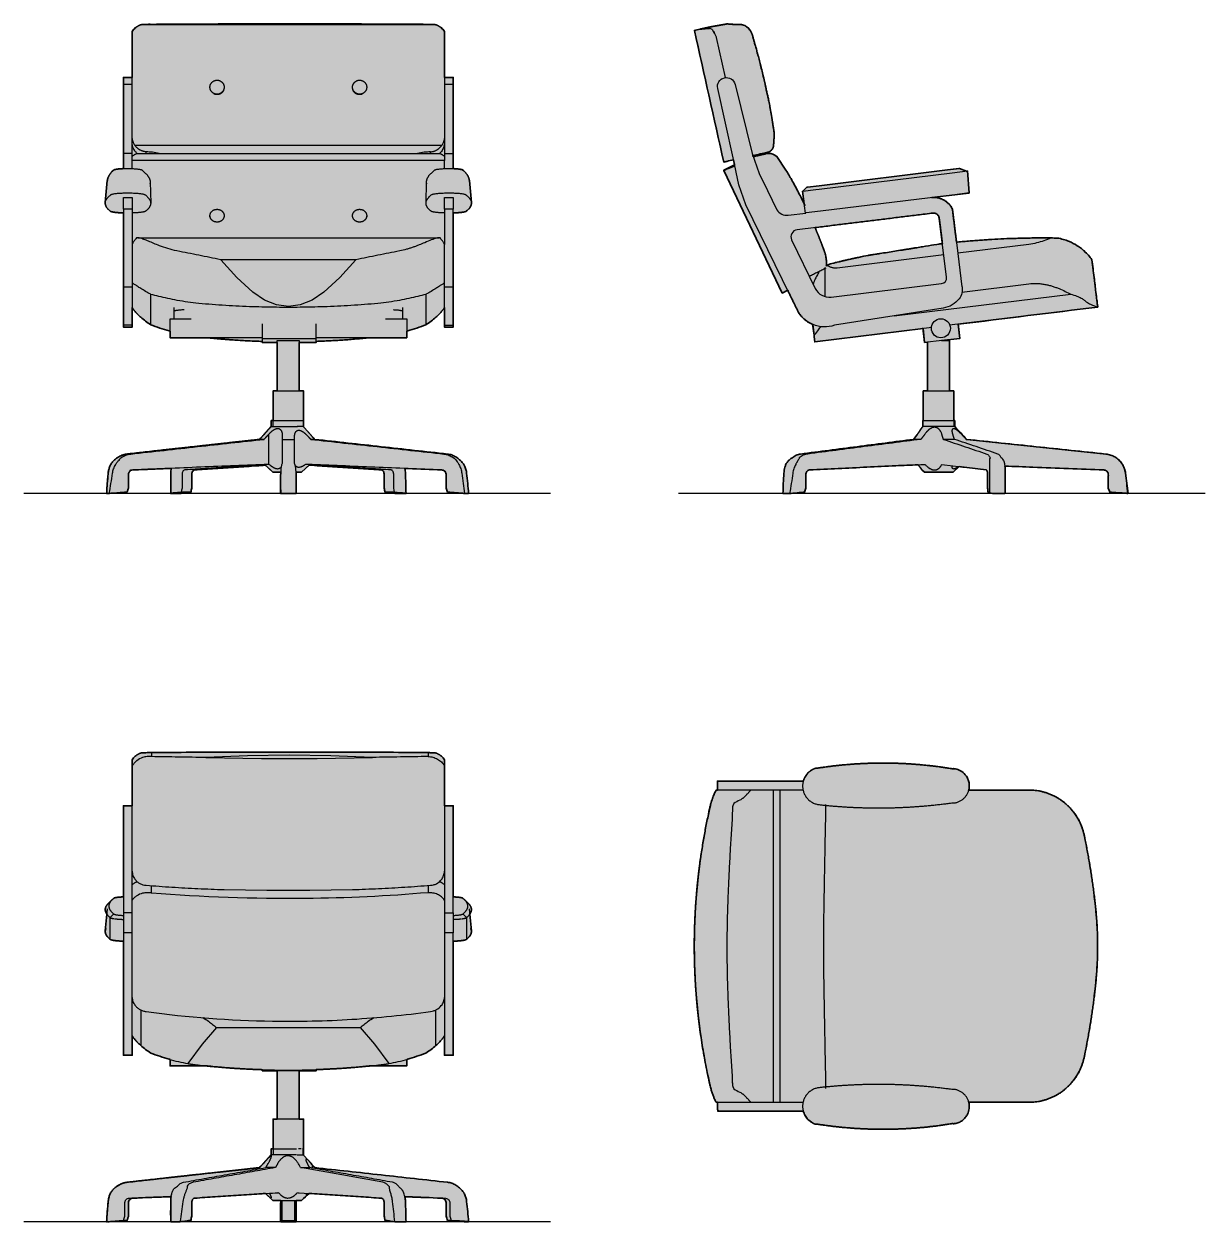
# Model space of a CAD drawing. Header units: millimetres. Extents: x 0 to 2114, y -1 to 2143.
import ezdxf

# ---------------------------------------------------------------- set-up
doc = ezdxf.new("R2010")
doc.units = ezdxf.units.MM
doc.layers.add('Blocks', color=7, linetype='Continuous')
doc.layers.add('Blocks$Fill', color=7, linetype='Continuous', true_color=0xffffff)
for name, color, linetype, lineweight, true_color in [('Blocks$Inner', 7, 'Continuous', 25, 0x007f00), ('Blocks$Outline', 7, 'Continuous', 35, 0xff3f3f), ('Groud', 7, 'Continuous', 25, 0x243775)]:
    doc.layers.add(name, color=color, linetype=linetype, lineweight=lineweight, true_color=true_color)

# ---------------------------------------------------------------- blocks, each defined once
blk = doc.blocks.new('Eames Executive Office Chair Front')
at = {"layer": 'Blocks$Fill'}
blk.add_hatch(color=256, dxfattribs=at).paths.add_polyline_path([(154.6, 505), (153.5, 505.9), (153, 506.4), (152.4, 506.9), (151.9, 507.3), (151.5, 507.8), (151, 508.2), (150.6, 508.7), (150.2, 509.1), (149.8, 509.6), (149.4, 510), (149, 510.5), (148.7, 510.9), (148.3, 511.4), (148, 511.8), (147.7, 512.3), (147.5, 512.7), (147.2, 513.2), (147, 513.6), (146.8, 514.1), (146.6, 514.5), (146.4, 515), (146.2, 515.4), (146.1, 515.7), (146.1, 515.9), (146, 516.1), (145.9, 516.3), (145.9, 516.5), (145.8, 516.8), (145.8, 517), (145.7, 517.2), (145.7, 517.4), (145.7, 517.6), (145.6, 517.9), (145.6, 518.1), (145.6, 518.3), (145.6, 518.5), (145.5, 518.7), (145.5, 519), (145.5, 519.2), (145.5, 519.4), (145.5, 519.7), (145.5, 519.9), (145.6, 520.2), (145.6, 520.4), (149.2, 559.7), (149.2, 559.7), (149.2, 559.7), (149.2, 560.1), (149.3, 560.6), (149.3, 561), (149.4, 561.5), (149.5, 561.9), (149.6, 562.4), (149.7, 562.8), (149.9, 563.3), (150, 563.7), (150.2, 564.2), (150.3, 564.7), (150.5, 565.1), (150.7, 565.6), (150.9, 566.1), (151.1, 566.5), (151.4, 567), (151.6, 567.5), (151.9, 568), (152.4, 568.9), (153, 569.9), (153.6, 570.9), (154.3, 571.9), (155.1, 572.9), (155.9, 574), (156.7, 575), (157.2, 575.5), (157.6, 575.9), (158.1, 576.4), (158.6, 576.9), (159.2, 577.3), (159.7, 577.8), (160.9, 578.8), (160.9, 578.8), (161, 578.8), (161, 578.8), (161, 578.9), (161.1, 578.9), (161.1, 578.9), (161.2, 578.9), (161.3, 579), (161.4, 579), (161.5, 579.1), (161.6, 579.1), (161.7, 579.2), (161.9, 579.2), (162.1, 579.3), (162.5, 579.4), (162.8, 579.5), (163.2, 579.6), (163.5, 579.7), (164.4, 579.9), (165.4, 580.1), (166.5, 580.3), (167.7, 580.4), (168.9, 580.6), (171.7, 580.8), (174.8, 581.1), (177.9, 581.2), (177.9, 744.3), (193.8, 744.3), (193.8, 826.6), (194.4, 827.5), (195, 828.4), (195.7, 829.2), (196.3, 830), (197, 830.8), (197.4, 831.2), (197.7, 831.6), (198.1, 831.9), (198.4, 832.3), (198.8, 832.6), (199.2, 833), (199.8, 833.4), (200.3, 833.9), (200.9, 834.3), (201.4, 834.7), (202, 835.1), (202.5, 835.5), (203.1, 835.9), (203.7, 836.2), (204.2, 836.5), (204.8, 836.8), (205.4, 837.1), (206, 837.4), (206.5, 837.6), (207.7, 838.1), (208.2, 838.3), (208.7, 838.5), (209.2, 838.6), (209.5, 838.7), (209.7, 838.8), (209.9, 838.8), (210.2, 838.9), (210.4, 838.9), (210.6, 839), (210.9, 839), (211.1, 839.1), (211.3, 839.1), (211.5, 839.1), (211.8, 839.1), (212, 839.1), (218.1, 839.1), (219.3, 839.2), (220.5, 839.3), (221.8, 839.4), (223.1, 839.4), (225.7, 839.5), (412.5, 840.1), (539.2, 840.1), (546.6, 840.1), (723.3, 839.4), (725.9, 839.3), (727.1, 839.2), (728.3, 839.1), (734.4, 839.1), (734.6, 839.1), (734.8, 839.1), (735.1, 839.1), (735.3, 839.1), (735.5, 839), (735.7, 839), (736, 838.9), (736.2, 838.9), (736.4, 838.8), (736.7, 838.8), (736.9, 838.7), (737.2, 838.6), (737.7, 838.5), (738.2, 838.3), (738.7, 838.1), (739.8, 837.6), (740.4, 837.4), (741, 837.1), (741.6, 836.8), (742.1, 836.5), (742.7, 836.2), (743.3, 835.9), (743.8, 835.5), (744.4, 835.1), (745, 834.7), (745.5, 834.3), (746.1, 833.9), (746.6, 833.4), (747.2, 833), (747.6, 832.6), (747.9, 832.3), (748.3, 831.9), (748.7, 831.6), (749, 831.2), (749.4, 830.8), (750.1, 830), (750.7, 829.2), (751.4, 828.4), (752, 827.5), (752.6, 826.6), (752.6, 815.2), (752.6, 744.3), (768.5, 744.3), (768.5, 732), (768.5, 581.2), (771.4, 581.1), (774.3, 580.9), (776.9, 580.6), (779.3, 580.3), (780.5, 580.1), (781.6, 579.9), (782.6, 579.7), (783.1, 579.6), (783.5, 579.5), (783.8, 579.4), (784.2, 579.3), (784.5, 579.2), (784.6, 579.2), (784.7, 579.1), (784.9, 579.1), (785, 579), (785.1, 579), (785.2, 578.9), (785.2, 578.9), (785.3, 578.9), (785.3, 578.9), (785.3, 578.8), (785.4, 578.8), (785.4, 578.8), (785.4, 578.8), (785.5, 578.8), (786.1, 578.3), (786.7, 577.7), (787.3, 577.2), (788, 576.5), (788.6, 575.9), (789.3, 575.2), (790, 574.5), (790.7, 573.7), (791.4, 572.8), (792.1, 571.9), (792.7, 571), (793.3, 570.2), (793.9, 569.3), (794.1, 568.8), (794.4, 568.4), (794.6, 568), (794.9, 567.5), (795.1, 567.1), (795.3, 566.6), (795.5, 566.2), (795.7, 565.8), (795.9, 565.3), (796, 564.9), (796.2, 564.5), (796.3, 564), (796.5, 563.6), (796.6, 563.2), (796.7, 562.7), (796.8, 562.3), (796.9, 561.9), (797, 561.4), (797.1, 561), (797.1, 560.6), (797.2, 560.1), (797.2, 559.7), (800.8, 520.4), (800.8, 520.2), (800.8, 519.9), (800.8, 519.7), (800.9, 519.4), (800.8, 519.2), (800.8, 519), (800.8, 518.7), (800.8, 518.5), (800.8, 518.3), (800.8, 518.1), (800.7, 517.9), (800.7, 517.6), (800.7, 517.4), (800.6, 517.2), (800.6, 517), (800.5, 516.8), (800.5, 516.5), (800.4, 516.3), (800.4, 516.1), (800.3, 515.9), (800.2, 515.7), (800.2, 515.4), (800, 515), (799.8, 514.5), (799.6, 514.1), (799.4, 513.6), (799.2, 513.2), (798.9, 512.7), (798.6, 512.3), (798.4, 511.8), (798, 511.4), (797.7, 510.9), (797.4, 510.5), (797, 510), (796.6, 509.6), (796.2, 509.1), (795.8, 508.7), (795.4, 508.2), (794.9, 507.8), (794.4, 507.3), (793.9, 506.9), (793.4, 506.4), (792.9, 505.9), (791.8, 505), (791.7, 505), (791.7, 505), (791.6, 504.9), (791.6, 504.9), (791.5, 504.9), (791.5, 504.8), (791.4, 504.8), (791.4, 504.8), (791.2, 504.7), (791.1, 504.6), (791, 504.6), (790.8, 504.5), (790.6, 504.4), (790.5, 504.4), (790.1, 504.3), (789.7, 504.1), (789.2, 504), (788.7, 503.9), (788.1, 503.7), (786.9, 503.5), (785.6, 503.3), (784.1, 503), (780.7, 502.6), (776.8, 502.3), (772.7, 502), (768.5, 501.9), (768.5, 297.8), (752.6, 297.8), (752.6, 300.9), (752.6, 332.9), (752.6, 332.9), (752.6, 332.8), (752.5, 332.7), (752.5, 332.7), (752.5, 332.6), (752.5, 332.6), (752.4, 332.5), (752.4, 332.3), (752.3, 332.2), (752.2, 332), (752.2, 331.9), (752, 331.6), (751.8, 331.2), (751.5, 330.8), (751.2, 330.4), (750.9, 329.9), (750.5, 329.4), (749.7, 328.3), (748.3, 326.5), (746.7, 324.7), (745.6, 323.3), (744.3, 322), (743.1, 320.7), (741.7, 319.3), (740.3, 317.9), (738.9, 316.6), (737.3, 315.2), (735.2, 313.4), (733.1, 311.6), (730.9, 309.8), (728.7, 308.2), (726.5, 306.5), (724.2, 304.9), (721.9, 303.3), (719.5, 301.8), (711.5, 298.8), (703.3, 296), (695.1, 293.3), (685, 290.4), (685, 278.6), (618.5, 278.6), (570.7, 274.5), (523.3, 272.1), (523.3, 270.2), (492.8, 270.2), (492.8, 183.5), (500.5, 183.5), (500.5, 119.7), (499.8, 119.7), (508.6, 110.2), (508.9, 109.9), (509.2, 109.7), (509.6, 109.1), (514.3, 103.8), (516.6, 101.2), (520.6, 96.7), (759.1, 70.4), (760.1, 70.2), (761.1, 70.1), (762.1, 69.9), (763, 69.6), (764, 69.4), (764.9, 69.1), (765.9, 68.8), (766.8, 68.4), (767.7, 68.1), (768.6, 67.7), (769.6, 67.3), (770.5, 66.8), (771.3, 66.4), (772.2, 65.9), (773.1, 65.4), (773.9, 64.8), (774.8, 64.3), (775.6, 63.7), (776.4, 63.1), (777.2, 62.5), (778, 61.8), (778.7, 61.1), (779.5, 60.4), (780.1, 59.9), (780.8, 59.3), (781.4, 58.7), (782.1, 58.1), (782.7, 57.5), (783.3, 56.9), (783.9, 56.2), (784.5, 55.6), (785.1, 54.9), (785.6, 54.2), (786.1, 53.4), (786.6, 52.7), (787.1, 51.9), (787.6, 51.2), (788, 50.4), (788.4, 49.6), (788.8, 48.8), (789.2, 48), (789.5, 47.2), (789.9, 46.4), (790.2, 45.5), (790.5, 44.7), (790.7, 43.9), (791, 43), (791.2, 42.2), (791.4, 41.3), (791.6, 40.4), (791.8, 39.6), (791.9, 38.7), (792.1, 37.8), (792.2, 36.9), (794.2, 18), (795.9, 0), (788.5, 0), (785.5, 0.2), (774.7, 1), (772.9, 1.2), (765.5, 1.7), (758.1, 2.3), (756.8, 6), (755.5, 9.7), (755.5, 32.3), (755.6, 32.5), (755.6, 32.8), (755.6, 33), (755.6, 33.3), (755.6, 33.6), (755.6, 33.8), (755.6, 34.1), (755.6, 34.3), (755.5, 34.6), (755.5, 34.8), (755.4, 35.1), (755.4, 35.3), (755.3, 35.6), (755.3, 35.8), (755.2, 36.1), (755.1, 36.3), (755, 36.6), (754.9, 36.8), (754.8, 37), (754.7, 37.3), (754.6, 37.5), (754.5, 37.7), (754.4, 37.9), (754.2, 38.1), (754.1, 38.4), (753.9, 38.6), (753.8, 38.8), (753.6, 39), (753.5, 39.2), (753.3, 39.4), (753.1, 39.5), (753, 39.7), (752.8, 39.8), (752.7, 40), (752.5, 40.1), (752.4, 40.2), (752.3, 40.3), (752.1, 40.4), (752, 40.6), (751.8, 40.7), (751.6, 40.8), (751.5, 40.9), (751.3, 41), (751.2, 41), (751, 41.1), (750.8, 41.2), (750.7, 41.3), (750.5, 41.4), (750.3, 41.4), (750.2, 41.5), (750, 41.6), (749.8, 41.6), (749.6, 41.7), (749.5, 41.7), (749.3, 41.8), (749.1, 41.8), (748.9, 41.9), (748.8, 41.9), (748.6, 41.9), (748.4, 42), (748.2, 42), (748, 42), (747.8, 42), (681.8, 44.7), (682, 43.7), (682.2, 42.6), (682.3, 41.5), (682.4, 40.5), (682.6, 38.3), (682.8, 36.1), (683.5, 18), (683.8, 0), (664.1, 0), (658.4, 0.4), (657.2, 0.6), (656.3, 0.7), (655.5, 0.8), (655.1, 0.9), (654.8, 0.9), (654.7, 0.9), (654.6, 1), (654.5, 1), (654.4, 1), (654.4, 1), (654.3, 1), (654.3, 1.1), (654.2, 1.1), (654.2, 1.1), (654.2, 1.1), (654.2, 1.1), (654.2, 1.1), (654.2, 1.1), (654.2, 1.1), (654.2, 1.1), (654.1, 1.1), (654.1, 1.1), (654.1, 1.1), (654.1, 1.1), (654.1, 1.1), (654.1, 1.1), (654.1, 1.1), (654.1, 1.1), (654.1, 1.1), (654.1, 1.2), (654.1, 1.2), (654.1, 1.2), (654.1, 1.2), (654.1, 1.2), (654.1, 1.2), (654.1, 1.2), (654.1, 1.2), (654.1, 1.2), (654.1, 1.2), (654.1, 1.2), (654.1, 1.2), (654.1, 1.2), (654.1, 1.2), (654.1, 1.2), (654.1, 1.2), (654.1, 1.2), (654.1, 1.2), (654.1, 1.2), (654.1, 1.2), (654.1, 1.2), (654.1, 1.2), (654.1, 1.2), (654.1, 1.2), (654.1, 1.2), (654.1, 1.2), (654.1, 1.2), (654.1, 1.2), (654.1, 1.2), (654.1, 1.2), (654.1, 1.2), (654.1, 1.2), (654.1, 1.2), (654.1, 1.2), (654.1, 1.2), (654.1, 1.2), (654.1, 1.2), (654.1, 1.2), (654.1, 1.2), (654.1, 1.2), (654.1, 1.2), (654.1, 1.2), (654.1, 1.2), (654.1, 1.2), (654.1, 1.2), (654.1, 1.2), (654.1, 1.2), (654.1, 1.2), (654.1, 1.2), (654.1, 1.2), (654.1, 1.2), (654.1, 1.2), (654.1, 1.2), (654.1, 1.2), (654.1, 1.2), (654.1, 1.2), (654.1, 1.2), (654.1, 1.2), (654.1, 1.2), (654.1, 1.2), (654.1, 1.3), (654.1, 1.3), (654.1, 1.3), (654.1, 1.3), (654.1, 1.3), (654.1, 1.3), (654.1, 1.3), (654.1, 1.3), (654.1, 1.3), (654.2, 1.3), (654.2, 1.3), (654.2, 1.3), (654.2, 1.3), (654.2, 1.3), (654.2, 1.3), (654.2, 1.3), (654.2, 1.3), (650.2, 1.8), (646.3, 2.3), (645.5, 6), (644.7, 9.7), (644.7, 32.3), (644.7, 32.6), (644.7, 33), (644.7, 33.4), (644.7, 33.8), (644.7, 34.2), (644.7, 34.6), (644.6, 34.9), (644.6, 35.3), (644.5, 35.7), (644.4, 36.1), (644.4, 36.4), (644.3, 36.8), (644.2, 37.1), (644.1, 37.5), (644, 37.8), (643.9, 38.1), (643.8, 38.4), (643.7, 38.6), (643.6, 38.8), (643.5, 39), (643.4, 39.2), (643.3, 39.4), (643.2, 39.5), (643.1, 39.7), (643, 39.9), (642.8, 40.1), (642.7, 40.2), (642.6, 40.4), (642.5, 40.5), (642.3, 40.7), (642.2, 40.8), (642.1, 40.9), (642, 41), (642, 41), (641.9, 41.1), (641.8, 41.2), (641.8, 41.2), (641.7, 41.3), (641.6, 41.3), (641.5, 41.4), (641.5, 41.4), (641.4, 41.5), (641.3, 41.5), (641.3, 41.6), (641.2, 41.6), (641.1, 41.6), (641.1, 41.7), (641, 41.7), (640.9, 41.7), (640.8, 41.8), (640.8, 41.8), (640.7, 41.8), (640.6, 41.9), (640.5, 41.9), (640.5, 41.9), (640.4, 41.9), (640.3, 42), (640.2, 42), (640.2, 42), (640.1, 42), (640, 42), (639.9, 42), (639.9, 42), (639.8, 42), (602.9, 44.5), (510.4, 50.6), (496.9, 38.1), (487.1, 38.1), (487.3, 18.2), (487.3, 0.2), (487.3, 0.2), (487.3, 0.2), (487.3, 0.2), (487.3, 0.2), (487.3, 0.2), (487.3, 0.1), (487.3, 0.1), (487.3, 0.1), (487.3, 0.1), (487.3, 0.1), (487.3, 0.1), (487.3, 0.1), (487.3, 0.1), (487.3, 0.1), (487.3, 0.1), (487.3, 0.1), (487.3, 0.1), (487.3, 0.1), (487.3, 0.1), (487.3, 0.1), (487.3, 0.1), (487.3, 0.1), (487.3, 0.1), (487.3, 0.1), (487.3, 0.1), (487.3, 0.1), (487.3, 0.1), (487.3, 0.1), (487.3, 0.1), (487.3, 0.1), (487.3, 0.1), (487.3, 0.1), (487.3, 0.1), (487.3, 0.1), (487.3, 0.1), (487.3, 0.1), (487.2, 0.1), (487.2, 0.1), (487.2, 0), (487.2, 0), (487.2, 0), (487.2, 0), (487.2, 0), (487.1, 0), (471.1, 0), (459.6, 0), (459.6, 0), (459.5, 0), (459.5, 0), (459.5, 0), (459.5, 0), (459.5, 0.1), (459.5, 0.1), (459.5, 0.1), (459.4, 0.1), (459.4, 0.1), (459.4, 0.1), (459.4, 0.1), (459.4, 0.1), (459.4, 0.1), (459.4, 0.1), (459.4, 0.1), (459.4, 0.1), (459.4, 0.1), (459.4, 0.1), (459.4, 0.1), (459.4, 0.1), (459.4, 0.1), (459.4, 0.1), (459.4, 0.1), (459.4, 0.1), (459.4, 0.1), (459.4, 0.1), (459.4, 0.1), (459.4, 0.1), (459.4, 0.1), (459.4, 0.1), (459.4, 0.1), (459.4, 0.1), (459.4, 0.1), (459.4, 0.1), (459.4, 0.1), (459.4, 0.1), (459.4, 0.2), (459.4, 0.2), (459.4, 0.2), (459.4, 0.2), (459.4, 0.2), (459.4, 0.2), (459.4, 0.2), (459.4, 0.2), (459.4, 0.2), (459.4, 0.2), (459.4, 0.2), (459.4, 0.2), (459.4, 0.2), (459.4, 0.2), (459.4, 19.7), (459.6, 38.1), (445.4, 38.1), (432.1, 50.4), (305.2, 42), (305.1, 42), (305, 42), (305, 42), (304.9, 42), (304.9, 42), (304.8, 42), (304.8, 42), (304.7, 42), (304.7, 41.9), (304.6, 41.9), (304.5, 41.9), (304.5, 41.9), (304.4, 41.9), (304.3, 41.8), (304.2, 41.8), (304.1, 41.7), (304, 41.7), (303.9, 41.6), (303.8, 41.6), (303.7, 41.5), (303.6, 41.4), (303.5, 41.4), (303.4, 41.3), (303.2, 41.2), (303.1, 41.1), (303, 41), (302.9, 41), (302.8, 40.9), (302.7, 40.8), (302.7, 40.7), (302.6, 40.6), (302.5, 40.4), (302.4, 40.3), (302.3, 40.2), (302.2, 40.1), (302.1, 40), (302, 39.8), (301.9, 39.7), (301.8, 39.5), (301.7, 39.4), (301.6, 39.2), (301.5, 39), (301.4, 38.8), (301.3, 38.6), (301.2, 38.4), (301.1, 38.1), (301.1, 37.9), (301, 37.7), (300.9, 37.5), (300.8, 37.3), (300.8, 37), (300.7, 36.8), (300.7, 36.6), (300.6, 36.3), (300.6, 36.1), (300.5, 35.8), (300.5, 35.6), (300.4, 35.3), (300.4, 35.1), (300.4, 34.8), (300.3, 34.6), (300.3, 34.3), (300.3, 33.8), (300.3, 33.3), (300.3, 32.8), (300.3, 32.3), (300.3, 9.7), (299.5, 6), (298.7, 2.3), (295.4, 1.9), (292.1, 1.5), (292.2, 1.5), (292.2, 1.5), (292.2, 1.5), (292.2, 1.5), (292.2, 1.5), (292.2, 1.5), (292.2, 1.4), (292.2, 1.4), (292.2, 1.4), (292.2, 1.4), (292.2, 1.4), (292.3, 1.4), (292.3, 1.4), (292.3, 1.4), (292.3, 1.4), (292.3, 1.4), (292.3, 1.4), (292.3, 1.4), (292.3, 1.4), (292.3, 1.4), (292.3, 1.4), (292.3, 1.4), (292.3, 1.4), (292.3, 1.4), (292.3, 1.4), (292.3, 1.4), (292.3, 1.4), (292.3, 1.4), (292.3, 1.4), (292.3, 1.4), (292.3, 1.4), (292.3, 1.4), (292.3, 1.4), (292.3, 1.4), (292.3, 1.4), (292.3, 1.4), (292.3, 1.4), (292.3, 1.4), (292.3, 1.4), (292.3, 1.4), (292.3, 1.4), (292.3, 1.4), (292.3, 1.4), (292.3, 1.4), (292.3, 1.4), (292.3, 1.4), (292.3, 1.4), (292.3, 1.4), (292.3, 1.4), (292.3, 1.4), (292.3, 1.4), (292.3, 1.4), (292.3, 1.4), (292.3, 1.4), (292.3, 1.4), (292.3, 1.4), (292.3, 1.4), (292.3, 1.4), (292.3, 1.4), (292.3, 1.4), (292.3, 1.3), (292.3, 1.3), (292.3, 1.3), (292.3, 1.3), (292.3, 1.3), (292.3, 1.3), (292.3, 1.3), (292.3, 1.3), (292.3, 1.3), (292.3, 1.3), (292.3, 1.3), (292.3, 1.3), (292.3, 1.3), (292.3, 1.3), (292.3, 1.3), (292.3, 1.3), (292.3, 1.3), (292.3, 1.3), (292.3, 1.3), (292.3, 1.3), (292.3, 1.3), (292.2, 1.3), (292.2, 1.3), (292.2, 1.3), (292.2, 1.3), (292.2, 1.3), (292.2, 1.3), (292.2, 1.3), (292.2, 1.3), (292.2, 1.3), (292.2, 1.3), (292.2, 1.2), (292.1, 1.2), (292.1, 1.2), (292.1, 1.2), (292, 1.2), (292, 1.2), (291.9, 1.2), (291.8, 1.1), (291.7, 1.1), (291.6, 1.1), (291.3, 1), (290.9, 1), (290.2, 0.8), (289.2, 0.7), (288.1, 0.6), (285.5, 0.4), (279.2, 0), (262.8, 0), (262.8, 0), (262.8, 0), (262.7, 0), (262.7, 0), (262.7, 0), (262.7, 0), (262.7, 0.1), (262.7, 0.1), (262.7, 0.1), (262.6, 0.1), (262.6, 0.1), (262.6, 0.1), (262.6, 0.1), (262.6, 0.1), (262.6, 0.1), (262.6, 0.1), (262.6, 0.1), (262.6, 0.1), (262.6, 0.1), (262.6, 0.1), (262.6, 0.1), (262.6, 0.1), (262.6, 0.1), (262.6, 0.1), (262.6, 0.1), (262.6, 0.1), (262.6, 0.1), (262.6, 0.1), (262.6, 0.1), (262.6, 0.1), (262.6, 0.1), (262.6, 0.1), (262.6, 0.1), (262.6, 0.1), (262.6, 0.1), (262.6, 0.1), (262.6, 0.1), (262.6, 0.1), (262.6, 0.1), (262.6, 0.1), (262.6, 0.1), (262.6, 0.1), (262.6, 0.1), (262.6, 0.1), (262.6, 0.1), (262.6, 0.1), (262.6, 0.1), (262.6, 0.1), (262.6, 0.1), (262.6, 0.1), (262.6, 0.1), (262.6, 0.1), (262.6, 0.1), (262.6, 0.1), (262.6, 0.1), (262.6, 0.1), (262.6, 0.1), (262.6, 0.1), (262.6, 0.2), (262.6, 0.2), (262.6, 0.2), (262.6, 16.8), (262.6, 18), (262.8, 36.1), (262.9, 38.3), (263, 40.5), (263.2, 42.7), (263.3, 43.8), (263.4, 44.8), (194.8, 42), (194.6, 42), (194.3, 42), (194.1, 41.9), (193.8, 41.9), (193.6, 41.8), (193.3, 41.8), (193.1, 41.7), (192.9, 41.6), (192.6, 41.6), (192.4, 41.5), (192.2, 41.4), (192, 41.3), (191.7, 41.2), (191.5, 41), (191.3, 40.9), (191.1, 40.8), (190.9, 40.7), (190.7, 40.5), (190.5, 40.4), (190.3, 40.2), (190.1, 40.1), (189.9, 39.9), (189.7, 39.7), (189.6, 39.5), (189.4, 39.4), (189.2, 39.2), (189.1, 39), (188.9, 38.8), (188.8, 38.6), (188.6, 38.4), (188.5, 38.1), (188.4, 38), (188.3, 37.8), (188.2, 37.7), (188.1, 37.5), (188, 37.3), (187.9, 37.1), (187.8, 37), (187.8, 36.8), (187.7, 36.6), (187.6, 36.4), (187.6, 36.2), (187.5, 36.1), (187.5, 35.9), (187.4, 35.7), (187.4, 35.5), (187.3, 35.3), (187.3, 35.1), (187.2, 34.9), (187.2, 34.8), (187.2, 34.6), (187.1, 34.4), (187.1, 34.2), (187.1, 34), (187.1, 33.8), (187.1, 33.6), (187.1, 33.4), (187.1, 33.2), (187.1, 33), (187.1, 32.8), (187.1, 32.6), (187.1, 32.4), (187.2, 32.3), (187.2, 9.7), (185.9, 6), (184.6, 2.3), (179, 1.9), (173.4, 1.5), (169.5, 1.1), (152.8, 0), (147.9, 0), (149.2, 18), (150.8, 36.1), (150.9, 37.4), (151.1, 38.8), (151.3, 40.2), (151.6, 41.6), (151.9, 42.9), (152.3, 44.2), (152.5, 44.9), (152.7, 45.5), (152.9, 46.2), (153.1, 46.8), (153.4, 47.5), (153.6, 48.1), (153.9, 48.7), (154.2, 49.4), (154.5, 50), (154.8, 50.6), (155.1, 51.2), (155.4, 51.8), (155.7, 52.4), (156.1, 53), (156.5, 53.6), (156.8, 54.2), (157.2, 54.7), (157.6, 55.3), (158.1, 55.8), (158.5, 56.4), (158.9, 56.9), (159.4, 57.5), (159.9, 58), (160.4, 58.5), (160.9, 59), (161.4, 59.5), (161.9, 60), (162.4, 60.4), (163, 60.9), (163.5, 61.3), (164.1, 61.7), (164.6, 62.1), (165.2, 62.5), (165.8, 62.9), (166.9, 63.6), (167.9, 64.3), (168.9, 65), (170, 65.6), (171, 66.2), (172, 66.8), (173.1, 67.3), (174.2, 67.8), (175.3, 68.2), (176.4, 68.6), (177.5, 69), (178.6, 69.4), (179.8, 69.7), (180.9, 69.9), (182.1, 70.2), (183.3, 70.4), (184.5, 70.5), (421.8, 96.7), (429.8, 105.6), (437.9, 114.8), (438.6, 115.6), (438.9, 115.9), (438.9, 115.9), (438.9, 115.9), (438.9, 115.9), (438.9, 115.9), (438.9, 115.9), (438.9, 115.9), (438.9, 115.9), (438.9, 115.9), (438.9, 115.9), (438.9, 115.9), (438.9, 115.9), (438.9, 115.9), (438.9, 115.9), (438.9, 115.9), (438.9, 115.9), (438.9, 115.9), (438.9, 115.9), (438.9, 115.9), (438.9, 115.9), (438.9, 115.9), (438.9, 115.9), (438.9, 115.9), (438.9, 115.9), (438.9, 115.9), (438.9, 115.9), (438.9, 115.9), (438.9, 115.9), (438.9, 115.9), (438.9, 115.9), (438.9, 115.9), (438.9, 115.9), (438.9, 115.9), (442.5, 119.7), (442.5, 130.2), (445.9, 130.2), (445.9, 183.5), (453.5, 183.5), (453.5, 270.2), (426.5, 270.2), (426.5, 272), (377.5, 274.4), (327.9, 278.6), (261.4, 278.6), (261.4, 290.4), (251.3, 293.3), (243.1, 296), (234.9, 298.8), (226.8, 301.8), (224.5, 303.3), (222.2, 304.9), (219.9, 306.5), (217.7, 308.2), (215.5, 309.8), (213.3, 311.6), (211.1, 313.4), (209, 315.2), (206.6, 317.4), (204.4, 319.6), (202.3, 321.7), (200.3, 323.9), (199, 325.4), (197.8, 326.9), (196.7, 328.3), (195.7, 329.6), (195.3, 330.2), (194.9, 330.8), (194.6, 331.2), (194.3, 331.7), (194.2, 331.9), (194.1, 332.1), (194, 332.2), (194, 332.4), (193.9, 332.5), (193.9, 332.5), (193.9, 332.6), (193.9, 332.7), (193.8, 332.7), (193.8, 332.8), (193.8, 332.8), (193.8, 332.8), (193.8, 332.9), (193.8, 332.9), (193.8, 297.8), (177.9, 297.8), (177.9, 300.9), (177.9, 501.9), (173.7, 502), (169.6, 502.3), (165.8, 502.6), (162.4, 503), (160.9, 503.3), (159.5, 503.5), (158.3, 503.7), (157.8, 503.9), (157.3, 504), (156.8, 504.1), (156.4, 504.2), (156, 504.4), (155.8, 504.4), (155.6, 504.5), (155.5, 504.6), (155.3, 504.6), (155.2, 504.7), (155, 504.8), (154.9, 504.8), (154.9, 504.9), (154.8, 504.9), (154.8, 504.9), (154.7, 505), (154.7, 505)], flags=0)
at = {"layer": 'Blocks$Inner'}
for p, q in [((212, 839.1), (734.4, 839.1)), ((412.5, 840.1), (539.2, 840.1)), ((177.9, 608.3), (177.9, 732)), ((332.9, 726.1), (332.9, 727)), ((358.3, 727), (358.3, 726.1)), ((588.1, 726.1), (588.1, 727)), ((613.5, 727), (613.5, 726.1)), ((193.8, 608.3), (193.8, 629.8)), ((204.4, 608.5), (742, 608.5)), ((218.7, 608.5), (218.7, 611.3)), ((242.3, 608.3), (229.8, 610.4)), ((716.6, 610.4), (704.1, 608.3)), ((727.7, 608.4), (727.7, 611.3)), ((768.5, 608.3), (768.5, 581.2)), ((193.8, 581.6), (193.8, 595.9)), ((149.2, 559.7), (145.6, 520.4)), ((212.1, 578), (211.4, 578.7)), ((211.5, 578.6), (216.4, 573.8)), ((225.8, 557.8), (226.8, 519.7)), ((719.6, 519.7), (720.6, 557.8)), ((729.9, 573.8), (734.9, 578.6)), ((800.8, 520.4), (797.2, 559.7)), ((332.9, 494.9), (332.9, 497)), ((358.3, 497), (358.3, 494.9)), ((588.1, 494.9), (588.1, 497)), ((613.5, 497), (613.5, 494.9)), ((204.2, 457.2), (742.2, 457.2)), ((738.9, 457), (207.5, 457)), ((752.6, 375.1), (752.6, 445.5)), ((594.2, 418.2), (352.2, 418.2)), ((752.6, 360.5), (752.6, 375.1)), ((226.8, 301.8), (226.8, 356.6)), ((719.5, 356.6), (719.5, 301.8)), ((429.7, 96.7), (421.8, 96.7)), ((437.8, 105.5), (437.8, 51.9)), ((462.3, 104.4), (462.3, 96.7)), ((484.4, 96.7), (484.4, 103.3)), ((520.6, 96.7), (513.3, 96.7)), ((520.6, 96.7), (516.6, 101.2)), ((484.4, 69.3), (484.4, 70.5)), ((147.9, 0), (152.8, 0)), ((262.6, 0.1), (262.6, 16.8)), ((262.8, 0), (279.2, 0)), ((459.4, 0.2), (459.4, 19.7)), ((487.3, 18.2), (487.3, 0.2)), ((664.1, 0), (683.8, 0)), ((788.5, 0), (795.9, 0))]:
    blk.add_line(p, q, dxfattribs=at)
for points in [[(193.8, 627.4), (193.8, 638.1), (193.8, 639.3), (193.8, 646.7), (193.8, 815.2), (193.8, 826.6)], [(752.6, 826.6), (752.6, 815.2), (752.6, 646.7), (752.6, 639.3), (752.6, 638.1), (752.6, 627.4)], [(193.8, 732), (177.9, 732), (177.9, 744.3), (193.8, 744.3)], [(752.6, 744.3), (768.5, 744.3), (768.5, 732), (752.6, 732)], [(752.6, 630.2), (752.6, 608.3), (768.5, 608.3), (768.5, 732)], [(752.6, 638.1), (752, 632.7), (750.4, 627.6), (747.7, 622.9), (198.7, 622.9), (196, 627.6), (194.3, 632.7), (193.8, 638.1)], [(752.6, 581.6), (752.6, 595.9), (193.8, 595.9), (193.8, 602.8), (193.8, 608.3), (177.9, 608.3), (177.9, 581.2)], [(752.6, 608.3), (752.6, 602.8), (752.6, 595.9)], [(177.9, 508.5), (177.9, 529.7), (193.8, 529.7), (193.8, 508.5), (177.9, 508.5), (177.9, 369.8)], [(752.6, 508.5), (752.6, 529.7), (768.5, 529.7), (768.5, 508.5), (752.6, 508.5), (752.6, 445.5)], [(193.8, 508.5), (193.8, 445.5), (193.8, 375.1), (193.8, 360.5)], [(752.6, 369.8), (768.5, 369.8), (768.5, 508.5)], [(594.2, 418.2), (565.5, 386.6), (536.7, 360.3), (515.6, 346), (494.4, 337.3), (473.2, 334.5), (452, 337.3), (430.8, 346), (409.7, 360.3), (380.9, 386.6), (352.2, 418.2)], [(193.8, 360.4), (193.8, 348.4), (193.8, 331.6), (193.8, 300.9), (177.9, 300.9), (177.9, 331.6), (177.9, 348.4), (177.9, 369.8), (193.8, 369.8)], [(768.5, 300.9), (768.5, 297.8), (752.6, 297.8), (752.6, 300.9), (768.5, 300.9), (768.5, 331.6), (768.5, 348.4), (768.5, 369.8)], [(752.6, 300.9), (752.6, 331.6), (752.6, 348.4), (752.6, 360.4)], [(268.8, 311.9), (268.8, 326.1), (268.8, 332.5)], [(677.6, 332.5), (677.6, 326.1), (677.6, 313.1)], [(193.8, 300.9), (193.8, 297.8), (177.9, 297.8), (177.9, 300.9)], [(426.5, 278.6), (261.4, 278.6), (261.4, 295.5), (261.4, 312.5), (299.2, 312.5)], [(426.5, 303.4), (426.5, 277.5), (523.3, 277.5), (523.3, 303.4)], [(647.1, 312.5), (685, 312.5), (685, 295.5), (685, 278.6), (523.3, 278.6)], [(426.5, 277.5), (426.5, 270.2), (453.5, 270.2)], [(453.5, 183.5), (453.5, 273.7), (473.2, 273.7), (492.8, 273.7), (492.8, 183.5)], [(492.8, 270.2), (523.3, 270.2), (523.3, 277.5)], [(445.9, 119.7), (445.9, 183.5), (473.2, 183.5), (500.5, 183.5), (500.5, 119.7), (489.2, 119.7)], [(438.2, 115.1), (442.5, 119.7), (442.5, 130.2), (471.1, 130.2), (499.8, 130.2), (499.8, 119.7), (509.6, 109.1)], [(442.5, 119.7), (471.1, 119.7), (489.6, 119.7)], [(462.3, 96.7), (471.1, 96.7), (484.4, 96.7)], [(459.6, 38.1), (445.4, 38.1), (430.8, 51.6)], [(511.5, 51.7), (496.9, 38.1), (487.1, 38.1)], [(510.2, 50.6), (529.2, 49.3), (566.1, 46.9), (602.9, 44.5), (639.8, 42)], [(187.2, 32.3), (187.2, 9.7), (185.9, 6), (184.6, 2.3), (179, 1.9), (173.4, 1.5)], [(300.3, 32.3), (300.3, 9.7), (299.5, 6), (298.7, 2.3), (281.3, 2.3), (278, 1.9), (274.6, 1.5)], [(282.9, 32.3), (282.9, 9.7), (282.1, 6), (281.3, 2.3)], [(644.7, 32.3), (644.7, 9.7), (645.5, 6), (646.3, 2.3), (650.2, 1.8), (654.2, 1.3)], [(663.5, 2.3), (662.7, 6), (661.9, 9.7), (661.9, 32.3)], [(772.9, 1.2), (765.5, 1.7), (758.1, 2.3), (756.8, 6), (755.5, 9.7), (755.5, 32.3)], [(292.1, 1.5), (295.4, 1.9), (298.7, 2.3)], [(487.1, 0), (471.1, 0), (459.6, 0)], [(671.8, 1.3), (667.7, 1.8), (663.5, 2.3), (646.3, 2.3)]]:
    blk.add_lwpolyline(points, dxfattribs=at)
for points, knots in [([(199.2, 833), (199.9, 833.6), (201.1, 834.5), (202.5, 835.5), (203.7, 836.2), (204.8, 836.9), (206, 837.4), (207.1, 837.9), (208.2, 838.3), (209.2, 838.7), (210.5, 839), (211.4, 839.1), (212, 839.1)], [200.260865, 200.260865, 200.260865, 200.260865, 200.427531, 200.510865, 200.594198, 200.677531, 200.760865, 200.844198, 200.927531, 201.010865, 201.094198, 201.260865, 201.260865, 201.260865, 201.260865]), ([(228.5, 839.4), (252, 839.7), (287.3, 839.9), (334.4, 840), (369.8, 840.1), (395.8, 840.1), (410, 840.1), (412.5, 840.1)], [1, 1, 1, 1, 1.1428571, 1.2142857, 1.2857143, 1.3571429, 1.3720522, 1.3720522, 1.3720522, 1.3720522]), ([(539.2, 840.1), (541.7, 840.1), (555.9, 840.1), (582, 840.1), (617.3, 840), (664.4, 839.9), (699.7, 839.7), (723.3, 839.4)], [128.097937, 128.097937, 128.097937, 128.097937, 128.1128495, 128.1842781, 128.2557067, 128.3271353, 128.4699924, 128.4699924, 128.4699924, 128.4699924]), ([(734.4, 839.1), (735, 839.1), (735.9, 839), (737.2, 838.7), (738.2, 838.3), (739.3, 837.9), (740.4, 837.4), (741.6, 836.9), (742.7, 836.2), (743.8, 835.5), (745.3, 834.5), (746.4, 833.6), (747.2, 833)], [723.676152, 723.676152, 723.676152, 723.676152, 723.842819, 723.926152, 724.009486, 724.092819, 724.176152, 724.259486, 724.342819, 724.426152, 724.509486, 724.676152, 724.676152, 724.676152, 724.676152]), ([(202.9, 608.1), (202.8, 608.2), (202, 608.9), (200.5, 610.4), (198.4, 612.9), (196.5, 616), (194.4, 620.9), (193.8, 624.7), (193.8, 627.4)], [-0.5578406, -0.5578406, -0.5578406, -0.5578406, -0.55, -0.475, -0.4, -0.3, -0.2, 0, 0, 0, 0]), ([(218.7, 611.3), (217.7, 611.4), (216.1, 611.6), (214.5, 611.9), (213.5, 612.1), (212.8, 612.3), (212.1, 612.5), (211.2, 612.9), (210.1, 613.3), (208.9, 614), (207.6, 614.7), (206.4, 615.5), (204.7, 616.6), (202.8, 618.2), (200.6, 620.4), (199.3, 622.1), (198.7, 622.9)], [2.814851, 2.814851, 2.814851, 2.814851, 2.939851, 3.002351, 3.033601, 3.064851, 3.096101, 3.127351, 3.189851, 3.252351, 3.314851, 3.377351, 3.439851, 3.564851, 3.689851, 3.814851, 3.814851, 3.814851, 3.814851]), ([(727.7, 611.3), (728.7, 611.4), (730.2, 611.6), (731.9, 611.9), (732.9, 612.1), (733.6, 612.3), (734.3, 612.5), (735.2, 612.9), (736.3, 613.3), (737.5, 614), (738.8, 614.7), (740, 615.5), (741.6, 616.6), (743.6, 618.2), (745.7, 620.4), (747.1, 622.1), (747.7, 622.9)], [2.840351, 2.840351, 2.840351, 2.840351, 2.965351, 3.027851, 3.059101, 3.090351, 3.121601, 3.152851, 3.215351, 3.277851, 3.340351, 3.402851, 3.465351, 3.590351, 3.715351, 3.840351, 3.840351, 3.840351, 3.840351]), ([(752.6, 627.4), (752.6, 625.9), (752.3, 623.2), (750.9, 617.8), (748, 612.5), (744.8, 609.3), (743.5, 608.2)], [924.9370168, 924.9370168, 924.9370168, 924.9370168, 925.0441597, 925.1513026, 925.3655883, 925.4928345, 925.4928345, 925.4928345, 925.4928345]), ([(196.4, 605.3), (197, 605.8), (197.9, 606.4), (199.1, 607.1), (200.1, 607.5), (201, 607.9), (202, 608.2), (202.9, 608.4), (203.7, 608.5), (204.2, 608.5), (204.4, 608.5)], [1, 1, 1, 1, 1.1666727, 1.2500091, 1.3333454, 1.4166818, 1.5000181, 1.5833545, 1.6666908, 1.7284905, 1.7284905, 1.7284905, 1.7284905]), ([(742, 608.5), (742.2, 608.5), (742.7, 608.5), (743.5, 608.4), (744.4, 608.2), (745.4, 607.9), (746.3, 607.5), (747.2, 607.1), (748.5, 606.4), (749.4, 605.8), (750, 605.3)], [539.3032601, 539.3032601, 539.3032601, 539.3032601, 539.3650598, 539.4483961, 539.5317325, 539.6150688, 539.6984052, 539.7817415, 539.8650779, 540.0317506, 540.0317506, 540.0317506, 540.0317506]), ([(273.9, 433.9), (268.2, 435), (257.4, 437.8), (239.9, 444.1), (225.7, 450.2), (214.5, 454.7), (209.7, 456.4), (207.5, 457)], [245.043538, 245.043538, 245.043538, 245.043538, 245.243538, 245.443538, 245.743538, 245.893538, 246.043538, 246.043538, 246.043538, 246.043538]), ([(738.9, 457), (735.9, 456.1), (729.4, 453.8), (718.5, 449.2), (709, 445.3), (702, 442.6), (696.4, 440.5), (690.7, 438.6), (682.9, 436.2), (676.7, 434.7), (672.5, 433.9)], [0, 0, 0, 0, 0.2, 0.4, 0.55, 0.625, 0.7, 0.775, 0.85, 1, 1, 1, 1]), ([(226.8, 356.6), (223.5, 358.2), (217.2, 361.6), (210.5, 365.8), (205.8, 368.8), (202.8, 370.9), (200.1, 372.7), (197.8, 374.2), (196, 375.3), (194.3, 376), (193.8, 375.7), (193.8, 375.1)], [55.760365, 55.760365, 55.760365, 55.760365, 55.927031, 56.093698, 56.177031, 56.260365, 56.343698, 56.427031, 56.510365, 56.593698, 56.760365, 56.760365, 56.760365, 56.760365]), ([(752.6, 375.1), (752.6, 375.7), (752.1, 376), (750.3, 375.3), (748.6, 374.2), (746.3, 372.7), (743.6, 370.9), (740.5, 368.8), (735.9, 365.8), (729.2, 361.6), (722.9, 358.2), (719.5, 356.6)], [0, 0, 0, 0, 0.166667, 0.25, 0.333333, 0.416667, 0.5, 0.583333, 0.666667, 0.833333, 1, 1, 1, 1]), ([(209, 315.2), (207.4, 316.6), (205.1, 318.8), (202.6, 321.4), (201.3, 322.8), (200.2, 324), (199, 325.4), (197.9, 326.7), (197.3, 327.5), (196.9, 328), (196.4, 328.6), (195.7, 329.6), (195.1, 330.5), (194.7, 331), (194.5, 331.3), (194.2, 331.8), (193.9, 332.4), (193.8, 332.8), (193.8, 332.9)], [2, 2, 2, 2, 2.2, 2.3, 2.35, 2.4, 2.475, 2.55, 2.5875, 2.60625, 2.625, 2.7, 2.775, 2.79375, 2.8125, 2.85, 2.925, 3, 3, 3, 3]), ([(752.6, 332.9), (752.5, 332.6), (752.3, 332.1), (751.8, 331.2), (751.3, 330.4), (750.6, 329.4), (749.7, 328.3), (749, 327.3), (748.3, 326.5), (747.6, 325.7), (746.8, 324.7), (745.2, 322.9), (742.3, 319.8), (739.4, 317), (737.3, 315.2)], [0, 0, 0, 0, 0.125, 0.1875, 0.25, 0.3125, 0.375, 0.4375, 0.46875, 0.5, 0.5625, 0.625, 0.75, 1, 1, 1, 1]), ([(261.4, 290.4), (260.8, 290.5), (249.1, 293.8), (237.6, 297.7), (226.8, 301.8)], [0.4732733, 0.4732733, 0.4732733, 0.4732733, 0.5, 1, 1, 1, 1]), ([(719.5, 301.8), (708.8, 297.7), (697.3, 293.8), (685.6, 290.5), (685, 290.4)], [55.7603645, 55.7603645, 55.7603645, 55.7603645, 56.2603645, 56.2870912, 56.2870912, 56.2870912, 56.2870912]), ([(429.8, 105.6), (430.4, 106.3), (431.5, 107.6), (432.9, 109.2), (434, 110.4), (434.8, 111.3), (435.5, 112.1), (436, 112.7), (436.4, 113.1), (436.8, 113.5), (437.3, 114.1), (437.9, 114.8), (438.5, 115.4), (438.9, 115.9), (439.2, 116.2), (439.4, 116.4), (439.7, 116.6), (440, 117), (440.6, 117.5), (441.1, 118), (441.5, 118.2), (441.6, 118.3)], [40.4744514, 40.4744514, 40.4744514, 40.4744514, 40.530007, 40.5855626, 40.6133403, 40.6411181, 40.6688959, 40.6827848, 40.6966737, 40.7105626, 40.7244514, 40.7522292, 40.780007, 40.7938959, 40.8077848, 40.8147292, 40.8216737, 40.8355626, 40.8633403, 40.8911181, 40.9188959, 40.9188959, 40.9188959, 40.9188959]), ([(437.8, 105.5), (438.3, 106.1), (439.2, 107.1), (440.4, 108.4), (441.4, 109.3), (442.4, 110.2), (443.4, 111.1), (444.2, 111.8), (444.9, 112.3), (445.5, 112.7), (446, 113.1), (446.7, 113.6), (447.7, 114.2), (448.6, 114.8), (449.4, 115.2), (450, 115.4), (450.6, 115.6), (451.4, 115.9), (452.4, 116.1), (453.6, 116.3), (454.6, 116.3), (455.7, 116.2), (456.7, 115.8), (457.4, 115.4), (457.9, 115.1), (458.1, 114.9), (458.4, 114.7), (458.7, 114.5), (459.1, 114.1), (459.7, 113.4), (460.1, 112.8), (460.4, 112.2), (460.7, 111.8), (460.9, 111.4), (461.1, 110.8), (461.4, 110.1), (461.7, 109.2), (462, 107.9), (462.2, 106.4), (462.3, 105.1), (462.3, 104.4)], [12.956434, 12.956434, 12.956434, 12.956434, 13.018934, 13.050184, 13.081434, 13.112684, 13.143934, 13.175184, 13.190809, 13.206434, 13.222059, 13.237684, 13.268934, 13.300184, 13.315809, 13.331434, 13.347059, 13.362684, 13.393934, 13.425184, 13.456434, 13.487684, 13.518934, 13.550184, 13.565809, 13.573621, 13.581434, 13.597059, 13.612684, 13.643934, 13.675184, 13.690809, 13.706434, 13.722059, 13.737684, 13.768934, 13.800184, 13.831434, 13.893934, 13.956434, 13.956434, 13.956434, 13.956434]), ([(484.4, 103.3), (484.4, 103.9), (484.5, 104.8), (484.8, 106), (485, 106.8), (485.2, 107.7), (485.6, 108.5), (485.9, 109.1), (486.2, 109.6), (486.4, 110), (486.6, 110.3), (487, 110.8), (487.5, 111.3), (488, 111.8), (488.5, 112.2), (488.9, 112.4), (489.3, 112.5), (489.9, 112.8), (490.7, 113), (491.7, 113.1), (492.7, 113.1), (493.8, 112.9), (494.9, 112.5), (495.8, 112.2), (496.5, 111.8), (497.1, 111.6), (497.6, 111.3), (498.3, 110.9), (499.2, 110.3), (500.1, 109.7), (500.8, 109.2), (501.3, 108.8), (501.8, 108.4), (502.4, 107.9), (503.2, 107.2), (504.2, 106.3), (505.4, 105.2), (506.9, 103.7), (508.1, 102.5), (508.6, 101.9)], [7.568069, 7.568069, 7.568069, 7.568069, 7.630569, 7.661819, 7.693069, 7.724319, 7.755569, 7.786819, 7.802444, 7.818069, 7.833694, 7.849319, 7.880569, 7.911819, 7.927444, 7.943069, 7.958694, 7.974319, 8.005569, 8.036819, 8.068069, 8.099319, 8.130569, 8.161819, 8.177444, 8.193069, 8.208694, 8.224319, 8.255569, 8.286819, 8.302444, 8.318069, 8.333694, 8.349319, 8.380569, 8.411819, 8.443069, 8.505569, 8.568069, 8.568069, 8.568069, 8.568069]), ([(516.6, 101.2), (515.8, 102.1), (514.7, 103.4), (513.4, 104.9), (512.7, 105.7), (512.2, 106.3), (511.6, 106.9), (510.9, 107.7), (510.1, 108.6), (509.3, 109.5), (508.8, 110.1), (508.5, 110.3), (508.3, 110.5), (508.2, 110.5)], [6.0409913, 6.0409913, 6.0409913, 6.0409913, 6.1243247, 6.1659913, 6.1868247, 6.207658, 6.2284913, 6.2493247, 6.2909913, 6.332658, 6.3534913, 6.363908, 6.3743247, 6.3743247, 6.3743247, 6.3743247]), ([(166.9, 63.6), (165.4, 62.7), (163.1, 61.1), (160.3, 58.5), (158.5, 56.4), (156.8, 54.2), (154.9, 51), (153, 46.9), (151.5, 41.6), (150.9, 37.9), (150.8, 36.1)], [2, 2, 2, 2, 2.166667, 2.25, 2.333333, 2.416667, 2.5, 2.666667, 2.833333, 3, 3, 3, 3]), ([(158.4, 36.1), (158.9, 38.8), (159.9, 42.9), (162.2, 48), (163.8, 51.1), (165.3, 53.5), (166.5, 55.2), (167.7, 56.8), (170.1, 59.9), (172.2, 62), (173.4, 63.5)], [9.9482247, 9.9482247, 9.9482247, 9.9482247, 10.1982247, 10.3232247, 10.4482247, 10.5107247, 10.5732247, 10.6357247, 10.6982247, 10.9482247, 10.9482247, 10.9482247, 10.9482247]), ([(431.2, 51.5), (420.9, 50.8), (398, 49.3), (362.7, 47), (325.2, 44.5), (300.3, 42.9), (287.8, 42)], [0.0416978, 0.0416978, 0.0416978, 0.0416978, 0.25, 0.5, 0.75, 1, 1, 1, 1]), ([(432.3, 50.4), (427.1, 50.1), (409.6, 48.9), (379.6, 46.9), (342.4, 44.5), (317.6, 42.9), (305.2, 42)], [-75.2227017, -75.2227017, -75.2227017, -75.2227017, -75.1183206, -74.8683206, -74.6183206, -74.3683206, -74.3683206, -74.3683206, -74.3683206]), ([(459.9, 46.5), (459.8, 46.4), (459.6, 46.2), (459.3, 45.8), (458.8, 45.4), (458.2, 45), (457.8, 44.7), (457.4, 44.5), (457.1, 44.3), (456.5, 44.1), (455.6, 43.8), (454, 43.6), (452.4, 43.8), (451.2, 44.1), (450.5, 44.3), (450, 44.5), (449.5, 44.7), (448.8, 45), (448, 45.4), (447.2, 45.8), (446.5, 46.2), (446, 46.5), (445.5, 46.8), (444.9, 47.2), (444.1, 47.7), (443.2, 48.4), (442, 49.3), (440.5, 50.4), (439.4, 51.4), (438.9, 51.9)], [0.25, 0.25, 0.25, 0.25, 0.265625, 0.28125, 0.3125, 0.34375, 0.359375, 0.375, 0.390625, 0.40625, 0.4375, 0.5, 0.5625, 0.59375, 0.609375, 0.625, 0.640625, 0.65625, 0.6875, 0.71875, 0.734375, 0.75, 0.765625, 0.78125, 0.8125, 0.84375, 0.875, 0.9375, 1, 1, 1, 1]), ([(503.7, 51.9), (503.1, 51.4), (502.2, 50.8), (500.9, 49.9), (499.9, 49.3), (498.9, 48.7), (497.9, 48.2), (497.1, 47.8), (496.4, 47.5), (495.9, 47.3), (495.4, 47.1), (494.7, 46.9), (493.5, 46.6), (491.9, 46.4), (490.4, 46.6), (489.4, 46.9), (488.9, 47.1), (488.6, 47.3), (488.2, 47.5), (487.8, 47.8), (487.3, 48.2), (486.8, 48.7), (486.3, 49.3), (485.9, 49.9), (485.4, 50.7), (485.1, 51.4), (485, 51.9)], [49.254533, 49.254533, 49.254533, 49.254533, 49.337866, 49.379533, 49.4212, 49.462866, 49.504533, 49.5462, 49.567033, 49.587866, 49.6087, 49.629533, 49.6712, 49.754533, 49.837866, 49.879533, 49.900366, 49.9212, 49.942033, 49.962866, 50.004533, 50.0462, 50.087866, 50.129533, 50.1712, 50.254533, 50.254533, 50.254533, 50.254533]), ([(657, 42), (644.7, 42.9), (620, 44.5), (583, 46.9), (546.7, 49.3), (522.9, 50.9), (511.3, 51.6)], [25.5237855, 25.5237855, 25.5237855, 25.5237855, 25.7737855, 26.0237855, 26.2737855, 26.507264, 26.507264, 26.507264, 26.507264]), ([(772.9, 60.4), (773.7, 59.2), (775.1, 57.3), (777, 54.4), (779.3, 50.5), (782, 44.4), (783.3, 38.9), (783.7, 36.1)], [10.571508, 10.571508, 10.571508, 10.571508, 10.771508, 10.871508, 10.971508, 11.271508, 11.571508, 11.571508, 11.571508, 11.571508]), ([(792.3, 36.1), (792.1, 38.4), (791.4, 41.9), (789.9, 46.4), (788.7, 49.1), (787.6, 51.2), (786.3, 53.2), (783.9, 56.6), (781.3, 59), (779.5, 60.4)], [20.985747, 20.985747, 20.985747, 20.985747, 21.235747, 21.360747, 21.485747, 21.548247, 21.610747, 21.735747, 21.985747, 21.985747, 21.985747, 21.985747]), ([(195, 42), (193.7, 42), (191.8, 41.4), (189.7, 39.8), (188.2, 37.9), (187.1, 35.4), (187, 33.3), (187.2, 32.3)], [58.603007, 58.603007, 58.603007, 58.603007, 58.888721, 59.031578, 59.174435, 59.388721, 59.603007, 59.603007, 59.603007, 59.603007]), ([(262.6, 16.8), (262.6, 17.2), (262.6, 23.6), (262.7, 30), (262.8, 36.1)], [16.6504707, 16.6504707, 16.6504707, 16.6504707, 16.6837399, 17.1837399, 17.1837399, 17.1837399, 17.1837399]), ([(287.8, 42), (287, 42), (285.8, 41.4), (284.5, 39.8), (283.6, 37.9), (282.9, 35.4), (282.9, 33.3), (282.9, 32.3)], [1, 1, 1, 1, 1.285714, 1.428571, 1.571429, 1.785714, 2, 2, 2, 2]), ([(305.2, 42), (304.6, 42), (303.4, 41.5), (302, 40), (301.1, 38.2), (300.4, 35.7), (300.2, 33.6), (300.3, 32.3)], [-74.368321, -74.368321, -74.368321, -74.368321, -74.154035, -73.939749, -73.796892, -73.654035, -73.368321, -73.368321, -73.368321, -73.368321]), ([(639.8, 42), (640.6, 42), (641.8, 41.4), (643.1, 39.8), (644, 37.9), (644.7, 35.4), (644.7, 33.3), (644.7, 32.3)], [4, 4, 4, 4, 4.285714, 4.428571, 4.571429, 4.785714, 5, 5, 5, 5]), ([(661.9, 32.3), (662, 33.6), (661.9, 35.7), (661.1, 38.2), (660.2, 40), (658.8, 41.5), (657.6, 42), (657, 42)], [24.523786, 24.523786, 24.523786, 24.523786, 24.8095, 24.952357, 25.095214, 25.3095, 25.523786, 25.523786, 25.523786, 25.523786]), ([(755.5, 32.3), (755.7, 33.6), (755.5, 35.7), (754.3, 38.2), (752.8, 40), (750.6, 41.5), (748.6, 42), (747.6, 42)], [46.254533, 46.254533, 46.254533, 46.254533, 46.540247, 46.683105, 46.825962, 47.040247, 47.254533, 47.254533, 47.254533, 47.254533]), ([(279.2, 0), (281.4, 0.1), (285.8, 0.4), (289.8, 0.8), (291.7, 1.1), (292.4, 1.3), (292.3, 1.4), (292.1, 1.5)], [-12.136232, -12.136232, -12.136232, -12.136232, -11.850518, -11.564803, -11.421946, -11.279089, -11.136232, -11.136232, -11.136232, -11.136232])]:
    blk.add_open_spline(points, degree=3, knots=knots, dxfattribs=at)
for points in [[(218.1, 839.1), (219.7, 839.3), (223, 839.5), (226.6, 839.5), (228.5, 839.4)], [(723.3, 839.4), (724.2, 839.4), (725.9, 839.3), (727.5, 839.2), (728.3, 839.1)], [(193.8, 826.6), (194.6, 827.8), (196.3, 830.1), (198.2, 832.1), (199.2, 833)], [(747.2, 833), (748.2, 832.1), (750.1, 830.1), (751.8, 827.8), (752.6, 826.6)], [(193.8, 602.8), (194.2, 603.2), (195, 604.1), (195.9, 604.9), (196.4, 605.3)], [(229.8, 610.4), (228, 610.6), (224.4, 610.9), (220.6, 611.2), (218.7, 611.3)], [(727.7, 611.3), (725.7, 611.2), (722, 610.9), (718.3, 610.6), (716.6, 610.4)], [(750, 605.3), (750.4, 604.9), (751.4, 604.1), (752.2, 603.2), (752.6, 602.8)], [(201.7, 457.1), (199.9, 455.4), (197.2, 452.1), (194.4, 447.9), (193.8, 446.1), (193.8, 445.5)], [(206, 457.2), (204.5, 457.2), (203, 457.2), (201.7, 457.1)], [(207.5, 457), (206.4, 457), (204.3, 457.1), (202.5, 457.1), (201.7, 457.1)], [(744.7, 457.1), (743.9, 457.1), (742, 457.1), (740, 457), (738.9, 457)], [(744.7, 457.1), (743.3, 457.2), (741.9, 457.2), (740.3, 457.2)], [(752.6, 445.5), (752.6, 446.1), (752, 447.9), (749.2, 452.1), (746.4, 455.4), (744.7, 457.1)], [(352.2, 418.2), (339.1, 420.9), (312.9, 426.3), (286.9, 431.4), (273.9, 433.9)], [(672.5, 433.9), (659.5, 431.4), (633.5, 426.3), (607.3, 420.9), (594.2, 418.2)], [(226.8, 356.6), (231.3, 355.5), (240.7, 353.2), (256.7, 349.6), (268, 347.3), (273.9, 346.1)], [(273.9, 346.1), (280.3, 344.9), (293.2, 342.7), (306.2, 341.2), (312.8, 340.6)], [(633.6, 340.6), (640.1, 341.2), (653.2, 342.7), (666.1, 344.9), (672.5, 346.1)], [(672.5, 346.1), (678.4, 347.3), (689.7, 349.6), (705.7, 353.2), (715.1, 355.5), (719.5, 356.6)], [(312.8, 340.6), (328.8, 339.1), (361, 336.6), (393.4, 335.1), (409.7, 334.5)], [(409.7, 334.5), (423.8, 334.1), (452, 333.5), (494.4, 333.5), (522.6, 334.1), (536.7, 334.5)], [(536.7, 334.5), (552.9, 335.1), (585.4, 336.6), (617.6, 339.1), (633.6, 340.6)], [(226.8, 301.8), (223.7, 303.8), (217.6, 308), (211.8, 312.7), (209, 315.2)], [(737.3, 315.2), (734.6, 312.7), (728.8, 308), (722.7, 303.8), (719.5, 301.8)], [(421.8, 96.7), (402.1, 94.5), (362.5, 90.2), (303.1, 83.6), (243.8, 77.1), (204.2, 72.7), (184.5, 70.5)], [(191.2, 70.5), (211.1, 72.7), (250.8, 77.1), (310.4, 83.7), (370.1, 90.3), (409.8, 94.6), (429.7, 96.7)], [(462.3, 96.7), (462.3, 94.5), (462.3, 90.2), (462.3, 83.6), (462.3, 77.1), (462.3, 72.7), (462.3, 70.5)], [(484.4, 70.5), (484.4, 72.7), (484.4, 77.1), (484.4, 83.7), (484.4, 90.3), (484.4, 94.6), (484.4, 96.7)], [(513.3, 96.7), (533.1, 94.6), (572.8, 90.2), (632.4, 83.7), (692, 77.1), (731.7, 72.7), (751.5, 70.5)], [(758.1, 70.5), (738.3, 72.7), (698.8, 77.1), (639.4, 83.6), (580, 90.2), (540.4, 94.5), (520.6, 96.7)], [(184.5, 70.5), (181.3, 70.1), (175.1, 68.6), (169.6, 65.5), (166.9, 63.6)], [(173.4, 63.5), (176.1, 65.5), (181.7, 68.6), (187.9, 70.1), (191.2, 70.5)], [(462.3, 70.5), (462.3, 70.2), (462.3, 69), (462.3, 65.5), (462.3, 60.3), (462.3, 56), (462.3, 53.6)], [(484.4, 53.4), (484.4, 55.8), (484.4, 60.1), (484.4, 65.4), (484.4, 69), (484.4, 70.2), (484.4, 70.5)], [(751.5, 70.5), (754.2, 70.2), (759.3, 69.1), (766.7, 65.6), (770.9, 62.3), (772.9, 60.4)], [(779.5, 60.4), (777.5, 62.3), (773.2, 65.6), (765.9, 69.1), (760.8, 70.2), (758.1, 70.5)], [(437.8, 51.9), (417.6, 51.1), (377.2, 49.5), (316.4, 47), (255.7, 44.5), (215.3, 42.9), (195, 42)], [(262.8, 36.1), (262.9, 39.1), (263.1, 42), (263.4, 44.8)], [(438.9, 51.9), (438.7, 51.9), (438.3, 51.9), (437.9, 51.9), (437.8, 51.9)], [(462.3, 53.6), (461.4, 51.9), (460.3, 48.4), (459.7, 42.4), (459.5, 38.2), (459.5, 36.1)], [(487.2, 36.1), (487.1, 38.2), (487, 42.3), (486.3, 48.2), (485.2, 51.7), (484.4, 53.4)], [(508.6, 51.8), (507.8, 51.8), (506.2, 51.9), (504.6, 51.9), (503.7, 51.9)], [(747.6, 42), (727.7, 42.9), (687.9, 44.5), (628.1, 46.9), (568.3, 49.4), (528.5, 51), (508.6, 51.8)], [(682.8, 36.1), (682.6, 39.1), (682.3, 42.1), (681.8, 44.9)], [(150.8, 36.1), (150.2, 30), (149.1, 17.9), (148.2, 6), (147.9, 0)], [(152.8, 0), (153.8, 6), (155.8, 17.9), (157.6, 30), (158.4, 36.1)], [(459.5, 36.1), (459.4, 30), (459.3, 18), (459.5, 6), (459.6, 0)], [(487.1, 0), (487.3, 6), (487.4, 18), (487.3, 30), (487.2, 36.1)], [(683.8, 0), (683.8, 6), (683.5, 18), (683, 30), (682.8, 36.1)], [(783.7, 36.1), (784.4, 30), (786, 18), (787.7, 6), (788.5, 0)], [(795.9, 0), (795.4, 6), (794.2, 18), (793, 30), (792.3, 36.1)], [(173.4, 1.5), (172.4, 1.3), (169.7, 1.1), (164.1, 0.7), (158, 0.3), (154.4, 0.1), (152.8, 0)], [(274.6, 1.5), (272.6, 1.4), (269, 1.1), (264.8, 0.7), (262.5, 0.3), (262.5, 0.1), (262.8, 0)], [(459.6, 0), (459.4, 0.1), (459.3, 0.1), (459.4, 0.2)], [(487.3, 0.2), (487.3, 0.1), (487.3, 0.1), (487.1, 0)], [(654.2, 1.3), (653.9, 1.2), (654.3, 0.9), (658, 0.4), (661.9, 0.1), (664.1, 0)], [(683.8, 0), (683.7, 0.1), (683.4, 0.2), (682.2, 0.4), (680.3, 0.6), (677.9, 0.9), (675, 1.1), (672.9, 1.2), (671.8, 1.3)], [(788.5, 0), (787.6, 0.1), (785.5, 0.2), (782.5, 0.4), (779.6, 0.6), (776.9, 0.8), (774.6, 1), (773.4, 1.1), (772.9, 1.2)]]:
    blk.add_open_spline(points, degree=3, dxfattribs=at)
for points, weights, knots in [([(332.9, 727), (332.9, 739.5), (345.6, 739.5), (358.3, 739.5), (358.3, 727)], [1, 0.707106781187, 1, 0.707106781187, 1], [7.13393, 7.13393, 7.13393, 8.704726, 8.704726, 10.275523, 10.275523, 10.275523]), ([(588.1, 727), (588.1, 739.5), (600.8, 739.5), (613.5, 739.5), (613.5, 727)], [1, 0.707106781187, 1, 0.707106781187, 1], [7.13393, 7.13393, 7.13393, 8.704726, 8.704726, 10.275523, 10.275523, 10.275523]), ([(358.3, 727), (358.3, 714.4), (345.6, 714.4), (332.9, 714.4), (332.9, 727)], [1, 0.707106781187, 1, 0.707106781187, 1], [3.992338, 3.992338, 3.992338, 5.563134, 5.563134, 7.13393, 7.13393, 7.13393]), ([(357.4, 721.6), (354.2, 713.6), (345.6, 713.6), (342.4, 713.6), (339.7, 715)], [0.891156567735, 0.779345184879, 1, 0.907583628589, 0.873487389951], [3.52901, 3.52901, 3.52901, 4.712389, 4.712389, 5.208021, 5.208021, 5.208021]), ([(613.5, 727), (613.5, 714.4), (600.8, 714.4), (588.1, 714.4), (588.1, 727)], [1, 0.707106781187, 1, 0.707106781187, 1], [3.992338, 3.992338, 3.992338, 5.563134, 5.563134, 7.13393, 7.13393, 7.13393]), ([(604.1, 714), (602.5, 713.6), (600.8, 713.6), (591.1, 713.6), (588.6, 722.9)], [0.915977326472, 0.949166014003, 1, 0.758819045103, 0.914835766825], [4.439765, 4.439765, 4.439765, 4.712389, 4.712389, 6.005851, 6.005851, 6.005851]), ([(160.9, 578.8), (164.3, 581.4), (186.1, 581.4), (208.9, 581.4), (211.5, 578.6)], [0.944120357929, 0.738387313598, 1, 0.730175015205, 0.957497234531], [0.156374, 0.156374, 0.156374, 1.559412, 1.559412, 3.006493, 3.006493, 3.006493]), ([(734.9, 578.6), (737.5, 581.4), (760.3, 581.4), (771.7, 581.4), (779.3, 580.3)], [0.957497234531, 0.730175015205, 1, 0.843761142614, 0.854208155636], [13.361429, 13.361429, 13.361429, 14.80851, 14.80851, 15.646424, 15.646424, 15.646424]), ([(216.4, 573.8), (225.8, 565.7), (225.8, 557.5), (225.8, 555.8), (225.5, 554.2)], [0.949132210073, 0.971863128332, 1, 0.994294150466, 0.988810612114], [9.9338379, 9.9338379, 9.9338379, 10.0847369, 10.0847369, 10.1153376, 10.1153376, 10.1153376]), ([(720.9, 554.2), (720.6, 555.8), (720.6, 557.5), (720.6, 565.7), (729.9, 573.8)], [0.988810612114, 0.994294150466, 1, 0.971863128332, 0.949132210073], [6.2525846, 6.2525846, 6.2525846, 6.2831853, 6.2831853, 6.4340843, 6.4340843, 6.4340843]), ([(155.7, 534.6), (160, 537.8), (186.2, 537.8), (211.4, 537.8), (216.4, 534.7)], [0.941898752343, 0.739808594295, 1, 0.746864284115, 0.931278409201], [6.448774, 6.448774, 6.448774, 7.844189, 7.844189, 9.201765, 9.201765, 9.201765]), ([(729.9, 534.7), (734.9, 537.8), (760.2, 537.8), (786.4, 537.8), (790.7, 534.6)], [0.931278409201, 0.746864284115, 1, 0.739808594295, 0.941898752343], [6.460088, 6.460088, 6.460088, 7.817664, 7.817664, 9.213079, 9.213079, 9.213079]), ([(154.6, 505), (145.5, 512.2), (145.5, 519.4), (145.5, 527.1), (155.7, 534.6)], [0.944661240915, 0.969062852413, 1, 0.967298186892, 0.941898752343], [6.1074758, 6.1074758, 6.1074758, 6.2733928, 6.2733928, 6.4487737, 6.4487737, 6.4487737]), ([(217.7, 505), (215.3, 503.1), (197.7, 502), (193.8, 501.8)], [0.944661240915, 0.812767402502, 0.88840227996, 0.92006718242], [9.544585, 9.544585, 9.544585, 10.441387, 10.693371, 10.693371, 10.693371]), ([(332.9, 497), (332.9, 508.4), (345.6, 508.4), (358.3, 508.4), (358.3, 497)], [1, 0.707106781187, 1, 0.707106781187, 1], [6.283185, 6.283185, 6.283185, 7.853982, 7.853982, 9.424778, 9.424778, 9.424778]), ([(358.3, 497), (358.3, 485.5), (345.6, 485.5), (332.9, 485.5), (332.9, 497)], [1, 0.707106781187, 1, 0.707106781187, 1], [3.141593, 3.141593, 3.141593, 4.712389, 4.712389, 6.283185, 6.283185, 6.283185]), ([(588.1, 497), (588.1, 508.4), (600.8, 508.4), (613.5, 508.4), (613.5, 497)], [1, 0.707106781187, 1, 0.707106781187, 1], [2.091594, 2.091594, 2.091594, 3.66239, 3.66239, 5.233187, 5.233187, 5.233187]), ([(613.5, 497), (613.5, 485.5), (600.8, 485.5), (588.1, 485.5), (588.1, 497)], [1, 0.707106781187, 1, 0.707106781187, 1], [0, 0, 0, 1.570796, 1.570796, 3.141593, 3.141593, 3.141593]), ([(752.6, 501.8), (748.6, 502), (731.1, 503.1), (728.7, 505)], [0.92006718242, 0.888405618846, 0.81276349478, 0.944661240915], [4.968482, 4.968482, 4.968482, 5.220439, 6.117268, 6.117268, 6.117268])]:
    blk.add_rational_spline(points, weights, degree=2, knots=knots, dxfattribs=at)
for points, weights in [([(605.9, 714.6), (605, 714.3), (604.1, 714)], [0.884032496712, 0.896771813151, 0.914835766825]), ([(779.3, 580.3), (784.4, 579.6), (785.5, 578.8)], [0.856043556864, 0.86857094057, 0.944120357929]), ([(149.1, 558.7), (149.4, 566.2), (156.7, 575)], [0.998160886749, 0.978267858902, 0.961111428861]), ([(156.7, 575), (158.5, 576.9), (160.9, 578.8)], [0.957503866578, 0.950581630622, 0.944120357929]), ([(785.5, 578.8), (787.9, 576.9), (790.7, 573.7)], [0.944120357929, 0.950581630622, 0.957503866578]), ([(790.7, 573.7), (797, 566.2), (797.3, 558.7)], [0.961111428861, 0.978267858902, 0.998160886749]), ([(216.4, 534.7), (226.8, 527.1), (226.8, 519.4)], [0.941458399602, 0.967014355331, 1]), ([(226.8, 519.4), (226.8, 512.2), (217.7, 505)], [1, 0.969062852413, 0.944661240915]), ([(719.6, 519.4), (719.6, 527.1), (729.9, 534.7)], [1, 0.967014355331, 0.941458399602]), ([(728.7, 505), (719.6, 512.2), (719.6, 519.4)], [0.944661240915, 0.969062852413, 1]), ([(790.7, 534.6), (800.9, 527.1), (800.9, 519.4)], [0.941898752343, 0.967298186892, 1]), ([(800.9, 519.4), (800.9, 512.2), (791.8, 505)], [1, 0.969062852413, 0.944661240915]), ([(177.9, 501.9), (158, 502.5), (154.6, 505)], [0.914994725812, 0.779917727283, 0.941803603449]), ([(791.8, 505), (788.6, 502.5), (768.5, 501.9)], [0.944661240915, 0.778735024056, 0.914994725797]), ([(268.8, 326.1), (268.8, 328.3), (286.5, 329)], [1, 0.763481207668, 0.908952407135]), ([(661.1, 328.9), (677.6, 328.2), (677.6, 326.1)], [0.897153393906, 0.773646740962, 1]), ([(426.5, 272), (377.1, 273.6), (327.9, 278.6)], [0.986777205548, 0.973402838424, 0.96137112686]), ([(618.5, 278.6), (571, 273.7), (523.3, 272.1)], [0.96137112686, 0.972980525786, 0.985839980111]), ([(421.8, 96.7), (425.8, 101.2), (429.8, 105.6)], [0.853787070698, 0.853768887486, 0.853752119153]), ([(429.7, 96.7), (433.7, 101.1), (437.8, 105.5)], [0.853637436641, 0.853600768, 0.853580097604]), ([(508.6, 101.9), (511, 99.3), (513.3, 96.7)], [0.853634751325, 0.853649865036, 0.853667786296])]:
    blk.add_rational_spline(points, weights, degree=2, dxfattribs=at)
at = {"layer": 'Blocks$Outline'}
for points in [[(177.9, 581.2), (177.9, 608.3), (177.9, 732), (177.9, 744.3), (193.8, 744.3)], [(752.6, 744.3), (768.5, 744.3), (768.5, 732), (768.5, 608.3), (768.5, 581.2)], [(145.6, 520.4), (149.2, 559.7)], [(797.2, 559.7), (800.8, 520.4)], [(193.8, 332.9), (193.8, 331.6), (193.8, 300.9), (193.8, 297.8), (177.9, 297.8), (177.9, 300.9), (177.9, 331.6), (177.9, 348.4), (177.9, 369.8), (177.9, 501.9)], [(768.5, 501.9), (768.5, 369.8), (768.5, 348.4), (768.5, 331.6), (768.5, 300.9), (768.5, 297.8), (752.6, 297.8), (752.6, 300.9), (752.6, 331.6), (752.6, 332.9)], [(327.9, 278.6), (261.4, 278.6), (261.4, 290.4)], [(685, 290.4), (685, 278.6), (618.5, 278.6)], [(453.5, 270.2), (426.5, 270.2), (426.5, 272)], [(453.5, 183.5), (453.5, 270.2)], [(523.3, 272.1), (523.3, 270.2), (492.8, 270.2)], [(492.8, 270.2), (492.8, 183.5)], [(445.9, 130.2), (445.9, 183.5), (453.5, 183.5)], [(492.8, 183.5), (500.5, 183.5), (500.5, 119.7), (499.8, 119.7)], [(438.9, 115.9), (442.5, 119.7), (442.5, 130.2), (445.9, 130.2)], [(499.8, 119.7), (508.6, 110.2)], [(459.6, 38.1), (445.4, 38.1), (432.1, 50.4)], [(510.4, 50.6), (496.9, 38.1), (487.1, 38.1)], [(459.4, 0.2), (459.4, 19.7)]]:
    blk.add_lwpolyline(points, dxfattribs=at)
for points, knots in [([(193.8, 744.3), (193.8, 767.9), (193.8, 791.6), (193.8, 815.2), (193.8, 819), (193.8, 822.8), (193.8, 826.6), (194.6, 827.8), (196.3, 830.1), (198.2, 832.1), (199.2, 833), (199.9, 833.6), (201.1, 834.5), (202.5, 835.5), (203.7, 836.2), (204.8, 836.9), (206, 837.4), (207.1, 837.9), (208.2, 838.3), (209.2, 838.7), (210.5, 839), (211.4, 839.1), (212, 839.1), (214, 839.1), (216.1, 839.1), (218.1, 839.1)], [116.910941, 116.910941, 116.910941, 116.910941, 187.864269, 187.864269, 187.864269, 199.260865, 199.260865, 199.260865, 199.760865, 200.260865, 200.260865, 200.260865, 200.427531, 200.510865, 200.594198, 200.677531, 200.760865, 200.844198, 200.927531, 201.010865, 201.094198, 201.260865, 201.260865, 201.260865, 207.37411, 207.37411, 207.37411, 207.37411]), ([(218.1, 839.1), (219.7, 839.3), (223, 839.5), (226.6, 839.5), (228.5, 839.4), (252, 839.7), (287.3, 839.9), (334.4, 840), (369.8, 840.1), (395.8, 840.1), (410, 840.1), (412.5, 840.1), (454.7, 840.1), (497, 840.1), (539.2, 840.1), (541.7, 840.1), (555.9, 840.1), (582, 840.1), (617.3, 840), (664.4, 839.9), (699.7, 839.7), (723.3, 839.4), (724.2, 839.4), (725.9, 839.3), (727.5, 839.2), (728.3, 839.1)], [0, 0, 0, 0, 0.5, 1, 1, 1, 1.142857, 1.214286, 1.285714, 1.357143, 1.372052, 1.372052, 1.372052, 128.097937, 128.097937, 128.097937, 128.11285, 128.184278, 128.255707, 128.327135, 128.469992, 128.469992, 128.469992, 128.969992, 129.469992, 129.469992, 129.469992, 129.469992]), ([(728.3, 839.1), (730.3, 839.1), (732.4, 839.1), (734.4, 839.1), (735, 839.1), (735.9, 839), (737.2, 838.7), (738.2, 838.3), (739.3, 837.9), (740.4, 837.4), (741.6, 836.9), (742.7, 836.2), (743.8, 835.5), (745.3, 834.5), (746.4, 833.6), (747.2, 833), (748.2, 832.1), (750.1, 830.1), (751.8, 827.8), (752.6, 826.6), (752.6, 822.8), (752.6, 819), (752.6, 815.2), (752.6, 791.6), (752.6, 767.9), (752.6, 744.3)], [717.562907, 717.562907, 717.562907, 717.562907, 723.676152, 723.676152, 723.676152, 723.842819, 723.926152, 724.009486, 724.092819, 724.176152, 724.259486, 724.342819, 724.426152, 724.509486, 724.676152, 724.676152, 724.676152, 725.176152, 725.676152, 725.676152, 725.676152, 737.072748, 737.072748, 737.072748, 808.026075, 808.026075, 808.026075, 808.026075]), ([(261.4, 290.4), (260.8, 290.5), (249.1, 293.8), (237.6, 297.7), (226.8, 301.8), (223.7, 303.8), (217.6, 308), (211.8, 312.7), (209, 315.2), (207.4, 316.6), (205.1, 318.8), (202.6, 321.4), (201.3, 322.8), (200.2, 324), (199, 325.4), (197.9, 326.7), (197.3, 327.5), (196.9, 328), (196.4, 328.6), (195.7, 329.6), (195.1, 330.5), (194.7, 331), (194.5, 331.3), (194.2, 331.8), (193.9, 332.4), (193.8, 332.8), (193.8, 332.9)], [0.473273, 0.473273, 0.473273, 0.473273, 0.5, 1, 1, 1, 1.5, 2, 2, 2, 2.2, 2.3, 2.35, 2.4, 2.475, 2.55, 2.5875, 2.60625, 2.625, 2.7, 2.775, 2.79375, 2.8125, 2.85, 2.925, 3, 3, 3, 3]), ([(752.6, 332.9), (752.5, 332.6), (752.3, 332.1), (751.8, 331.2), (751.3, 330.4), (750.6, 329.4), (749.7, 328.3), (749, 327.3), (748.3, 326.5), (747.6, 325.7), (746.8, 324.7), (745.2, 322.9), (742.3, 319.8), (739.4, 317), (737.3, 315.2), (734.6, 312.7), (728.8, 308), (722.7, 303.8), (719.5, 301.8), (708.8, 297.7), (697.3, 293.8), (685.6, 290.5), (685, 290.4)], [0, 0, 0, 0, 0.125, 0.1875, 0.25, 0.3125, 0.375, 0.4375, 0.46875, 0.5, 0.5625, 0.625, 0.75, 1, 1, 1, 1.5, 2, 2, 2, 2.5, 2.526727, 2.526727, 2.526727, 2.526727]), ([(508.6, 110.2), (508.6, 110.2), (508.8, 110), (509.3, 109.5), (510.1, 108.6), (510.9, 107.7), (511.6, 106.9), (512.2, 106.3), (512.7, 105.7), (513.4, 104.9), (514.7, 103.4), (515.8, 102.1), (516.6, 101.2), (517.9, 99.7), (519.3, 98.2), (520.6, 96.7)], [-6.358962, -6.358962, -6.358962, -6.358962, -6.353491, -6.332658, -6.290991, -6.249325, -6.228491, -6.207658, -6.186825, -6.165991, -6.124325, -6.040991, -6.040991, -6.040991, 0, 0, 0, 0]), ([(520.6, 96.7), (540.4, 94.5), (580, 90.2), (639.4, 83.6), (698.8, 77.1), (738.3, 72.7), (758.1, 70.5), (760.8, 70.2), (765.9, 69.1), (773.2, 65.6), (777.5, 62.3), (779.5, 60.4), (781.3, 59), (783.9, 56.6), (786.3, 53.2), (787.6, 51.2), (788.7, 49.1), (789.9, 46.4), (791.4, 41.9), (792.1, 38.4), (792.3, 36.1), (793, 30), (794.2, 18), (795.4, 6), (795.9, 0), (793.5, 0), (791, 0), (788.5, 0), (787.6, 0.1), (785.5, 0.2), (782.5, 0.4), (779.6, 0.6), (776.9, 0.8), (774.6, 1), (773.4, 1.1), (772.9, 1.2), (770.5, 1.4), (768, 1.5), (765.5, 1.7), (763.1, 1.9), (760.6, 2.1), (758.1, 2.3), (757.7, 3.5), (757.3, 4.8), (756.8, 6), (756.4, 7.2), (756, 8.5), (755.5, 9.7), (755.5, 17.2), (755.5, 24.7), (755.5, 32.3), (755.7, 33.6), (755.5, 35.7), (754.3, 38.2), (752.8, 40), (750.6, 41.5), (748.6, 42), (747.6, 42), (727.7, 42.9), (705.8, 43.7), (683.9, 44.6), (681.8, 44.7)], [7.316508, 7.316508, 7.316508, 7.316508, 7.566508, 7.816508, 8.066508, 8.316508, 8.316508, 8.316508, 8.649842, 8.983175, 9.316508, 9.316508, 9.316508, 9.566508, 9.691508, 9.754008, 9.816508, 9.941508, 10.066508, 10.316508, 10.316508, 10.316508, 10.816508, 11.316508, 11.316508, 11.316508, 18.730748, 18.730748, 18.730748, 18.897414, 19.064081, 19.230748, 19.397414, 19.564081, 19.730748, 19.730748, 19.730748, 20.730748, 20.730748, 20.730748, 21.730748, 21.730748, 21.730748, 22.730748, 22.730748, 22.730748, 23.730748, 23.730748, 23.730748, 46.254533, 46.254533, 46.254533, 46.540247, 46.683105, 46.825962, 47.040247, 47.254533, 47.254533, 47.254533, 47.504533, 47.52984, 47.52984, 47.52984, 47.52984]), ([(432.1, 50.4), (427, 50.1), (409.5, 48.9), (379.6, 46.9), (342.4, 44.5), (317.6, 42.9), (305.2, 42), (304.6, 42), (303.4, 41.5), (302, 40), (301.1, 38.2), (300.4, 35.7), (300.2, 33.6), (300.3, 32.3), (300.3, 24.7), (300.3, 17.2), (300.3, 9.7), (300.1, 8.5), (299.8, 7.2), (299.5, 6), (299.3, 4.8), (299, 3.5), (298.7, 2.3), (297.6, 2.1), (296.5, 2), (295.4, 1.9), (294.3, 1.7), (293.2, 1.6), (292.1, 1.5), (292.3, 1.4), (292.4, 1.3), (291.7, 1.1), (289.8, 0.8), (285.8, 0.4), (281.4, 0.1), (279.2, 0), (273.7, 0), (268.3, 0), (262.8, 0), (262.7, 0), (262.6, 0.1), (262.6, 0.2), (262.6, 0.2)], [-75.221051, -75.221051, -75.221051, -75.221051, -75.118319, -74.868314, -74.61831, -74.368306, -74.368306, -74.368306, -74.154016, -73.939727, -73.796867, -73.654007, -73.368288, -73.368288, -73.368288, -50.844108, -50.844108, -50.844108, -49.84409, -49.84409, -49.84409, -48.844073, -48.844073, -48.844073, -47.844055, -47.844055, -47.844055, -46.844038, -46.844038, -46.844038, -46.701178, -46.558318, -46.415459, -46.129739, -45.84402, -45.84402, -45.84402, -29.522985, -29.522985, -29.522985, -29.401173, -29.385952, -29.385952, -29.385952, -29.385952]), ([(262.6, 0.2), (262.6, 5.7), (262.6, 11.3), (262.6, 16.8), (262.6, 17.2), (262.6, 23.6), (262.7, 30), (262.8, 36.1), (262.9, 39.1), (263.1, 42), (263.4, 44.8)], [0.020386, 0.020386, 0.020386, 0.020386, 16.650471, 16.650471, 16.650471, 16.68374, 17.18374, 17.18374, 17.18374, 17.452777, 17.452777, 17.452777, 17.452777]), ([(681.8, 44.7), (682.3, 41.9), (682.6, 39), (682.8, 36.1), (683, 30), (683.5, 18), (683.8, 6), (683.8, 0), (677.2, 0), (670.7, 0), (664.1, 0), (661.9, 0.1), (658, 0.4), (654.3, 0.9), (653.9, 1.2), (654.2, 1.3), (652.9, 1.5), (651.6, 1.6), (650.2, 1.8), (648.9, 2), (647.6, 2.1), (646.3, 2.3), (646, 3.5), (645.7, 4.8), (645.5, 6), (645.2, 7.2), (644.9, 8.5), (644.7, 9.7), (644.7, 17.2), (644.7, 24.7), (644.7, 32.3), (644.7, 33.3), (644.7, 35.4), (644, 37.9), (643.1, 39.8), (641.8, 41.4), (640.6, 42), (639.8, 42), (627.5, 42.8), (615.2, 43.7), (602.9, 44.5), (590.7, 45.3), (578.4, 46.1), (566.1, 46.9), (553.8, 47.7), (541.5, 48.5), (529.2, 49.3), (523, 49.8), (516.7, 50.2), (510.4, 50.6)], [-53.497475, -53.497475, -53.497475, -53.497475, -53.203596, -53.203596, -53.203596, -52.703596, -52.203596, -52.203596, -52.203596, -32.523786, -32.523786, -32.523786, -32.190452, -31.857119, -31.523786, -31.523786, -31.523786, -30.523786, -30.523786, -30.523786, -29.523786, -29.523786, -29.523786, -28.523786, -28.523786, -28.523786, -27.523786, -27.523786, -27.523786, -5, -5, -5, -4.785714, -4.571429, -4.428571, -4.285714, -4, -4, -4, -3, -3, -3, -2, -2, -2, -1, -1, -1, -0.008892, -0.008892, -0.008892, -0.008892]), ([(459.4, 19.7), (459.4, 25.2), (459.4, 30.6), (459.5, 36.1), (459.5, 36.7), (459.5, 37.4), (459.6, 38.1)], [-12.1627466, -12.1627466, -12.1627466, -12.1627466, -11.7093966, -11.7093966, -11.7093966, -11.6022907, -11.6022907, -11.6022907, -11.6022907]), ([(487.1, 38.1), (487.1, 37.4), (487.1, 36.7), (487.2, 36.1), (487.3, 30.1), (487.3, 24.1), (487.3, 18.2)], [-1.1088556, -1.1088556, -1.1088556, -1.1088556, -1, -1, -1, -0.5046329, -0.5046329, -0.5046329, -0.5046329]), ([(487.3, 18.2), (487.3, 12.2), (487.3, 6.2), (487.3, 0.2), (487.3, 0.1), (487.3, 0.1), (487.1, 0), (481.8, 0), (476.5, 0), (471.1, 0), (467.3, 0), (463.4, 0), (459.6, 0), (459.4, 0.1), (459.4, 0.1), (459.4, 0.2)], [0, 0, 0, 0, 18.033042, 18.033042, 18.033042, 18.229467, 18.229467, 18.229467, 34.249142, 34.249142, 34.249142, 45.794055, 45.794055, 45.794055, 46.002421, 46.002421, 46.002421, 46.002421])]:
    blk.add_open_spline(points, degree=3, knots=knots, dxfattribs=at)
for points, weights, degree, knots in [([(156.7, 575), (158.5, 576.9), (160.9, 578.8), (163.3, 580.6), (177.9, 581.2)], [0.957503866578, 0.950581630622, 0.944120357929, 0.788603231763, 0.90013243874], 2, [0.123695, 0.123695, 0.123695, 0.167759, 0.167759, 1.228339, 1.228339, 1.228339]), ([(779.3, 580.3), (784.4, 579.6), (785.5, 578.8), (787.9, 576.9), (790.7, 573.7)], [0.856043556864, 0.86857094057, 0.944120357929, 0.950581630622, 0.957503866578], 2, [2.4586097, 2.4586097, 2.4586097, 2.9738341, 2.9738341, 3.017898, 3.017898, 3.017898]), ([(149.2, 559.7), (149.2, 559.7), (149.9, 566.8), (156.7, 575)], [0.995631201539, 0.995550861816, 0.977102300532, 0.961111428861], 2, [0.0113656, 0.0113656, 0.0113656, 0.011805, 0.1123105, 0.1123105, 0.1123105]), ([(154.6, 505), (145.5, 512.2), (145.5, 519.4), (145.5, 519.9), (145.6, 520.4)], [0.944661240915, 0.969062852413, 1, 0.997702360843, 0.995440769947], 2, [6.1172683, 6.1172683, 6.1172683, 6.2831853, 6.2831853, 6.2955076, 6.2955076, 6.2955076]), ([(800.8, 520.4), (800.9, 519.9), (800.9, 519.4), (800.9, 512.2), (791.8, 505), (788.6, 502.5), (768.5, 501.9)], [1.00632213194, 1.00860844473, 1.01093119984, 0.979655872114, 0.954987521724, 0.787247532229, 0.924996716], 2, [9.376138, 9.376138, 9.376138, 9.38846, 9.38846, 9.554377, 9.554377, 10.68258, 10.68258, 10.68258]), ([(263.4, 44.8), (260.9, 44.7), (238.1, 43.8), (215.3, 42.9), (195, 42), (193.7, 42), (191.8, 41.4), (189.7, 39.8), (188.2, 37.9), (187.1, 35.4), (187, 33.3), (187.2, 32.3), (187.2, 24.7), (187.2, 17.2), (187.2, 9.7), (186.7, 8.5), (186.3, 7.2), (185.9, 6), (185.4, 4.8), (185, 3.5), (184.6, 2.3), (182.7, 2.1), (180.9, 2), (179, 1.9), (177.2, 1.7), (175.3, 1.6), (173.4, 1.5), (172.4, 1.3), (169.7, 1.1), (164.1, 0.7), (158, 0.3), (154.4, 0.1), (152.8, 0), (151.2, 0), (149.5, 0), (147.9, 0), (148.2, 6), (149.1, 17.9), (150.2, 30), (150.8, 36.1), (150.9, 37.9), (151.5, 41.6), (153, 46.9), (154.9, 51), (156.8, 54.2), (158.5, 56.4), (160.3, 58.5), (163.1, 61.1), (165.4, 62.7), (166.9, 63.6), (169.6, 65.5), (175.1, 68.6), (181.3, 70.1), (184.5, 70.5), (204.2, 72.7), (243.8, 77.1), (303.1, 83.6), (362.5, 90.2), (402.1, 94.5), (421.8, 96.7), (424.5, 99.7), (427.1, 102.7), (429.8, 105.6), (430.4, 106.3), (431.5, 107.6), (432.9, 109.2), (434, 110.4), (434.8, 111.3), (435.5, 112.1), (436, 112.7), (436.4, 113.1), (436.8, 113.5), (437.3, 114.1), (437.9, 114.8), (438.5, 115.4), (438.8, 115.8), (438.9, 115.9), (438.9, 115.9)], [1, 1, 1, 1, 1, 1, 1, 1, 1, 1, 1, 1, 1, 1, 1, 1, 1, 1, 1, 1, 1, 1, 1, 1, 1, 1, 1, 1, 1, 1, 1, 1, 1, 1, 1, 1, 1, 1, 1, 1, 1, 1, 1, 1, 1, 1, 1, 1, 1, 1, 1, 1, 1, 1, 1, 1, 1, 1, 1, 1, 0.999985801915, 0.999972156223, 0.999959062925, 0.999959062925, 0.999959062925, 0.999959062925, 0.999959062925, 0.999959062925, 0.999959062925, 0.999959062925, 0.999959062925, 0.999959062925, 0.999959062925, 0.999959062925, 0.999959062925, 0.999959062925, 0.999959062925, 0.999959062925], 3, [2.718271, 2.718271, 2.718271, 2.718271, 2.75, 3, 3, 3, 3.285714, 3.428571, 3.571429, 3.785714, 4, 4, 4, 26.523786, 26.523786, 26.523786, 27.523786, 27.523786, 27.523786, 28.523786, 28.523786, 28.523786, 29.523786, 29.523786, 29.523786, 30.523786, 30.523786, 30.523786, 30.773786, 31.023786, 31.273786, 31.523786, 31.523786, 31.523786, 36.47201, 36.47201, 36.47201, 36.97201, 37.47201, 37.47201, 37.47201, 37.638677, 37.805344, 37.97201, 38.055344, 38.138677, 38.22201, 38.305344, 38.47201, 38.47201, 38.47201, 38.97201, 39.47201, 39.47201, 39.47201, 39.72201, 39.97201, 40.22201, 40.47201, 40.47201, 40.47201, 40.474451, 40.474451, 40.474451, 40.530007, 40.585563, 40.61334, 40.641118, 40.668896, 40.682785, 40.696674, 40.710563, 40.724451, 40.752229, 40.780007, 40.793896, 40.793897, 40.793897, 40.793897, 40.793897])]:
    blk.add_rational_spline(points, weights, degree=degree, knots=knots, dxfattribs=at)
for points, weights in [([(768.5, 581.2), (774.8, 581), (779.3, 580.3)], [0.900132438739, 0.848030861059, 0.854208155636]), ([(790.7, 573.7), (796.6, 566.7), (797.2, 559.7)], [0.961111428861, 0.977095023498, 0.995453850164]), ([(177.9, 501.9), (158, 502.5), (154.6, 505)], [0.914994725812, 0.779917727283, 0.941803603449]), ([(426.5, 272), (377.1, 273.6), (327.9, 278.6)], [0.986777205548, 0.973402838424, 0.96137112686]), ([(618.5, 278.6), (571, 273.7), (523.3, 272.1)], [0.96137112686, 0.972980525786, 0.985839980111])]:
    blk.add_rational_spline(points, weights, degree=2, dxfattribs=at)
blk = doc.blocks.new('Eames Executive Office Chair Back')
at = {"layer": 'Blocks$Fill'}
blk.add_hatch(color=256, dxfattribs=at).paths.add_polyline_path([(438.2, 115.1), (421.8, 96.7), (362.5, 90.2), (184.5, 70.5), (183.3, 70.4), (182.1, 70.2), (180.9, 69.9), (179.8, 69.7), (178.6, 69.4), (177.5, 69), (176.4, 68.6), (175.3, 68.2), (174.2, 67.8), (173.1, 67.3), (172, 66.8), (171, 66.2), (170, 65.6), (168.9, 65), (167.9, 64.3), (166.9, 63.6), (165.8, 62.9), (165.2, 62.5), (164.6, 62.1), (164.1, 61.7), (163.5, 61.3), (163, 60.9), (162.4, 60.4), (161.9, 60), (161.4, 59.5), (160.9, 59), (160.4, 58.5), (159.9, 58), (159.4, 57.5), (158.9, 56.9), (158.5, 56.4), (158.1, 55.8), (157.6, 55.3), (157.2, 54.7), (156.8, 54.2), (156.5, 53.6), (156.1, 53), (155.7, 52.4), (155.4, 51.8), (155.1, 51.2), (154.8, 50.6), (154.5, 50), (154.2, 49.4), (153.9, 48.7), (153.6, 48.1), (153.4, 47.5), (153.1, 46.8), (152.9, 46.2), (152.7, 45.5), (152.5, 44.9), (152.3, 44.2), (151.9, 42.9), (151.6, 41.6), (151.3, 40.2), (151.1, 38.8), (150.9, 37.4), (150.8, 36.1), (149.2, 18), (147.9, 0), (152.8, 0), (158.1, 0.3), (169.5, 1.1), (173.4, 1.5), (179, 1.9), (184.6, 2.3), (185.9, 6), (187.2, 9.7), (187.2, 32.3), (187.1, 32.4), (187.1, 32.6), (187.1, 32.8), (187.1, 33), (187.1, 33.2), (187.1, 33.4), (187.1, 33.6), (187.1, 33.8), (187.1, 34), (187.1, 34.2), (187.1, 34.4), (187.2, 34.6), (187.2, 34.8), (187.2, 34.9), (187.3, 35.1), (187.3, 35.3), (187.4, 35.5), (187.4, 35.7), (187.5, 35.9), (187.5, 36.1), (187.6, 36.2), (187.6, 36.4), (187.7, 36.6), (187.8, 36.8), (187.8, 37), (187.9, 37.1), (188, 37.3), (188.1, 37.5), (188.2, 37.7), (188.3, 37.8), (188.4, 38), (188.5, 38.1), (188.6, 38.4), (188.8, 38.6), (188.9, 38.8), (189.1, 39), (189.2, 39.2), (189.4, 39.4), (189.6, 39.5), (189.7, 39.7), (189.9, 39.9), (190.1, 40.1), (190.3, 40.2), (190.5, 40.4), (190.7, 40.5), (190.9, 40.7), (191.1, 40.8), (191.3, 40.9), (191.5, 41), (191.7, 41.2), (192, 41.3), (192.2, 41.4), (192.4, 41.5), (192.6, 41.6), (192.9, 41.6), (193.1, 41.7), (193.3, 41.8), (193.6, 41.8), (193.8, 41.9), (194.1, 41.9), (194.3, 42), (194.6, 42), (194.8, 42), (263.4, 44.8), (263.4, 44.2), (263.2, 42.2), (263, 40.2), (262.8, 36.1), (262.6, 16.8), (262.6, 0.1), (262.6, 0.1), (262.6, 0.1), (262.6, 0.1), (262.6, 0.1), (262.6, 0.1), (262.6, 0.1), (262.6, 0.1), (262.6, 0.1), (262.6, 0.1), (262.6, 0.1), (262.6, 0.1), (262.6, 0.1), (262.6, 0.1), (262.6, 0.1), (262.6, 0.1), (262.6, 0.1), (262.6, 0.1), (262.6, 0.1), (262.6, 0.1), (262.6, 0.1), (262.6, 0.1), (262.6, 0.1), (262.6, 0.1), (262.6, 0.1), (262.6, 0.1), (262.6, 0.1), (262.6, 0.1), (262.6, 0.1), (262.6, 0.1), (262.6, 0.1), (262.6, 0.1), (262.6, 0.1), (262.6, 0.1), (262.6, 0.1), (262.6, 0.1), (262.6, 0.1), (262.6, 0.1), (262.6, 0.1), (262.6, 0.1), (262.6, 0.1), (262.6, 0.1), (262.6, 0.1), (262.6, 0.1), (262.6, 0.1), (262.6, 0.1), (262.7, 0.1), (262.7, 0.1), (262.7, 0.1), (262.7, 0), (262.7, 0), (262.7, 0), (262.7, 0), (262.8, 0), (262.8, 0), (262.8, 0), (279.2, 0), (285.5, 0.4), (288.1, 0.6), (289.2, 0.7), (290.2, 0.8), (290.9, 1), (291.3, 1), (291.6, 1.1), (291.7, 1.1), (291.8, 1.1), (291.9, 1.2), (292, 1.2), (292, 1.2), (292.1, 1.2), (292.1, 1.2), (292.1, 1.2), (292.2, 1.2), (292.2, 1.3), (292.2, 1.3), (292.2, 1.3), (292.2, 1.3), (292.2, 1.3), (292.2, 1.3), (292.2, 1.3), (292.2, 1.3), (292.2, 1.3), (292.2, 1.3), (292.2, 1.3), (292.3, 1.3), (292.3, 1.3), (292.3, 1.3), (292.3, 1.3), (292.3, 1.3), (292.3, 1.3), (292.3, 1.3), (292.3, 1.3), (292.3, 1.3), (292.3, 1.3), (292.3, 1.3), (292.3, 1.3), (292.3, 1.3), (292.3, 1.3), (292.3, 1.3), (292.3, 1.3), (292.3, 1.3), (292.3, 1.3), (292.3, 1.3), (292.3, 1.3), (292.3, 1.3), (292.3, 1.3), (292.3, 1.3), (292.3, 1.3), (292.3, 1.4), (292.3, 1.4), (292.3, 1.4), (292.3, 1.4), (292.3, 1.4), (292.3, 1.4), (292.3, 1.4), (292.3, 1.4), (292.3, 1.4), (292.3, 1.4), (292.3, 1.4), (292.3, 1.4), (292.3, 1.4), (292.3, 1.4), (292.3, 1.5), (292.3, 1.5), (298.7, 2.3), (299.5, 6), (300.3, 9.7), (300.3, 32.3), (300.3, 32.8), (300.3, 33.3), (300.3, 33.8), (300.3, 34.3), (300.3, 34.6), (300.4, 34.8), (300.4, 35.1), (300.4, 35.3), (300.5, 35.6), (300.5, 35.8), (300.6, 36.1), (300.6, 36.3), (300.7, 36.6), (300.7, 36.8), (300.8, 37), (300.8, 37.3), (300.9, 37.5), (301, 37.7), (301.1, 37.9), (301.1, 38.1), (301.2, 38.4), (301.3, 38.6), (301.4, 38.8), (301.5, 39), (301.6, 39.2), (301.7, 39.4), (301.8, 39.5), (301.9, 39.7), (302, 39.8), (302.1, 40), (302.2, 40.1), (302.3, 40.2), (302.4, 40.3), (302.5, 40.4), (302.6, 40.6), (302.7, 40.7), (302.7, 40.8), (302.8, 40.9), (302.9, 41), (303, 41), (303.1, 41.1), (303.2, 41.2), (303.4, 41.3), (303.5, 41.4), (303.6, 41.4), (303.7, 41.5), (303.8, 41.6), (303.9, 41.6), (304, 41.7), (304.1, 41.7), (304.2, 41.8), (304.3, 41.8), (304.4, 41.9), (304.5, 41.9), (304.5, 41.9), (304.6, 41.9), (304.7, 41.9), (304.7, 42), (304.8, 42), (304.8, 42), (304.9, 42), (304.9, 42), (305, 42), (305, 42), (305.1, 42), (305.2, 42), (432.3, 50.4), (438.2, 44.8), (445.4, 38.1), (459.6, 38.1), (459.4, 19.7), (459.4, 0.2), (459.4, 0.2), (459.4, 0.2), (459.4, 0.2), (459.4, 0.2), (459.4, 0.2), (459.4, 0.2), (459.4, 0.2), (459.4, 0.2), (459.4, 0.2), (459.4, 0.2), (459.4, 0.2), (459.4, 0.2), (459.4, 0.2), (459.4, 0.1), (459.4, 0.1), (459.4, 0.1), (459.4, 0.1), (459.4, 0.1), (459.4, 0.1), (459.4, 0.1), (459.4, 0.1), (459.4, 0.1), (459.4, 0.1), (459.4, 0.1), (459.4, 0.1), (459.4, 0.1), (459.4, 0.1), (459.4, 0.1), (459.4, 0.1), (459.4, 0.1), (459.4, 0.1), (459.4, 0.1), (459.4, 0.1), (459.4, 0.1), (459.4, 0.1), (459.4, 0.1), (459.4, 0.1), (459.4, 0.1), (459.4, 0.1), (459.4, 0.1), (459.4, 0.1), (459.4, 0.1), (459.5, 0.1), (459.5, 0.1), (459.5, 0.1), (459.5, 0), (459.5, 0), (459.5, 0), (459.5, 0), (459.6, 0), (459.6, 0), (471.1, 0), (487.1, 0), (487.2, 0), (487.2, 0), (487.2, 0), (487.2, 0), (487.2, 0), (487.2, 0.1), (487.2, 0.1), (487.3, 0.1), (487.3, 0.1), (487.3, 0.1), (487.3, 0.1), (487.3, 0.1), (487.3, 0.1), (487.3, 0.1), (487.3, 0.1), (487.3, 0.1), (487.3, 0.1), (487.3, 0.1), (487.3, 0.1), (487.3, 0.1), (487.3, 0.1), (487.3, 0.1), (487.3, 0.1), (487.3, 0.1), (487.3, 0.1), (487.3, 0.1), (487.3, 0.1), (487.3, 0.1), (487.3, 0.1), (487.3, 0.1), (487.3, 0.1), (487.3, 0.1), (487.3, 0.1), (487.3, 0.1), (487.3, 0.1), (487.3, 0.1), (487.3, 0.1), (487.3, 0.1), (487.3, 0.2), (487.3, 0.2), (487.3, 0.2), (487.3, 0.2), (487.3, 0.2), (487.3, 0.2), (487.3, 18.2), (487.1, 38.1), (496.9, 38.1), (510.4, 50.6), (639.8, 42), (639.9, 42), (639.9, 42), (640, 42), (640.1, 42), (640.2, 42), (640.2, 42), (640.3, 42), (640.4, 41.9), (640.5, 41.9), (640.5, 41.9), (640.6, 41.9), (640.7, 41.8), (640.8, 41.8), (640.8, 41.8), (640.9, 41.7), (641, 41.7), (641.1, 41.7), (641.1, 41.6), (641.2, 41.6), (641.3, 41.6), (641.3, 41.5), (641.4, 41.5), (641.5, 41.4), (641.5, 41.4), (641.6, 41.3), (641.7, 41.3), (641.8, 41.2), (641.8, 41.2), (641.9, 41.1), (642, 41), (642, 41), (642.1, 40.9), (642.2, 40.8), (642.3, 40.7), (642.5, 40.5), (642.6, 40.4), (642.7, 40.2), (642.8, 40.1), (643, 39.9), (643.1, 39.7), (643.2, 39.5), (643.3, 39.4), (643.4, 39.2), (643.5, 39), (643.6, 38.8), (643.7, 38.6), (643.8, 38.4), (643.9, 38.1), (644, 37.8), (644.1, 37.5), (644.2, 37.1), (644.3, 36.8), (644.4, 36.4), (644.4, 36.1), (644.5, 35.7), (644.6, 35.3), (644.6, 34.9), (644.7, 34.6), (644.7, 34.2), (644.7, 33.8), (644.7, 33.4), (644.7, 33), (644.7, 32.6), (644.7, 32.3), (644.7, 9.7), (645.5, 6), (646.3, 2.3), (650.2, 1.8), (654.2, 1.3), (654.2, 1.3), (654.2, 1.3), (654.2, 1.3), (654.2, 1.3), (654.2, 1.3), (654.2, 1.3), (654.2, 1.3), (654.1, 1.3), (654.1, 1.3), (654.1, 1.3), (654.1, 1.3), (654.1, 1.3), (654.1, 1.3), (654.1, 1.3), (654.1, 1.3), (654.1, 1.3), (654.1, 1.2), (654.1, 1.2), (654.1, 1.2), (654.1, 1.2), (654.1, 1.2), (654.1, 1.2), (654.1, 1.2), (654.1, 1.2), (654.1, 1.2), (654.1, 1.2), (654.1, 1.2), (654.1, 1.2), (654.1, 1.2), (654.1, 1.2), (654.1, 1.2), (654.1, 1.2), (654.1, 1.2), (654.1, 1.2), (654.1, 1.2), (654.1, 1.2), (654.1, 1.2), (654.1, 1.2), (654.1, 1.2), (654.1, 1.2), (654.1, 1.2), (654.1, 1.2), (654.1, 1.2), (654.1, 1.2), (654.1, 1.2), (654.1, 1.2), (654.1, 1.2), (654.1, 1.2), (654.1, 1.2), (654.1, 1.2), (654.1, 1.2), (654.1, 1.2), (654.1, 1.2), (654.1, 1.2), (654.1, 1.2), (654.1, 1.2), (654.1, 1.2), (654.1, 1.2), (654.1, 1.2), (654.1, 1.2), (654.1, 1.2), (654.1, 1.2), (654.1, 1.2), (654.1, 1.2), (654.1, 1.2), (654.1, 1.2), (654.1, 1.2), (654.1, 1.2), (654.1, 1.2), (654.1, 1.2), (654.1, 1.2), (654.1, 1.2), (654.1, 1.2), (654.1, 1.2), (654.1, 1.2), (654.1, 1.2), (654.1, 1.1), (654.1, 1.1), (654.1, 1.1), (654.1, 1.1), (654.1, 1.1), (654.1, 1.1), (654.1, 1.1), (654.1, 1.1), (654.1, 1.1), (654.2, 1.1), (654.2, 1.1), (654.2, 1.1), (654.2, 1.1), (654.2, 1.1), (654.2, 1.1), (654.2, 1.1), (654.2, 1.1), (654.3, 1.1), (654.3, 1), (654.4, 1), (654.4, 1), (654.5, 1), (654.6, 1), (654.7, 0.9), (654.8, 0.9), (655.1, 0.9), (655.5, 0.8), (656.3, 0.7), (657.2, 0.6), (658.4, 0.4), (664.1, 0), (683.8, 0), (683.5, 18), (682.8, 36.1), (682.6, 38.3), (682.4, 40.5), (682.3, 41.5), (682.2, 42.6), (682, 43.7), (681.8, 44.7), (747.8, 42), (748, 42), (748.2, 42), (748.4, 42), (748.6, 41.9), (748.8, 41.9), (748.9, 41.9), (749.1, 41.8), (749.3, 41.8), (749.5, 41.7), (749.6, 41.7), (749.8, 41.6), (750, 41.6), (750.2, 41.5), (750.3, 41.4), (750.5, 41.4), (750.7, 41.3), (750.8, 41.2), (751, 41.1), (751.2, 41), (751.3, 41), (751.5, 40.9), (751.6, 40.8), (751.8, 40.7), (752, 40.6), (752.1, 40.4), (752.3, 40.3), (752.4, 40.2), (752.5, 40.1), (752.7, 40), (752.8, 39.8), (753, 39.7), (753.1, 39.5), (753.3, 39.4), (753.5, 39.2), (753.6, 39), (753.8, 38.8), (753.9, 38.6), (754.1, 38.4), (754.2, 38.1), (754.4, 37.9), (754.5, 37.7), (754.6, 37.5), (754.7, 37.3), (754.8, 37), (754.9, 36.8), (755, 36.6), (755.1, 36.3), (755.2, 36.1), (755.3, 35.8), (755.3, 35.6), (755.4, 35.3), (755.4, 35.1), (755.5, 34.8), (755.5, 34.6), (755.6, 34.3), (755.6, 34.1), (755.6, 33.8), (755.6, 33.6), (755.6, 33.3), (755.6, 33), (755.6, 32.8), (755.6, 32.5), (755.5, 32.3), (755.5, 9.7), (756.8, 6), (758.1, 2.3), (765.5, 1.7), (772.9, 1.2), (774.7, 1), (788.5, 0), (795.9, 0), (794.2, 18), (792.2, 36.9), (792.1, 37.8), (791.9, 38.7), (791.8, 39.6), (791.6, 40.4), (791.4, 41.3), (791.2, 42.2), (791, 43), (790.7, 43.9), (790.5, 44.7), (790.2, 45.5), (789.9, 46.4), (789.5, 47.2), (789.2, 48), (788.8, 48.8), (788.4, 49.6), (788, 50.4), (787.6, 51.2), (787.1, 51.9), (786.6, 52.7), (786.1, 53.4), (785.6, 54.2), (785.1, 54.9), (784.5, 55.6), (783.9, 56.2), (783.3, 56.9), (782.7, 57.5), (782.1, 58.1), (781.4, 58.7), (780.8, 59.3), (780.1, 59.9), (779.5, 60.4), (778.7, 61.1), (778, 61.8), (777.2, 62.5), (776.4, 63.1), (775.6, 63.7), (774.8, 64.3), (773.9, 64.8), (773.1, 65.4), (772.2, 65.9), (771.3, 66.4), (770.5, 66.8), (769.6, 67.3), (768.6, 67.7), (767.7, 68.1), (766.8, 68.4), (765.9, 68.8), (764.9, 69.1), (764, 69.4), (763, 69.6), (762.1, 69.9), (761.1, 70.1), (760.1, 70.2), (759.1, 70.4), (520.6, 96.7), (516.6, 101.2), (514.3, 103.8), (509.7, 109.1), (508.9, 109.9), (499.8, 119.7), (500.5, 119.7), (500.5, 183.5), (492.8, 183.5), (492.8, 270.2), (523.3, 270.2), (523.3, 272.1), (570.7, 274.5), (618.5, 278.6), (685, 278.6), (685, 290.4), (695.1, 293.3), (703.3, 296), (711.5, 298.8), (719.5, 301.8), (721.9, 303.3), (724.2, 304.9), (726.5, 306.5), (728.7, 308.2), (730.9, 309.8), (733.1, 311.6), (735.2, 313.4), (737.3, 315.2), (738.9, 316.6), (740.3, 317.9), (741.7, 319.3), (743.1, 320.7), (744.3, 322), (745.6, 323.3), (746.7, 324.7), (748.3, 326.5), (749.7, 328.3), (750.5, 329.4), (750.9, 329.9), (751.2, 330.4), (751.5, 330.8), (751.8, 331.2), (752, 331.6), (752.2, 331.9), (752.2, 332), (752.3, 332.2), (752.4, 332.3), (752.4, 332.5), (752.5, 332.6), (752.5, 332.6), (752.5, 332.7), (752.5, 332.7), (752.6, 332.8), (752.6, 332.9), (752.6, 332.9), (752.6, 297.8), (768.5, 297.8), (768.5, 328.4), (768.5, 501.9), (772.7, 502), (776.8, 502.3), (780.7, 502.6), (784.1, 503), (785.6, 503.3), (786.9, 503.5), (788.1, 503.7), (788.7, 503.9), (789.2, 504), (789.7, 504.1), (790.1, 504.3), (790.5, 504.4), (790.6, 504.4), (790.8, 504.5), (791, 504.6), (791.1, 504.6), (791.2, 504.7), (791.4, 504.8), (791.4, 504.8), (791.5, 504.8), (791.5, 504.9), (791.6, 504.9), (791.6, 504.9), (791.7, 505), (791.7, 505), (791.8, 505), (792.9, 505.9), (793.4, 506.4), (793.9, 506.9), (794.4, 507.3), (794.9, 507.8), (795.4, 508.2), (795.8, 508.7), (796.2, 509.1), (796.6, 509.6), (797, 510), (797.4, 510.5), (797.7, 510.9), (798, 511.4), (798.4, 511.8), (798.6, 512.3), (798.9, 512.7), (799.2, 513.2), (799.4, 513.6), (799.6, 514.1), (799.8, 514.5), (800, 515), (800.2, 515.4), (800.2, 515.7), (800.3, 515.9), (800.4, 516.1), (800.4, 516.3), (800.5, 516.5), (800.5, 516.8), (800.6, 517), (800.6, 517.2), (800.7, 517.4), (800.7, 517.6), (800.7, 517.9), (800.8, 518.1), (800.8, 518.3), (800.8, 518.5), (800.8, 518.7), (800.8, 519), (800.8, 519.2), (800.9, 519.4), (800.8, 519.7), (800.8, 519.9), (800.8, 520.2), (800.8, 520.4), (798.1, 550.5), (798.4, 551), (798.7, 551.5), (799, 552), (799.3, 552.5), (799.4, 552.8), (799.5, 553), (799.7, 553.3), (799.8, 553.5), (799.9, 553.8), (800, 554), (800.1, 554.3), (800.2, 554.5), (800.2, 554.8), (800.3, 555), (800.4, 555.3), (800.5, 555.5), (800.5, 555.8), (800.6, 556), (800.6, 556.3), (800.7, 556.5), (800.7, 556.8), (800.8, 557), (800.8, 557.3), (800.8, 557.5), (800.8, 557.7), (800.8, 558), (800.8, 558.2), (800.9, 558.5), (800.8, 558.9), (800.8, 559.2), (800.8, 559.6), (800.8, 560), (800.7, 560.3), (800.6, 560.7), (800.6, 561.1), (800.5, 561.4), (800.4, 561.8), (800.2, 562.2), (800.1, 562.6), (800, 562.9), (799.8, 563.3), (799.7, 563.7), (799.5, 564.1), (799.3, 564.4), (799.1, 564.8), (798.9, 565.2), (798.6, 565.6), (798.4, 566), (798.1, 566.3), (797.9, 566.7), (797.6, 567.1), (797.3, 567.5), (797, 567.9), (796.7, 568.2), (796.3, 568.6), (796, 569), (795.6, 569.4), (795.3, 569.8), (794.5, 570.5), (788.4, 576.3), (787.7, 576.9), (787, 577.5), (786.3, 578.1), (785.5, 578.8), (785.4, 578.8), (785.4, 578.8), (785.4, 578.8), (785.3, 578.9), (785.3, 578.9), (785.3, 578.9), (785.2, 578.9), (785.1, 579), (785, 579), (784.9, 579.1), (784.8, 579.1), (784.7, 579.2), (784.5, 579.2), (784.2, 579.3), (783.9, 579.4), (783.6, 579.5), (783.3, 579.6), (782.9, 579.7), (782, 579.9), (781, 580.1), (780, 580.2), (778.8, 580.4), (777.5, 580.6), (774.8, 580.8), (771.8, 581), (768.5, 581.2), (768.5, 744.3), (752.6, 744.3), (752.6, 815.9), (752.6, 826.6), (752, 827.5), (751.4, 828.4), (750.7, 829.2), (750.1, 830), (749.4, 830.8), (749, 831.2), (748.7, 831.6), (748.3, 831.9), (747.9, 832.3), (747.6, 832.6), (747.2, 833), (746.6, 833.4), (746.1, 833.9), (745.5, 834.3), (745, 834.7), (744.4, 835.1), (743.8, 835.5), (743.3, 835.9), (742.7, 836.2), (742.1, 836.5), (741.6, 836.8), (741, 837.1), (740.4, 837.4), (739.8, 837.6), (738.7, 838.1), (738.2, 838.3), (737.7, 838.5), (737.2, 838.6), (736.9, 838.7), (736.7, 838.8), (736.4, 838.8), (736.2, 838.9), (736, 838.9), (735.7, 839), (735.5, 839), (735.3, 839.1), (735.1, 839.1), (734.8, 839.1), (734.6, 839.1), (734.4, 839.1), (731.4, 839.1), (728.3, 839.1), (727.1, 839.2), (725.9, 839.3), (723.3, 839.4), (539.2, 840.1), (412.5, 840.1), (412.5, 840.1), (412.5, 840.1), (412.5, 840.1), (412.5, 840.1), (412.5, 840.1), (412.5, 840.1), (412.5, 840.1), (412.5, 840.1), (412.5, 840.1), (412.5, 840.1), (228.5, 839.4), (225.7, 839.5), (223.1, 839.4), (221.8, 839.4), (220.5, 839.3), (219.3, 839.2), (218.1, 839.1), (215, 839.1), (212, 839.1), (211.8, 839.1), (211.5, 839.1), (211.3, 839.1), (211.1, 839.1), (210.9, 839), (210.6, 839), (210.4, 838.9), (210.2, 838.9), (209.9, 838.8), (209.7, 838.8), (209.5, 838.7), (209.2, 838.6), (208.7, 838.5), (208.2, 838.3), (207.7, 838.1), (206.5, 837.6), (206, 837.4), (205.4, 837.1), (204.8, 836.8), (204.2, 836.5), (203.7, 836.2), (203.1, 835.9), (202.5, 835.5), (202, 835.1), (201.4, 834.7), (200.9, 834.3), (200.3, 833.9), (199.8, 833.4), (199.2, 833), (198.8, 832.6), (198.4, 832.3), (198.1, 831.9), (197.7, 831.6), (197.4, 831.2), (197, 830.8), (196.3, 830), (195.7, 829.2), (195, 828.4), (194.4, 827.5), (193.8, 826.6), (193.8, 815.9), (193.8, 744.3), (177.9, 744.3), (177.9, 724.8), (177.9, 581.2), (174.6, 581), (171.6, 580.8), (168.8, 580.6), (167.6, 580.4), (166.4, 580.2), (165.3, 580.1), (164.4, 579.9), (163.5, 579.7), (163.1, 579.6), (162.8, 579.5), (162.4, 579.4), (162.1, 579.3), (161.9, 579.2), (161.7, 579.2), (161.6, 579.1), (161.5, 579.1), (161.4, 579), (161.3, 579), (161.2, 578.9), (161.1, 578.9), (161.1, 578.9), (161, 578.9), (161, 578.8), (161, 578.8), (160.9, 578.8), (160.9, 578.8), (160.1, 578.1), (159.4, 577.5), (158.7, 576.9), (158, 576.3), (151.9, 570.5), (151.1, 569.8), (150.7, 569.4), (150.4, 569), (150, 568.6), (149.7, 568.2), (149.4, 567.9), (149.1, 567.5), (148.8, 567.1), (148.5, 566.7), (148.2, 566.3), (148, 566), (147.7, 565.6), (147.5, 565.2), (147.3, 564.8), (147.1, 564.4), (146.9, 564.1), (146.7, 563.7), (146.6, 563.3), (146.4, 562.9), (146.3, 562.6), (146.1, 562.2), (146, 561.8), (145.9, 561.4), (145.8, 561.1), (145.7, 560.7), (145.7, 560.3), (145.6, 560), (145.6, 559.6), (145.6, 559.2), (145.5, 558.9), (145.5, 558.5), (145.5, 558.2), (145.5, 558), (145.6, 557.7), (145.6, 557.5), (145.6, 557.3), (145.6, 557), (145.7, 556.8), (145.7, 556.5), (145.7, 556.3), (145.8, 556), (145.8, 555.8), (145.9, 555.5), (146, 555.3), (146.1, 555), (146.1, 554.8), (146.2, 554.5), (146.3, 554.3), (146.4, 554), (146.5, 553.8), (146.6, 553.5), (146.7, 553.3), (146.8, 553), (147, 552.8), (147.1, 552.5), (147.4, 552), (147.7, 551.5), (148, 551), (148.3, 550.5), (145.6, 520.4), (145.6, 520.2), (145.5, 519.9), (145.5, 519.7), (145.5, 519.4), (145.5, 519.2), (145.5, 519), (145.5, 518.7), (145.6, 518.5), (145.6, 518.3), (145.6, 518.1), (145.6, 517.9), (145.7, 517.6), (145.7, 517.4), (145.7, 517.2), (145.8, 517), (145.8, 516.8), (145.9, 516.5), (145.9, 516.3), (146, 516.1), (146.1, 515.9), (146.1, 515.7), (146.2, 515.4), (146.4, 515), (146.6, 514.5), (146.8, 514.1), (147, 513.6), (147.2, 513.2), (147.5, 512.7), (147.7, 512.3), (148, 511.8), (148.3, 511.4), (148.7, 510.9), (149, 510.5), (149.4, 510), (149.8, 509.6), (150.2, 509.1), (150.6, 508.7), (151, 508.2), (151.5, 507.8), (151.9, 507.3), (152.4, 506.9), (153, 506.4), (153.5, 505.9), (154.6, 505), (154.7, 505), (154.7, 505), (154.7, 504.9), (154.8, 504.9), (154.8, 504.9), (154.9, 504.8), (155, 504.8), (155, 504.8), (155.1, 504.7), (155.3, 504.6), (155.4, 504.6), (155.6, 504.5), (155.7, 504.4), (155.9, 504.4), (156.3, 504.3), (156.7, 504.1), (157.2, 504), (157.7, 503.9), (158.2, 503.7), (159.4, 503.5), (160.8, 503.3), (162.3, 503), (165.7, 502.6), (169.5, 502.3), (173.7, 502), (177.9, 501.9), (177.9, 297.8), (193.8, 297.8), (193.8, 328.4), (193.8, 332.9), (193.8, 332.9), (193.8, 332.8), (193.8, 332.8), (193.8, 332.8), (193.8, 332.7), (193.9, 332.7), (193.9, 332.6), (193.9, 332.5), (193.9, 332.5), (194, 332.4), (194, 332.2), (194.1, 332.1), (194.2, 331.9), (194.3, 331.7), (194.6, 331.2), (194.9, 330.8), (195.3, 330.2), (195.7, 329.6), (196.9, 328), (197.8, 326.9), (199, 325.4), (200.3, 323.9), (202.3, 321.7), (204.4, 319.6), (206.6, 317.4), (209, 315.2), (211.1, 313.4), (213.3, 311.6), (215.5, 309.8), (217.7, 308.2), (219.9, 306.5), (222.2, 304.9), (224.5, 303.3), (226.8, 301.8), (234.9, 298.8), (243.1, 296), (251.3, 293.3), (261.4, 290.4), (261.4, 278.6), (327.9, 278.6), (377.5, 274.4), (426.5, 272), (426.5, 270.2), (453.5, 270.2), (453.5, 183.5), (445.9, 183.5), (445.9, 130.2), (442.4, 130.2), (442.4, 119.7)], flags=0)
at = {"layer": 'Blocks$Inner'}
for p, q in [((228.5, 839.4), (228.5, 832.2)), ((539.2, 840.1), (412.5, 840.1)), ((723.3, 839.4), (723.3, 832.4)), ((228.5, 588.1), (228.5, 601.3)), ((723.3, 601.6), (723.3, 588.7)), ((149.2, 559.7), (145.6, 520.4)), ((158, 576.3), (151.9, 570.5)), ((794.5, 570.5), (788.4, 576.3)), ((800.8, 520.4), (797.2, 559.7)), ((154.6, 544.1), (160.9, 550.6)), ((154.6, 505), (154.6, 543.7)), ((785.5, 550.6), (791.8, 544.1)), ((791.8, 543.7), (791.8, 505)), ((193.8, 516.7), (177.9, 516.7)), ((209, 379.1), (209, 315.2)), ((453.5, 270.2), (453.5, 183.5)), ((492.8, 183.5), (492.8, 270.2)), ((495.9, 130.2), (491.4, 130.2)), ((495.2, 96.7), (511.5, 96.7)), ((516.6, 95.5), (516.6, 101.2)), ((516.6, 101.2), (520.6, 96.7)), ((152.8, 0), (147.9, 0)), ((262.6, 16.8), (262.6, 0.1)), ((279.2, 0), (262.8, 0)), ((487.3, 0.2), (487.3, 18.2)), ((664.1, 0), (683.8, 0)), ((795.9, 0), (788.5, 0))]:
    blk.add_line(p, q, dxfattribs=at)
for points in [[(212, 839.1), (215, 839.1), (218.1, 839.1)], [(728.3, 839.1), (731.4, 839.1), (734.4, 839.1)], [(193.8, 552.4), (193.8, 600.5), (193.8, 724.8), (193.8, 743.9), (193.8, 815.9), (193.8, 826.6)], [(624.1, 830.8), (549.5, 833.8), (474.9, 834.8), (400.3, 833.8), (325.8, 830.7)], [(325.8, 830.7), (425.1, 828.8), (524.8, 828.9), (624.1, 830.8)], [(752.6, 826.6), (752.6, 815.9), (752.6, 743.9), (752.6, 724.8), (752.6, 600.5), (752.6, 552.4), (752.6, 516.7), (752.6, 328.4), (752.6, 297.8), (768.5, 297.8), (768.5, 328.4), (768.5, 516.7), (752.6, 516.7)], [(193.8, 744.3), (177.9, 744.3), (177.9, 724.8), (177.9, 600.5), (177.9, 552.4), (177.9, 516.7), (177.9, 328.4), (177.9, 297.8), (193.8, 297.8), (193.8, 328.4), (193.8, 516.7), (193.8, 552.4), (177.9, 552.4)], [(768.5, 552.4), (768.5, 600.5), (768.5, 724.8), (768.5, 744.3), (752.6, 744.3)], [(358.3, 594.2), (434.9, 593.1), (511.5, 593.1), (588, 594.2)], [(752.6, 552.4), (768.5, 552.4), (768.5, 516.7)], [(737.3, 315.2), (737.3, 379)], [(344.5, 347.4), (318.9, 317.8), (293.4, 282.9)], [(344.5, 347.4), (601.9, 347.4), (627.5, 317.8), (653, 282.9)], [(261.4, 290.4), (261.4, 278.6), (334.5, 278.6)], [(611.9, 278.6), (685, 278.6), (685, 290.4)], [(523.3, 272.2), (523.3, 270.2), (426.5, 270.2), (426.5, 272.2)], [(489.2, 119.7), (500.5, 119.7), (500.5, 183.5), (473.2, 183.5), (445.9, 183.5), (445.9, 119.7)], [(438.2, 115.1), (442.4, 119.7), (442.4, 130.2), (471.1, 130.2), (487.8, 130.2)], [(509.7, 109.1), (499.8, 119.7), (499.8, 130.2), (498.8, 130.2)], [(488, 119.7), (471.1, 119.7), (442.5, 119.7)], [(450, 96.7), (432.9, 96.7)], [(642.2, 70.5), (605.4, 77.1), (568.7, 83.6), (532, 90.2), (495.2, 96.7), (492.4, 101.8)], [(188.3, 42), (248.7, 44.5), (263.5, 45.1)], [(438.2, 44.8), (445.4, 38.1), (471.1, 38.1), (496.9, 38.1), (510.4, 50.6)], [(492.4, 51.8), (529.2, 49.3), (566.1, 46.9), (602.9, 44.5), (639.8, 42)], [(681.7, 45), (694.9, 44.5), (754.3, 42)], [(166.9, 1.5), (172.4, 1.9), (177.9, 2.3), (184.6, 2.3), (185.9, 6), (187.2, 9.7), (187.2, 32.3)], [(177.9, 2.3), (179.2, 6), (180.4, 9.7), (180.4, 32.3)], [(292.2, 1.5), (295.4, 1.9), (298.7, 2.3), (299.5, 6), (300.3, 9.7), (300.3, 32.3)], [(462.3, 0.8), (462.3, 2.3), (462.3, 6), (462.3, 9.7), (462.3, 32.3)], [(484.4, 32.3), (484.4, 9.7), (484.4, 6), (484.4, 2.3), (484.4, 0.8)], [(644.7, 32.3), (644.7, 9.7), (645.5, 6), (646.3, 2.3), (650.2, 1.8), (654.2, 1.3)], [(779.5, 1.2), (772.1, 1.7), (764.8, 2.3), (758.1, 2.3), (756.8, 6), (755.5, 9.7), (755.5, 32.3)], [(762.2, 32.3), (762.2, 9.7), (763.5, 6), (764.8, 2.3)], [(184.6, 2.3), (179, 1.9), (173.4, 1.5)], [(459.4, 0.2), (459.4, 19.7)], [(487.1, 0), (471.1, 0), (459.6, 0)], [(462.3, 0.8), (462.3, 1.5), (462.3, 2.3), (471.1, 2.3), (484.4, 2.3), (484.4, 1.5), (484.4, 0.8)], [(772.9, 1.2), (765.5, 1.7), (758.1, 2.3)]]:
    blk.add_lwpolyline(points, dxfattribs=at)
for points, knots in [([(199.2, 833), (199.9, 833.6), (201.1, 834.5), (202.5, 835.5), (203.7, 836.2), (204.8, 836.9), (206, 837.4), (207.1, 837.9), (208.2, 838.3), (209.2, 838.7), (210.5, 839), (211.4, 839.1), (212, 839.1)], [1007.94551, 1007.94551, 1007.94551, 1007.94551, 1008.112176, 1008.19551, 1008.278843, 1008.362176, 1008.44551, 1008.528843, 1008.612176, 1008.69551, 1008.778843, 1008.94551, 1008.94551, 1008.94551, 1008.94551]), ([(228.5, 839.4), (252, 839.7), (287.3, 839.9), (334.4, 840), (369.8, 840.1), (405.1, 840.1), (440.5, 840.1), (475.9, 840.1), (511.2, 840.1), (546.6, 840.1), (582, 840.1), (617.3, 840), (664.4, 839.9), (699.7, 839.7), (723.3, 839.4)], [1011.94551, 1011.94551, 1011.94551, 1011.94551, 1012.088367, 1012.159795, 1012.231224, 1012.302653, 1012.374081, 1012.44551, 1012.516938, 1012.588367, 1012.659795, 1012.731224, 1012.802653, 1012.94551, 1012.94551, 1012.94551, 1012.94551]), ([(734.4, 839.1), (735, 839.1), (735.9, 839), (737.2, 838.7), (738.2, 838.3), (739.3, 837.9), (740.4, 837.4), (741.6, 836.9), (742.7, 836.2), (743.8, 835.5), (745.3, 834.5), (746.4, 833.6), (747.2, 833)], [1015.94551, 1015.94551, 1015.94551, 1015.94551, 1016.112176, 1016.19551, 1016.278843, 1016.362176, 1016.44551, 1016.528843, 1016.612176, 1016.69551, 1016.778843, 1016.94551, 1016.94551, 1016.94551, 1016.94551]), ([(228.5, 832.2), (225.7, 832.5), (220.2, 832.5), (210.9, 830.5), (203.1, 826.3), (197.3, 820.8), (194.9, 817.6), (193.8, 815.9)], [-996.179808, -996.179808, -996.179808, -996.179808, -995.979808, -995.779808, -995.479808, -995.329808, -995.179808, -995.179808, -995.179808, -995.179808]), ([(193.8, 627.4), (193.8, 624.7), (194.4, 620.9), (196.5, 616), (198.4, 612.9), (200.5, 610.4), (202.7, 608.3), (205, 606.5), (207.5, 604.9), (210.2, 603.7), (213.9, 602.5), (216.7, 602), (218.7, 602)], [0, 0, 0, 0, 0.2, 0.3, 0.4, 0.475, 0.55, 0.625, 0.7, 0.775, 0.85, 1, 1, 1, 1]), ([(727.7, 602), (729.5, 602), (733.2, 602.6), (740.2, 605.2), (746.9, 610.7), (750.9, 617.8), (752.3, 623.2), (752.6, 625.9), (752.6, 627.4)], [6, 6, 6, 6, 6.142857, 6.285714, 6.571429, 6.785714, 6.892857, 7, 7, 7, 7]), ([(196.4, 605.3), (197, 605.8), (197.9, 606.4), (199.1, 607.1), (200.1, 607.5), (201, 607.9), (202, 608.2), (202.7, 608.3), (203, 608.4), (203.1, 608.4)], [1, 1, 1, 1, 1.1666667, 1.25, 1.3333333, 1.4166667, 1.5, 1.5833333, 1.6000658, 1.6000658, 1.6000658, 1.6000658]), ([(743.3, 608.4), (743.3, 608.4), (743.7, 608.3), (744.4, 608.2), (745.4, 607.9), (746.3, 607.5), (747.2, 607.1), (748.5, 606.4), (749.4, 605.8), (750, 605.3)], [0.397064, 0.397064, 0.397064, 0.397064, 0.4166667, 0.5, 0.5833333, 0.6666667, 0.75, 0.8333333, 1, 1, 1, 1]), ([(228.5, 588.1), (225.7, 588.6), (220.3, 588.9), (210.9, 587.7), (203.1, 584.4), (197.3, 579.7), (194.9, 577), (193.8, 575.4)], [2, 2, 2, 2, 2.2, 2.4, 2.7, 2.85, 3, 3, 3, 3]), ([(723.3, 588.7), (651.2, 582.5), (485.4, 574.7), (318.6, 580.6), (228.5, 588.1)], [0, 0, 0, 0, 0.444444, 1, 1, 1, 1]), ([(193.8, 401.3), (193.8, 398.8), (194.4, 395.3), (196.5, 390.6), (198.4, 387.6), (200.5, 385.1), (202.7, 383), (205, 381.2), (207.5, 379.6), (210.2, 378.3), (213.8, 376.9), (216.7, 376.3), (218.7, 376.1)], [0, 0, 0, 0, 0.2, 0.3, 0.4, 0.475, 0.55, 0.625, 0.7, 0.775, 0.85, 1, 1, 1, 1]), ([(727.7, 376.1), (729.5, 376.3), (733.2, 377), (740.2, 380), (746.9, 385.5), (750.9, 392.3), (752.3, 397.4), (752.6, 400), (752.6, 401.3)], [2, 2, 2, 2, 2.142857, 2.285714, 2.571429, 2.785714, 2.892857, 3, 3, 3, 3]), ([(218.7, 376.1), (292.7, 365.8), (416, 356.4), (587.4, 360.3), (681.4, 369.7), (727.7, 376.1)], [1, 1, 1, 1, 1.444444, 1.722222, 2, 2, 2, 2]), ([(209, 315.2), (207.4, 316.6), (205.1, 318.8), (202.6, 321.4), (201.3, 322.8), (200.2, 324), (199, 325.4), (197.9, 326.7), (197.3, 327.5), (196.9, 328), (196.4, 328.6), (195.7, 329.6), (195.1, 330.5), (194.7, 331), (194.5, 331.3), (194.2, 331.8), (193.9, 332.4), (193.8, 332.8), (193.8, 332.9)], [4, 4, 4, 4, 4.2, 4.3, 4.35, 4.4, 4.475, 4.55, 4.5875, 4.60625, 4.625, 4.7, 4.775, 4.79375, 4.8125, 4.85, 4.925, 5, 5, 5, 5]), ([(737.3, 315.2), (739.4, 317), (742.3, 319.8), (745.2, 322.9), (746.8, 324.7), (747.6, 325.7), (748.3, 326.5), (749, 327.3), (749.7, 328.3), (750.6, 329.4), (751.3, 330.4), (751.8, 331.2), (752.3, 332.1), (752.5, 332.6), (752.6, 332.9)], [6.888027, 6.888027, 6.888027, 6.888027, 7.138027, 7.263027, 7.325527, 7.388027, 7.419277, 7.450527, 7.513027, 7.575527, 7.638027, 7.700527, 7.763027, 7.888027, 7.888027, 7.888027, 7.888027]), ([(429.8, 105.6), (430.4, 106.3), (431.5, 107.6), (432.9, 109.2), (434, 110.4), (434.8, 111.3), (435.5, 112.1), (436, 112.7), (436.4, 113.1), (436.8, 113.5), (437.3, 114.1), (437.7, 114.6), (438.1, 115), (438.2, 115.1)], [38.4744514, 38.4744514, 38.4744514, 38.4744514, 38.530007, 38.5855626, 38.6133403, 38.6411181, 38.6688959, 38.6827848, 38.6966737, 38.7105626, 38.7244514, 38.7522292, 38.7645111, 38.7645111, 38.7645111, 38.7645111]), ([(437.5, 104.8), (437.9, 105.5), (438.7, 106.8), (439.6, 108.4), (440.3, 109.6), (440.7, 110.6), (441.1, 111.3), (441.4, 111.9), (441.6, 112.4), (441.7, 112.8), (442, 113.4), (442.2, 114.1), (442.4, 114.8), (442.6, 115.3), (442.7, 115.7), (442.8, 116), (442.8, 116.5), (442.9, 117), (442.9, 117.5), (442.9, 117.8), (442.8, 118), (442.8, 118.1), (442.6, 118.3), (442.4, 118.4), (442.1, 118.4), (441.9, 118.3), (441.6, 118.2), (441.1, 118), (440.6, 117.5), (440, 117), (439.7, 116.6), (439.4, 116.4), (439.3, 116.3), (439.3, 116.3)], [122.6216434, 122.6216434, 122.6216434, 122.6216434, 122.677199, 122.7327545, 122.7605323, 122.7883101, 122.8160879, 122.8299767, 122.8438656, 122.8577545, 122.8716434, 122.8994212, 122.927199, 122.9410879, 122.9549767, 122.9688656, 122.9827545, 123.0105323, 123.0383101, 123.052199, 123.0660879, 123.0799767, 123.0938656, 123.1216434, 123.1494212, 123.1633101, 123.177199, 123.2049767, 123.2327545, 123.2605323, 123.2744212, 123.2813656, 123.2883101, 123.2883101, 123.2883101, 123.2883101]), ([(471.1, 118.1), (469.7, 117.8), (467.7, 117.1), (465.6, 116.2), (464.5, 115.6), (463.6, 115.1), (462.8, 114.5), (461.8, 113.7), (460.6, 112.6), (459.5, 111.4), (458.7, 110.5), (458, 109.8), (457.4, 109), (456.7, 108.1), (455.4, 106.4), (454.5, 104.8), (454, 103.8)], [82.749679, 82.749679, 82.749679, 82.749679, 82.916346, 82.999679, 83.041346, 83.083012, 83.124679, 83.166346, 83.249679, 83.333012, 83.374679, 83.416346, 83.458012, 83.499679, 83.583012, 83.749679, 83.749679, 83.749679, 83.749679]), ([(492.4, 101.8), (491.9, 102.8), (490.8, 104.6), (489.3, 106.8), (487.9, 108.6), (486.8, 109.9), (485.8, 111), (485.1, 111.7), (484.7, 112.1), (484.3, 112.4), (484, 112.7), (483.6, 113.1), (482.8, 113.8), (481.6, 114.8), (480.3, 115.6), (479.3, 116.2), (478.4, 116.6), (477.6, 116.9), (476.4, 117.3), (474.3, 117.9), (472.4, 118), (471.1, 118.1)], [81.749679, 81.749679, 81.749679, 81.749679, 81.874679, 81.999679, 82.062179, 82.124679, 82.187179, 82.218429, 82.234054, 82.249679, 82.265304, 82.280929, 82.312179, 82.374679, 82.437179, 82.468429, 82.499679, 82.530929, 82.562179, 82.624679, 82.749679, 82.749679, 82.749679, 82.749679]), ([(508.9, 101.2), (508.4, 102.1), (507.7, 103.4), (507, 104.9), (506.6, 105.7), (506.3, 106.3), (506.1, 106.9), (505.8, 107.7), (505.4, 108.6), (505.2, 109.5), (505, 110.1), (505, 110.4), (504.9, 110.6), (504.9, 110.8), (504.9, 111), (504.8, 111.2), (504.8, 111.4), (504.8, 111.4)], [88.7320512, 88.7320512, 88.7320512, 88.7320512, 88.8153845, 88.8570512, 88.8778845, 88.8987178, 88.9195512, 88.9403845, 88.9820512, 89.0237178, 89.0445512, 89.0549678, 89.0653845, 89.0758012, 89.0862178, 89.1070512, 89.1133667, 89.1133667, 89.1133667, 89.1133667]), ([(516.6, 101.2), (515.8, 102.1), (514.7, 103.4), (513.4, 104.9), (512.7, 105.7), (512.2, 106.3), (511.6, 106.9), (510.9, 107.7), (510.1, 108.6), (509.3, 109.5), (508.8, 110.1), (508.5, 110.3), (508.2, 110.5), (508, 110.7), (507.7, 111), (507.2, 111.4), (506.6, 112), (505.9, 112.4), (505.6, 112.5), (505.5, 112.5)], [5.6814538, 5.6814538, 5.6814538, 5.6814538, 5.7647871, 5.8064538, 5.8272871, 5.8481204, 5.8689538, 5.8897871, 5.9314538, 5.9731204, 5.9939538, 6.0043704, 6.0147871, 6.0252038, 6.0356204, 6.0564538, 6.0981204, 6.1397871, 6.1814538, 6.1814538, 6.1814538, 6.1814538]), ([(150.8, 36.1), (150.9, 37.9), (151.5, 41.6), (153, 46.9), (154.9, 51), (156.8, 54.2), (158.5, 56.4), (160.3, 58.5), (163.1, 61.1), (165.4, 62.7), (166.9, 63.6)], [35.47201, 35.47201, 35.47201, 35.47201, 35.638677, 35.805344, 35.97201, 36.055344, 36.138677, 36.22201, 36.305344, 36.47201, 36.47201, 36.47201, 36.47201]), ([(195, 42), (215.3, 42.9), (238.1, 43.8), (260.9, 44.7), (263.5, 44.8)], [69.7070402, 69.7070402, 69.7070402, 69.7070402, 69.9570402, 69.9889841, 69.9889841, 69.9889841, 69.9889841]), ([(262.8, 36.1), (262.9, 38.9), (263.1, 42.9), (263.9, 48.2), (264.7, 51.2), (265.6, 53.6), (266.4, 55.3), (267.3, 57), (269.5, 60.1), (272.1, 62.2), (274.6, 63.6)], [119.616103, 119.616103, 119.616103, 119.616103, 119.866103, 119.991103, 120.116103, 120.178603, 120.241103, 120.303603, 120.366103, 120.616103, 120.616103, 120.616103, 120.616103]), ([(292.1, 63.8), (292.4, 62.9), (292.3, 61.4), (291.6, 58.8), (290.8, 56.7), (289.9, 54.5), (288.7, 51.3), (287.1, 47.1), (285.4, 41.7), (284.7, 38), (284.5, 36.1)], [100.295354, 100.295354, 100.295354, 100.295354, 100.46202, 100.545354, 100.628687, 100.71202, 100.795354, 100.96202, 101.128687, 101.295354, 101.295354, 101.295354, 101.295354]), ([(432.3, 50.4), (432.4, 50.3), (433, 49.7), (434, 48.8), (435.1, 47.7), (435.9, 46.9), (436.6, 46.2), (437.1, 45.7), (437.4, 45.5), (438.2, 44.8)], [0.0542862, 0.0542862, 0.0542862, 0.0542862, 0.0625, 0.125, 0.15625, 0.1875, 0.21875, 0.234375, 0.25, 0.25, 0.25, 0.25]), ([(442.9, 42.9), (442.9, 43), (442.9, 43.1), (442.9, 43.5), (442.8, 44), (442.6, 44.6), (442.5, 45), (442.3, 45.4), (442.2, 45.7), (442, 46.2), (441.7, 46.9), (441.3, 47.7), (440.7, 48.8), (440, 49.8), (439.5, 50.7), (439.4, 50.9)], [0.625, 0.625, 0.625, 0.625, 0.640625, 0.65625, 0.6875, 0.71875, 0.734375, 0.75, 0.765625, 0.78125, 0.8125, 0.84375, 0.875, 0.9375, 0.962509, 0.962509, 0.962509, 0.962509]), ([(440.3, 42.9), (440.4, 42.9), (440.6, 42.7), (441, 42.4), (441.6, 42.1), (442, 41.9), (442.3, 41.9)], [0.375, 0.375, 0.375, 0.375, 0.390625, 0.40625, 0.4375, 0.5, 0.5, 0.5, 0.5]), ([(455.8, 51.9), (456.2, 51.4), (457.1, 50.3), (458.4, 49), (459.5, 47.9), (460.3, 47.2), (461.1, 46.6), (461.7, 46.1), (462.1, 45.8), (462.6, 45.5), (463.3, 45), (464.1, 44.5), (465.2, 43.9), (466.3, 43.4), (467.4, 43), (469, 42.6), (470.3, 42.3), (471.1, 42.2)], [29.523786, 29.523786, 29.523786, 29.523786, 29.648786, 29.773786, 29.836286, 29.898786, 29.961286, 29.992536, 30.023786, 30.055036, 30.086286, 30.148786, 30.211286, 30.273786, 30.336286, 30.398786, 30.523786, 30.523786, 30.523786, 30.523786]), ([(471.1, 42.2), (472.1, 42.2), (473.5, 42.3), (475.1, 42.5), (476, 42.7), (476.9, 42.9), (478, 43.3), (479.3, 43.9), (480.3, 44.4), (481.1, 44.8), (481.7, 45.2), (482.2, 45.5), (483, 46), (483.9, 46.7), (484.9, 47.5), (485.8, 48.4), (486.8, 49.2), (488, 50.4), (488.8, 51.3), (489.3, 51.9)], [30.523786, 30.523786, 30.523786, 30.523786, 30.648786, 30.711286, 30.742536, 30.773786, 30.836286, 30.898786, 30.961286, 30.992536, 31.023786, 31.055036, 31.086286, 31.148786, 31.211286, 31.273786, 31.336286, 31.398786, 31.523786, 31.523786, 31.523786, 31.523786]), ([(505.7, 50.9), (505.6, 50.7), (505.4, 50.3), (505.2, 49.7), (505, 49.1), (504.9, 48.5), (504.8, 48), (504.9, 47.5), (505, 47.2), (505.1, 47.1), (505.4, 47), (505.8, 47), (506.3, 47.2), (506.8, 47.5), (507.3, 47.9), (508, 48.5), (508.5, 48.9), (508.7, 49.1)], [0.0649786, 0.0649786, 0.0649786, 0.0649786, 0.1, 0.15, 0.2, 0.25, 0.3, 0.35, 0.4, 0.45, 0.5, 0.55, 0.6, 0.65, 0.7, 0.75, 0.8, 0.8, 0.8, 0.8]), ([(659.8, 36.1), (659.5, 38.7), (658.8, 42.4), (657.5, 47.3), (656.6, 50.3), (655.9, 52.5), (655.3, 54.7), (654.3, 58.2), (653.9, 60.7), (654.2, 62.1)], [69.911631, 69.911631, 69.911631, 69.911631, 70.161631, 70.286631, 70.411631, 70.474131, 70.536631, 70.661631, 70.911631, 70.911631, 70.911631, 70.911631]), ([(682.8, 36.1), (682.6, 39.1), (682.2, 43.5), (680.9, 49.1), (679.7, 52.2), (678.6, 54.3), (677.7, 55.9), (675.7, 58.6), (673.5, 60.5), (671.8, 61.6)], [85.727382, 85.727382, 85.727382, 85.727382, 86.027382, 86.177382, 86.327382, 86.377382, 86.427382, 86.527382, 86.727382, 86.727382, 86.727382, 86.727382]), ([(747.6, 42), (727.7, 42.9), (705.8, 43.8), (683.8, 44.6), (681.7, 44.7)], [45.1936804, 45.1936804, 45.1936804, 45.1936804, 45.4436804, 45.4693788, 45.4693788, 45.4693788, 45.4693788]), ([(779.5, 60.4), (781.3, 59), (783.9, 56.6), (786.3, 53.2), (787.6, 51.2), (788.7, 49.1), (789.9, 46.4), (791.4, 41.9), (792.1, 38.4), (792.3, 36.1)], [8.040991, 8.040991, 8.040991, 8.040991, 8.290991, 8.415991, 8.478491, 8.540991, 8.665991, 8.790991, 9.040991, 9.040991, 9.040991, 9.040991]), ([(180.4, 32.3), (180.3, 33.6), (180.5, 35.7), (181.7, 38.2), (183.2, 40), (185.4, 41.5), (187.3, 42), (188.3, 42)], [24.523786, 24.523786, 24.523786, 24.523786, 24.8095, 24.952357, 25.095214, 25.3095, 25.523786, 25.523786, 25.523786, 25.523786]), ([(187.2, 32.3), (187, 33.3), (187.1, 35.4), (188.2, 37.9), (189.7, 39.8), (191.8, 41.4), (193.7, 42), (195, 42)], [68.70704, 68.70704, 68.70704, 68.70704, 68.921326, 69.135612, 69.278469, 69.421326, 69.70704, 69.70704, 69.70704, 69.70704]), ([(300.3, 32.3), (300.2, 33.6), (300.4, 35.7), (301.1, 38.2), (302, 40), (303.4, 41.5), (304.6, 42), (305.2, 42)], [26.523786, 26.523786, 26.523786, 26.523786, 26.8095, 26.952357, 27.095214, 27.3095, 27.523786, 27.523786, 27.523786, 27.523786]), ([(459.5, 36.1), (459.4, 30), (459.3, 22.4), (459.4, 14.8), (459.4, 13.2)], [1, 1, 1, 1, 1.5, 1.633239, 1.633239, 1.633239, 1.633239]), ([(462.3, 32.3), (462.3, 33.6), (462.3, 35.7), (462.3, 37.6), (462.3, 38.1)], [27.0218639, 27.0218639, 27.0218639, 27.0218639, 27.3075782, 27.4504354, 27.4504354, 27.4504354, 27.4504354]), ([(639.8, 42), (640.6, 42), (641.8, 41.4), (643.1, 39.8), (644, 37.9), (644.7, 35.4), (644.7, 33.3), (644.7, 32.3)], [36.523786, 36.523786, 36.523786, 36.523786, 36.8095, 36.952357, 37.095214, 37.3095, 37.523786, 37.523786, 37.523786, 37.523786]), ([(755.5, 32.3), (755.7, 33.6), (755.5, 35.7), (754.3, 38.2), (752.8, 40), (750.6, 41.5), (748.6, 42), (747.6, 42)], [44.19368, 44.19368, 44.19368, 44.19368, 44.479395, 44.622252, 44.765109, 44.979395, 45.19368, 45.19368, 45.19368, 45.19368]), ([(754.3, 42), (755.6, 42), (757.5, 41.4), (759.6, 39.8), (761.1, 37.9), (762.2, 35.4), (762.3, 33.3), (762.2, 32.3)], [2, 2, 2, 2, 2.285714, 2.428571, 2.571429, 2.785714, 3, 3, 3, 3]), ([(147.9, 0), (148.4, 0.1), (150.7, 0.3), (155.7, 0.7), (160.2, 1), (163.7, 1.3), (165.9, 1.4), (166.9, 1.5)], [34.47201, 34.47201, 34.47201, 34.47201, 34.757724, 35.043439, 35.186296, 35.329153, 35.47201, 35.47201, 35.47201, 35.47201]), ([(279.2, 0), (281.4, 0.1), (285.8, 0.4), (289.8, 0.8), (291.7, 1.1), (292.2, 1.3), (292.3, 1.3), (292.3, 1.5)], [17.3207495, 17.3207495, 17.3207495, 17.3207495, 17.6064792, 17.8922089, 18.0350737, 18.1779386, 18.2321663, 18.2321663, 18.2321663, 18.2321663])]:
    blk.add_open_spline(points, degree=3, knots=knots, dxfattribs=at)
for points in [[(218.1, 839.1), (219.7, 839.3), (223, 839.5), (226.6, 839.5), (228.5, 839.4)], [(723.3, 839.4), (724.2, 839.4), (725.9, 839.3), (727.5, 839.2), (728.3, 839.1)], [(193.8, 826.6), (194.6, 827.8), (196.3, 830.1), (198.2, 832.1), (199.2, 833)], [(325.8, 830.7), (309.4, 830.9), (276.8, 831.3), (244.5, 831.9), (228.5, 832.2)], [(723.3, 832.4), (706.9, 832.1), (673.9, 831.5), (640.7, 831), (624.1, 830.8)], [(723.3, 832.4), (726.3, 832.3), (732.1, 831.5), (740.3, 828.1), (747.4, 822.9), (751, 818.4), (752.6, 815.9)], [(747.2, 833), (748.2, 832.1), (750.1, 830.1), (751.8, 827.8), (752.6, 826.6)], [(193.8, 602.8), (194.2, 603.2), (195, 604.1), (195.9, 604.9), (196.4, 605.3)], [(218.7, 602), (234, 600.8), (264.8, 598.6), (311.4, 596), (342.7, 594.8), (358.3, 594.2)], [(588, 594.2), (603.7, 594.8), (634.9, 596), (681.5, 598.6), (712.3, 600.8), (727.7, 602)], [(750, 605.3), (750.4, 604.9), (751.4, 604.1), (752.2, 603.2), (752.6, 602.8)], [(752.6, 575.4), (751, 577.6), (747.4, 581.5), (740.3, 585.9), (732.1, 588.4), (726.3, 588.8), (723.3, 588.7)], [(320, 365.3), (323.5, 363.2), (327, 360.9), (330.4, 358.6)], [(616, 358.6), (619.4, 360.9), (622.8, 363.2), (626.3, 365.3)], [(330.4, 358.6), (332.8, 356.8), (337.5, 353.2), (342.2, 349.3), (344.5, 347.4)], [(601.9, 347.4), (604.2, 349.3), (608.8, 353.2), (613.6, 356.8), (616, 358.6)], [(209, 315.2), (211.8, 312.7), (217.6, 308), (223.7, 303.8), (226.8, 301.8)], [(226.8, 301.8), (237.6, 297.7), (259.4, 290.4), (281.9, 285), (293.4, 282.9)], [(653, 282.9), (664.4, 285), (687, 290.4), (708.8, 297.7), (719.5, 301.8)], [(719.5, 301.8), (722.7, 303.8), (728.8, 308), (734.6, 312.7), (737.3, 315.2)], [(184.5, 70.5), (204.2, 72.7), (243.8, 77.1), (303.1, 83.6), (362.5, 90.2), (402.1, 94.5), (421.8, 96.7)], [(285.4, 70.5), (297.7, 72.7), (322.3, 77.1), (359.2, 83.7), (396.1, 90.2), (420.6, 94.6), (432.9, 96.7)], [(450, 96.7), (437.8, 94.6), (413.3, 90.2), (376.4, 83.6), (339.6, 77.1), (315.1, 72.7), (302.8, 70.5)], [(659.4, 70.5), (647.1, 72.7), (622.4, 77.1), (585.5, 83.7), (548.4, 90.3), (523.8, 94.6), (511.5, 96.7)], [(520.6, 96.7), (540.4, 94.5), (580, 90.2), (639.4, 83.6), (698.8, 77.1), (738.3, 72.7), (758.1, 70.5)], [(166.9, 63.6), (169.6, 65.5), (175.1, 68.6), (181.3, 70.1), (184.5, 70.5)], [(274.6, 63.6), (276.2, 65.5), (279.7, 68.6), (283.5, 70.1), (285.4, 70.5)], [(302.8, 70.5), (300.9, 70.2), (297.2, 68.7), (293.8, 65.7), (292.1, 63.8)], [(654.2, 62.1), (653.1, 63.7), (650.6, 66.4), (646.5, 69.3), (643.6, 70.2), (642.2, 70.5)], [(671.8, 61.6), (670.6, 63.3), (668.1, 66.2), (663.9, 69.2), (660.9, 70.2), (659.4, 70.5)], [(758.1, 70.5), (760.8, 70.2), (765.9, 69.1), (773.2, 65.6), (777.5, 62.3), (779.5, 60.4)], [(305.2, 42), (317.6, 42.9), (342.4, 44.5), (379.6, 46.9), (416.8, 49.4), (441.6, 51), (454, 51.8)], [(454, 51.8), (454.2, 51.9), (454.8, 51.9), (455.5, 51.9), (455.8, 51.9)], [(489.3, 51.9), (489.9, 51.9), (491, 51.9), (492, 51.8), (492.4, 51.8)], [(147.9, 0), (148.2, 6), (149.1, 17.9), (150.2, 30), (150.8, 36.1)], [(262.8, 0), (262.6, 6), (262.5, 18), (262.7, 30), (262.8, 36.1)], [(284.5, 36.1), (283.8, 30), (282.2, 18), (280.2, 6), (279.2, 0)], [(459.6, 38.1), (459.5, 37.4), (459.5, 36.8), (459.5, 36.1)], [(484.4, 38.1), (484.4, 37.3), (484.4, 35.4), (484.4, 33.3), (484.4, 32.3)], [(487.2, 36.1), (487.1, 36.8), (487.1, 37.4), (487.1, 38.1)], [(487.1, 0), (487.3, 6), (487.4, 18), (487.3, 30), (487.2, 36.1)], [(664.1, 0), (663.3, 6), (661.7, 18), (660.4, 30), (659.8, 36.1)], [(683.8, 0), (683.8, 6), (683.5, 18), (683, 30), (682.8, 36.1)], [(792.3, 36.1), (793, 30), (794.2, 18), (795.4, 6), (795.9, 0)], [(173.4, 1.5), (172.4, 1.3), (169.7, 1.1), (164.1, 0.7), (158, 0.3), (154.4, 0.1), (152.8, 0)], [(262.9, 0.3), (262.5, 0.2), (262.5, 0.1), (262.8, 0)], [(459.4, 0.2), (459.4, 0.3), (459.7, 0.4), (460.7, 0.6), (461.7, 0.7), (462.3, 0.8)], [(459.6, 0), (459.4, 0.1), (459.4, 0.1), (459.4, 0.2)], [(484.4, 0.8), (485.6, 0.6), (487.3, 0.4), (487.4, 0.1), (487.1, 0)], [(654.2, 1.3), (653.9, 1.2), (654.3, 0.9), (658, 0.4), (661.9, 0.1), (664.1, 0)], [(788.5, 0), (787.6, 0.1), (785.5, 0.2), (782.5, 0.4), (779.6, 0.6), (776.9, 0.8), (774.6, 1), (773.4, 1.1), (772.9, 1.2)], [(795.9, 0), (794.7, 0.1), (791.5, 0.4), (785.4, 0.8), (781.3, 1.1), (779.5, 1.2)]]:
    blk.add_open_spline(points, degree=3, dxfattribs=at)
for points, weights, knots in [([(177.9, 581.2), (177.8, 581.2), (163.3, 580.6), (160.9, 578.8)], [0.90013243874, 0.89925081143, 0.789832579208, 0.944120357929], [1.913254, 1.913254, 1.913254, 1.921638, 2.973834, 2.973834, 2.973834]), ([(785.5, 578.8), (783.1, 580.6), (768.6, 581.2), (768.5, 581.2)], [0.944120357929, 0.789832579208, 0.89925081143, 0.900132438739], [6.494834, 6.494834, 6.494834, 7.547031, 7.555415, 7.555415, 7.555415]), ([(155.7, 573.7), (145.5, 566.1), (145.5, 558.5), (145.5, 551.3), (154.6, 544.1)], [0.941898752343, 0.967298186892, 1, 0.969062852413, 0.944661240915], [2.9662117, 2.9662117, 2.9662117, 3.1415927, 3.1415927, 3.3075096, 3.3075096, 3.3075096]), ([(791.8, 544.1), (800.9, 551.3), (800.9, 558.5), (800.9, 566.1), (790.7, 573.7)], [0.944661240915, 0.969062852413, 1, 0.967298186892, 0.941898752343], [9.0407838, 9.0407838, 9.0407838, 9.2067007, 9.2067007, 9.3820817, 9.3820817, 9.3820817]), ([(160.9, 550.6), (162.7, 548.7), (177.9, 548), (177.9, 548)], [0.957449419102, 0.785517862343, 0.898728689656, 0.899360142431], [3.309351, 3.309351, 3.309351, 4.40408, 4.410135, 4.410135, 4.410135]), ([(768.5, 540.9), (768.8, 541), (777.5, 541.3), (783.4, 542)], [0.914994725806, 0.91227296304, 0.850470567474, 0.85372274328], [4.9890651, 4.9890651, 4.9890651, 5.0116008, 5.5244954, 5.5244954, 5.5244954]), ([(312.8, 280.2), (392.7, 271.2), (473.2, 271.2), (553.6, 271.2), (633.6, 280.2)], [0.957745527703, 0.97707903654, 1, 0.97707903654, 0.957745527703], [66.0040474, 66.0040474, 66.0040474, 66.1269734, 66.1269734, 66.2498993, 66.2498993, 66.2498993])]:
    blk.add_rational_spline(points, weights, degree=2, knots=knots, dxfattribs=at)
for points, weights in [([(160.9, 578.8), (151.9, 571.8), (151.9, 564.7)], [0.944120357929, 0.968719467589, 1]), ([(151.9, 564.7), (151.9, 557.6), (160.9, 550.6)], [1, 0.968719467589, 0.944120357929]), ([(794.5, 564.7), (794.5, 571.8), (785.5, 578.8)], [1, 0.968719467589, 0.944120357929]), ([(785.5, 550.6), (794.5, 557.6), (794.5, 564.7)], [0.944120357929, 0.968719467589, 1]), ([(154.6, 544.1), (156, 543), (162.2, 542.1)], [0.944661240915, 0.862588155016, 0.854449328406]), ([(154.6, 543.7), (156.2, 543.1), (159.5, 542.5)], [0.908960923549, 0.871620086325, 0.859444385504]), ([(163.3, 542), (169.4, 541.2), (177.9, 540.9)], [0.853589515692, 0.852063567014, 0.914994725776]), ([(164.2, 541.9), (167.7, 541.5), (171.8, 541.2)], [0.854083065178, 0.857030504885, 0.876379337217]), ([(768.5, 548), (783.7, 548.7), (785.5, 550.6)], [0.899360142435, 0.784566873104, 0.957449419102]), ([(774.6, 541.2), (778.7, 541.5), (782.1, 541.9)], [0.876379337217, 0.857030504885, 0.854083065178]), ([(784.2, 542.1), (790.3, 543), (791.8, 544.1)], [0.854449328406, 0.862588155016, 0.944661240915]), ([(788, 542.7), (790.5, 543.2), (791.8, 543.7)], [0.864405903772, 0.87807503372, 0.908960923549]), ([(146.8, 524.8), (145.5, 522.1), (145.5, 519.4)], [0.977476274989, 0.988268223658, 1]), ([(145.5, 519.4), (145.5, 512.2), (154.6, 505)], [1, 0.969062852413, 0.944661240915]), ([(791.8, 505), (800.9, 512.2), (800.9, 519.4)], [0.944661240915, 0.969062852413, 1]), ([(800.9, 519.4), (800.9, 522.1), (799.6, 524.8)], [1, 0.988268223658, 0.977476274989]), ([(177.9, 501.9), (157.8, 502.5), (154.6, 505)], [0.914994725804, 0.778735024052, 0.944661240915]), ([(791.8, 505), (788.6, 502.5), (768.5, 501.9)], [0.944661240915, 0.778735024053, 0.914994725802]), ([(293.4, 282.9), (303, 281.3), (312.8, 280.2)], [0.941824329052, 0.949455099247, 0.957745527703]), ([(633.6, 280.2), (643.3, 281.3), (653, 282.9)], [0.957745527703, 0.949455099247, 0.941824329052]), ([(421.8, 96.7), (425.8, 101.2), (429.8, 105.6)], [0.853787070698, 0.853768887486, 0.853752119153]), ([(432.9, 96.7), (435.2, 100.8), (437.5, 104.8)], [0.853680152809, 0.853649759686, 0.853626653766]), ([(454, 103.8), (452, 100.2), (450, 96.7)], [0.853702260189, 0.853719778185, 0.853739357583]), ([(511.5, 96.7), (510.2, 99), (508.9, 101.2)], [0.853597644518, 0.85358250966, 0.853572550929])]:
    blk.add_rational_spline(points, weights, degree=2, dxfattribs=at)
at = {"layer": 'Blocks$Outline'}
for points in [[(539.2, 840.1), (412.5, 840.1)], [(193.8, 744.3), (177.9, 744.3), (177.9, 724.8), (177.9, 600.5), (177.9, 581.2)], [(768.5, 581.2), (768.5, 600.5), (768.5, 724.8), (768.5, 744.3), (752.6, 744.3)], [(158, 576.3), (151.9, 570.5)], [(794.5, 570.5), (788.4, 576.3)], [(148.3, 550.5), (145.6, 520.4)], [(800.8, 520.4), (798.1, 550.5)], [(177.9, 501.9), (177.9, 328.4), (177.9, 297.8), (193.8, 297.8), (193.8, 328.4), (193.8, 332.9)], [(752.6, 332.9), (752.6, 328.4), (752.6, 297.8), (768.5, 297.8), (768.5, 328.4), (768.5, 501.9)], [(261.4, 290.4), (261.4, 278.6), (327.9, 278.6)], [(618.5, 278.6), (685, 278.6), (685, 290.4)], [(426.5, 272), (426.5, 270.2), (453.5, 270.2)], [(453.5, 270.2), (453.5, 183.5)], [(492.8, 270.2), (523.3, 270.2), (523.3, 272.1)], [(492.8, 183.5), (492.8, 270.2)], [(453.5, 183.5), (445.9, 183.5), (445.9, 130.2)], [(499.8, 119.7), (500.5, 119.7), (500.5, 183.5), (492.8, 183.5)], [(445.9, 130.2), (442.4, 130.2), (442.4, 119.7), (438.2, 115.1)], [(508.9, 109.9), (499.8, 119.7)], [(262.6, 16.8), (262.6, 0.1)], [(487.3, 0.2), (487.3, 18.2)]]:
    blk.add_lwpolyline(points, dxfattribs=at)
for points, knots in [([(228.5, 839.4), (226.6, 839.5), (223, 839.5), (219.7, 839.3), (218.1, 839.1), (217.1, 839.1), (216, 839.1), (215, 839.1), (214, 839.1), (213, 839.1), (212, 839.1), (211.4, 839.1), (210.5, 839), (209.2, 838.7), (208.2, 838.3), (207.1, 837.9), (206, 837.4), (204.8, 836.9), (203.7, 836.2), (202.5, 835.5), (201.1, 834.5), (199.9, 833.6), (199.2, 833), (198.2, 832.1), (196.3, 830.1), (194.6, 827.8), (193.8, 826.6), (193.8, 823), (193.8, 819.4), (193.8, 815.9)], [-1011.94551, -1011.94551, -1011.94551, -1011.94551, -1011.44551, -1010.94551, -1010.94551, -1010.94551, -1009.94551, -1009.94551, -1009.94551, -1008.94551, -1008.94551, -1008.94551, -1008.778843, -1008.69551, -1008.612176, -1008.528843, -1008.44551, -1008.362176, -1008.278843, -1008.19551, -1008.112176, -1007.94551, -1007.94551, -1007.94551, -1007.44551, -1006.94551, -1006.94551, -1006.94551, -996.179808, -996.179808, -996.179808, -996.179808]), ([(412.5, 840.1), (412.5, 840.1), (410, 840.1), (395.8, 840.1), (369.8, 840.1), (334.4, 840), (287.3, 839.9), (252, 839.7), (228.5, 839.4)], [7.6438654, 7.6438654, 7.6438654, 7.6438654, 7.6438654, 7.6587753, 7.7302039, 7.8016325, 7.8730611, 8.0159182, 8.0159182, 8.0159182, 8.0159182]), ([(723.3, 839.4), (699.7, 839.7), (664.4, 839.9), (617.3, 840), (582, 840.1), (555.9, 840.1), (541.7, 840.1), (539.2, 840.1)], [7.0159182, 7.0159182, 7.0159182, 7.0159182, 7.1587753, 7.2302039, 7.3016325, 7.3730611, 7.3879741, 7.3879741, 7.3879741, 7.3879741]), ([(752.6, 815.9), (752.6, 819.4), (752.6, 823), (752.6, 826.6), (751.8, 827.8), (750.1, 830.1), (748.2, 832.1), (747.2, 833), (746.4, 833.6), (745.3, 834.5), (743.8, 835.5), (742.7, 836.2), (741.6, 836.9), (740.4, 837.4), (739.3, 837.9), (738.2, 838.3), (737.2, 838.7), (735.9, 839), (735, 839.1), (734.4, 839.1), (733.4, 839.1), (732.4, 839.1), (731.4, 839.1), (730.3, 839.1), (729.3, 839.1), (728.3, 839.1), (727.5, 839.2), (725.9, 839.3), (724.2, 839.4), (723.3, 839.4)], [-1028.711211, -1028.711211, -1028.711211, -1028.711211, -1017.94551, -1017.94551, -1017.94551, -1017.44551, -1016.94551, -1016.94551, -1016.94551, -1016.778843, -1016.69551, -1016.612176, -1016.528843, -1016.44551, -1016.362176, -1016.278843, -1016.19551, -1016.112176, -1015.94551, -1015.94551, -1015.94551, -1014.94551, -1014.94551, -1014.94551, -1013.94551, -1013.94551, -1013.94551, -1013.44551, -1012.94551, -1012.94551, -1012.94551, -1012.94551]), ([(193.8, 332.9), (193.8, 332.8), (193.9, 332.4), (194.2, 331.8), (194.5, 331.3), (194.7, 331), (195.1, 330.5), (195.7, 329.6), (196.4, 328.6), (196.9, 328), (197.3, 327.5), (197.9, 326.7), (199, 325.4), (200.2, 324), (201.3, 322.8), (202.6, 321.4), (205.1, 318.8), (207.4, 316.6), (209, 315.2), (211.8, 312.7), (217.6, 308), (223.7, 303.8), (226.8, 301.8), (237.6, 297.7), (249.1, 293.8), (260.8, 290.5), (261.4, 290.4)], [-5, -5, -5, -5, -4.925, -4.85, -4.8125, -4.79375, -4.775, -4.7, -4.625, -4.60625, -4.5875, -4.55, -4.475, -4.4, -4.35, -4.3, -4.2, -4, -4, -4, -3.5, -3, -3, -3, -2.5, -2.473273, -2.473273, -2.473273, -2.473273]), ([(685, 290.4), (685.6, 290.5), (697.3, 293.8), (708.8, 297.7), (719.5, 301.8), (722.7, 303.8), (728.8, 308), (734.6, 312.7), (737.3, 315.2), (739.4, 317), (742.3, 319.8), (745.2, 322.9), (746.8, 324.7), (747.6, 325.7), (748.3, 326.5), (749, 327.3), (749.7, 328.3), (750.6, 329.4), (751.3, 330.4), (751.8, 331.2), (752.3, 332.1), (752.5, 332.6), (752.6, 332.9)], [5.3613, 5.3613, 5.3613, 5.3613, 5.388027, 5.888027, 5.888027, 5.888027, 6.388027, 6.888027, 6.888027, 6.888027, 7.138027, 7.263027, 7.325527, 7.388027, 7.419277, 7.450527, 7.513027, 7.575527, 7.638027, 7.700527, 7.763027, 7.888027, 7.888027, 7.888027, 7.888027]), ([(681.8, 44.7), (683.9, 44.6), (705.8, 43.7), (727.7, 42.9), (747.6, 42), (748.6, 42), (750.6, 41.5), (752.8, 40), (754.3, 38.2), (755.5, 35.7), (755.7, 33.6), (755.5, 32.3), (755.5, 24.7), (755.5, 17.2), (755.5, 9.7), (756, 8.5), (756.4, 7.2), (756.8, 6), (757.3, 4.8), (757.7, 3.5), (758.1, 2.3), (760.6, 2.1), (763.1, 1.9), (765.5, 1.7), (768, 1.5), (770.5, 1.4), (772.9, 1.2), (773.4, 1.1), (774.6, 1), (776.9, 0.8), (779.6, 0.6), (782.5, 0.4), (785.5, 0.2), (787.6, 0.1), (788.5, 0), (791, 0), (793.5, 0), (795.9, 0), (795.4, 6), (794.2, 18), (793, 30), (792.3, 36.1), (792.1, 38.4), (791.4, 41.9), (789.9, 46.4), (788.7, 49.1), (787.6, 51.2), (786.3, 53.2), (783.9, 56.6), (781.3, 59), (779.5, 60.4), (777.5, 62.3), (773.2, 65.6), (765.9, 69.1), (760.8, 70.2), (758.1, 70.5), (738.3, 72.7), (698.8, 77.1), (639.4, 83.6), (580, 90.2), (540.4, 94.5), (520.6, 96.7), (519.3, 98.2), (517.9, 99.7), (516.6, 101.2), (515.8, 102.1), (514.7, 103.4), (513.4, 104.9), (512.7, 105.7), (512.2, 106.3), (511.6, 106.9), (510.9, 107.7), (510.3, 108.4), (509.6, 109.1), (509.2, 109.6), (509, 109.8), (508.9, 109.9)], [-46.254323, -46.254323, -46.254323, -46.254323, -46.229016, -45.979016, -45.979016, -45.979016, -45.76473, -45.550445, -45.407587, -45.26473, -44.979016, -44.979016, -44.979016, -22.455228, -22.455228, -22.455228, -21.455228, -21.455228, -21.455228, -20.455228, -20.455228, -20.455228, -19.455228, -19.455228, -19.455228, -18.455228, -18.455228, -18.455228, -18.288561, -18.121895, -17.955228, -17.788561, -17.621895, -17.455228, -17.455228, -17.455228, -10.040988, -10.040988, -10.040988, -9.540988, -9.040988, -9.040988, -9.040988, -8.790988, -8.665988, -8.540988, -8.478488, -8.415988, -8.290988, -8.040988, -8.040988, -8.040988, -7.707655, -7.374321, -7.040988, -7.040988, -7.040988, -6.790988, -6.540988, -6.290988, -6.040988, -6.040988, -6.040988, 0.000004, 0.000004, 0.000004, 0.083337, 0.125004, 0.145837, 0.166671, 0.187504, 0.208337, 0.250004, 0.269621, 0.291671, 0.302083, 0.302083, 0.302083, 0.302083]), ([(263.4, 44.8), (263.4, 44.6), (263.1, 41.8), (262.9, 38.9), (262.8, 36.1), (262.7, 30), (262.6, 23.6), (262.6, 17.2), (262.6, 16.8)], [-1.2690394, -1.2690394, -1.2690394, -1.2690394, -1.25, -1, -1, -1, -0.5, -0.4667308, -0.4667308, -0.4667308, -0.4667308]), ([(292.3, 1.5), (293.3, 1.6), (294.4, 1.8), (295.4, 1.9), (296.5, 2), (297.6, 2.1), (298.7, 2.3), (299, 3.5), (299.3, 4.8), (299.5, 6), (299.8, 7.2), (300.1, 8.5), (300.3, 9.7), (300.3, 17.2), (300.3, 24.7), (300.3, 32.3), (300.2, 33.6), (300.4, 35.7), (301.1, 38.2), (302, 40), (303.4, 41.5), (304.6, 42), (305.2, 42), (317.6, 42.9), (342.4, 44.5), (379.6, 46.9), (409.6, 48.9), (427.1, 50.1), (432.3, 50.4)], [0.011793, 0.011793, 0.011793, 0.011793, 1, 1, 1, 2, 2, 2, 3, 3, 3, 4, 4, 4, 26.523786, 26.523786, 26.523786, 26.8095, 26.952357, 27.095214, 27.3095, 27.523786, 27.523786, 27.523786, 27.773786, 28.023786, 28.273786, 28.378007, 28.378007, 28.378007, 28.378007]), ([(432.3, 50.4), (432.4, 50.3), (433, 49.7), (434, 48.8), (435.1, 47.7), (435.9, 46.9), (436.6, 46.2), (437.1, 45.7), (437.4, 45.5), (438.2, 44.8), (440.6, 42.5), (443, 40.3), (445.4, 38.1), (450.1, 38.1), (454.8, 38.1), (459.6, 38.1)], [0.054286, 0.054286, 0.054286, 0.054286, 0.0625, 0.125, 0.15625, 0.1875, 0.21875, 0.234375, 0.25, 0.25, 0.25, 10.076458, 10.076458, 10.076458, 24.254655, 24.254655, 24.254655, 24.254655]), ([(487.1, 38.1), (490.4, 38.1), (493.6, 38.1), (496.9, 38.1), (501.4, 42.3), (505.9, 46.4), (510.4, 50.6)], [51.799744, 51.799744, 51.799744, 51.799744, 61.565199, 61.565199, 61.565199, 79.949224, 79.949224, 79.949224, 79.949224]), ([(510.4, 50.6), (516.7, 50.2), (523, 49.8), (529.2, 49.3), (541.5, 48.5), (553.8, 47.7), (566.1, 46.9), (578.4, 46.1), (590.7, 45.3), (602.9, 44.5), (615.2, 43.7), (627.5, 42.8), (639.8, 42), (640.6, 42), (641.8, 41.4), (643.1, 39.8), (644, 37.9), (644.7, 35.4), (644.7, 33.3), (644.7, 32.3), (644.7, 24.7), (644.7, 17.2), (644.7, 9.7), (644.9, 8.5), (645.2, 7.2), (645.5, 6), (645.7, 4.8), (646, 3.5), (646.3, 2.3), (647.6, 2.1), (648.9, 2), (650.2, 1.8), (651.6, 1.6), (652.9, 1.5), (654.2, 1.3), (653.9, 1.2), (654.3, 0.9), (658, 0.4), (661.9, 0.1), (664.1, 0)], [33.011049, 33.011049, 33.011049, 33.011049, 33.523786, 33.523786, 33.523786, 34.523786, 34.523786, 34.523786, 35.523786, 35.523786, 35.523786, 36.523786, 36.523786, 36.523786, 36.8095, 36.952357, 37.095214, 37.3095, 37.523786, 37.523786, 37.523786, 60.047571, 60.047571, 60.047571, 61.047571, 61.047571, 61.047571, 62.047571, 62.047571, 62.047571, 63.047571, 63.047571, 63.047571, 64.047571, 64.047571, 64.047571, 64.380904, 64.714238, 65.047571, 65.047571, 65.047571, 65.047571]), ([(664.1, 0), (670.7, 0), (677.2, 0), (683.8, 0), (683.8, 6), (683.5, 18), (683, 30), (682.8, 36.1), (682.6, 39), (682.3, 41.9), (681.8, 44.7)], [-68.911631, -68.911631, -68.911631, -68.911631, -49.23182, -49.23182, -49.23182, -48.73182, -48.23182, -48.23182, -48.23182, -47.937941, -47.937941, -47.937941, -47.937941]), ([(459.6, 38.1), (459.5, 37.4), (459.5, 36.7), (459.5, 36.1), (459.4, 30.6), (459.4, 25.2), (459.4, 19.7), (459.4, 19.7)], [0.8928941, 0.8928941, 0.8928941, 0.8928941, 1.0000072, 1.0000072, 1.0000072, 1.4533877, 1.4534254, 1.4534254, 1.4534254, 1.4534254]), ([(487.3, 18.2), (487.3, 24.1), (487.3, 30.1), (487.2, 36.1), (487.1, 36.7), (487.1, 37.4), (487.1, 38.1)], [0.5046329, 0.5046329, 0.5046329, 0.5046329, 1, 1, 1, 1.1088556, 1.1088556, 1.1088556, 1.1088556]), ([(262.6, 0.1), (262.6, 0.1), (262.7, 0), (262.8, 0), (268.3, 0), (273.7, 0), (279.2, 0), (281.4, 0.1), (285.8, 0.4), (289.8, 0.8), (291.7, 1.1), (292.2, 1.3), (292.3, 1.3), (292.3, 1.5)], [0.87819, 0.87819, 0.87819, 0.87819, 1, 1, 1, 17.32075, 17.32075, 17.32075, 17.606479, 17.892209, 18.035074, 18.177939, 18.232166, 18.232166, 18.232166, 18.232166]), ([(459.4, 19.7), (459.4, 13.2), (459.4, 6.7), (459.4, 0.2), (459.4, 0.2), (459.4, 0.1), (459.4, 0.1), (459.6, 0), (463.4, 0), (467.3, 0), (471.1, 0), (476.5, 0), (481.8, 0), (487.1, 0), (487.3, 0.1), (487.3, 0.1), (487.3, 0.2)], [-75.344711, -75.344711, -75.344711, -75.344711, -55.840199, -55.806581, -55.806581, -55.806581, -55.5983, -55.5983, -55.5983, -44.053057, -44.053057, -44.053057, -28.032923, -28.032923, -28.032923, -27.836496, -27.836496, -27.836496, -27.836496])]:
    blk.add_open_spline(points, degree=3, knots=knots, dxfattribs=at)
for points in [[(193.8, 815.9), (193.8, 792), (193.8, 768.1), (193.8, 744.3)], [(752.6, 744.3), (752.6, 768.1), (752.6, 792), (752.6, 815.9)]]:
    blk.add_open_spline(points, degree=3, dxfattribs=at)
for points, weights, degree, knots in [([(177.9, 581.2), (177.8, 581.2), (163.3, 580.6), (160.9, 578.8), (159.3, 577.5), (158, 576.3)], [0.90013243874, 0.89925081143, 0.789832579208, 0.944120357929, 0.948366141937, 0.952810968515], 2, [1.913254, 1.913254, 1.913254, 1.921638, 2.973834, 2.973834, 3.002789, 3.002789, 3.002789]), ([(788.4, 576.3), (787.1, 577.5), (785.5, 578.8), (783.1, 580.6), (768.6, 581.2), (768.5, 581.2)], [0.966262723451, 0.961755144954, 0.957449419102, 0.80098341043, 0.911946405773, 0.912840479869], 2, [6.46588, 6.46588, 6.46588, 6.494834, 6.494834, 7.547031, 7.555415, 7.555415, 7.555415]), ([(151.9, 570.5), (145.5, 564.5), (145.5, 558.5), (145.5, 554.5), (148.3, 550.5)], [0.952579212859, 0.97397762368, 1, 0.982660529096, 0.967374074321], 2, [3.0020338, 3.0020338, 3.0020338, 3.1415927, 3.1415927, 3.2345848, 3.2345848, 3.2345848]), ([(798.1, 550.5), (800.9, 554.5), (800.9, 558.5), (800.9, 564.5), (794.5, 570.5)], [0.967374074321, 0.982660529095, 1, 0.97397762368, 0.952579212859], 2, [6.1901931, 6.1901931, 6.1901931, 6.2831853, 6.2831853, 6.4227442, 6.4227442, 6.4227442]), ([(145.6, 520.4), (145.5, 519.9), (145.5, 519.4), (145.5, 512.2), (154.6, 505), (157.8, 502.5), (177.9, 501.9)], [0.995440769947, 0.997702360843, 1, 0.969062852413, 0.944661240915, 0.778735024052, 0.914994725804], 2, [3.12927, 3.12927, 3.12927, 3.141593, 3.141593, 3.30751, 3.30751, 4.435713, 4.435713, 4.435713]), ([(768.5, 501.9), (788.6, 502.5), (791.8, 505), (800.9, 512.2), (800.9, 519.4), (800.9, 519.9), (800.8, 520.4)], [0.914994725802, 0.778735024053, 0.944661240915, 0.969062852413, 1, 0.997702360868, 0.995440769997], 2, [4.989065, 4.989065, 4.989065, 6.117268, 6.117268, 6.283185, 6.283185, 6.295508, 6.295508, 6.295508]), ([(438.2, 115.1), (438.1, 115), (437.7, 114.6), (437.3, 114.1), (436.8, 113.5), (436.4, 113.1), (436, 112.7), (435.5, 112.1), (434.8, 111.3), (434, 110.4), (432.9, 109.2), (431.5, 107.6), (430.4, 106.3), (429.8, 105.6), (427.1, 102.7), (424.5, 99.7), (421.8, 96.7), (402.1, 94.5), (362.5, 90.2), (303.1, 83.6), (243.8, 77.1), (204.2, 72.7), (184.5, 70.5), (181.3, 70.1), (175.1, 68.6), (169.6, 65.5), (166.9, 63.6), (165.4, 62.7), (163.1, 61.1), (160.3, 58.5), (158.5, 56.4), (156.8, 54.2), (154.9, 51), (153, 46.9), (151.5, 41.6), (150.9, 37.9), (150.8, 36.1), (150.2, 30), (149.1, 17.9), (148.2, 6), (147.9, 0), (149.5, 0), (151.2, 0), (152.8, 0), (154.4, 0.1), (158, 0.3), (164.1, 0.7), (169.7, 1.1), (172.4, 1.3), (173.4, 1.5), (175.3, 1.6), (177.2, 1.7), (179, 1.9), (180.9, 2), (182.7, 2.1), (184.6, 2.3), (185, 3.5), (185.4, 4.8), (185.9, 6), (186.3, 7.2), (186.7, 8.5), (187.2, 9.7), (187.2, 17.2), (187.2, 24.7), (187.2, 32.3), (187, 33.3), (187.1, 35.4), (188.2, 37.9), (189.7, 39.8), (191.8, 41.4), (193.7, 42), (195, 42), (215.3, 42.9), (238.1, 43.8), (260.9, 44.7), (263.4, 44.8)], [0.999959062925, 0.999959062925, 0.999959062925, 0.999959062925, 0.999959062925, 0.999959062925, 0.999959062925, 0.999959062925, 0.999959062925, 0.999959062925, 0.999959062925, 0.999959062925, 0.999959062925, 0.999959062925, 0.999972156223, 0.999985801915, 1, 1, 1, 1, 1, 1, 1, 1, 1, 1, 1, 1, 1, 1, 1, 1, 1, 1, 1, 1, 1, 1, 1, 1, 1, 1, 1, 1, 1, 1, 1, 1, 1, 1, 1, 1, 1, 1, 1, 1, 1, 1, 1, 1, 1, 1, 1, 1, 1, 1, 1, 1, 1, 1, 1, 1, 1, 1, 1, 1], 3, [-38.764511, -38.764511, -38.764511, -38.764511, -38.752229, -38.724451, -38.710563, -38.696674, -38.682785, -38.668896, -38.641118, -38.61334, -38.585563, -38.530007, -38.474451, -38.474451, -38.474451, -38.47201, -38.47201, -38.47201, -38.22201, -37.97201, -37.72201, -37.47201, -37.47201, -37.47201, -36.97201, -36.47201, -36.47201, -36.47201, -36.305344, -36.22201, -36.138677, -36.055344, -35.97201, -35.805344, -35.638677, -35.47201, -35.47201, -35.47201, -34.97201, -34.47201, -34.47201, -34.47201, -29.523786, -29.523786, -29.523786, -29.273786, -29.023786, -28.773786, -28.523786, -28.523786, -28.523786, -27.523786, -27.523786, -27.523786, -26.523786, -26.523786, -26.523786, -25.523786, -25.523786, -25.523786, -24.523786, -24.523786, -24.523786, -2, -2, -2, -1.785714, -1.571429, -1.428571, -1.285714, -1, -1, -1, -0.75, -0.718271, -0.718271, -0.718271, -0.718271])]:
    blk.add_rational_spline(points, weights, degree=degree, knots=knots, dxfattribs=at)
for points, weights in [([(327.9, 278.6), (360.8, 275.2), (393.7, 273), (426.5, 272)], [0.96137112686, 0.969392486081, 0.977861421502, 0.986777933125]), ([(523.3, 272.1), (555, 273.2), (586.7, 275.3), (618.5, 278.6)], [0.985840382049, 0.977267265495, 0.969110847099, 0.96137112686])]:
    blk.add_rational_spline(points, weights, degree=3, dxfattribs=at)
blk = doc.blocks.new('Eames Executive Office Chair Side')
at = {"layer": 'Blocks$Fill'}
h = blk.add_hatch(color=256, dxfattribs=at)
h.paths.add_polyline_path([(420.5, 96.7), (217.8, 70.4), (217.3, 70.4), (216.8, 70.3), (216.3, 70.2), (215.8, 70.1), (215.3, 69.9), (214.9, 69.8), (214.4, 69.7), (213.9, 69.5), (213.4, 69.4), (213, 69.2), (212.5, 69.1), (212, 68.9), (211.5, 68.7), (211.1, 68.5), (210.6, 68.3), (210.2, 68.1), (209.7, 67.9), (209.3, 67.6), (208.8, 67.4), (208.4, 67.2), (207.9, 66.9), (207, 66.4), (206.2, 65.8), (205.3, 65.2), (204.5, 64.5), (203.6, 63.8), (203, 63.5), (202.4, 63.1), (201.8, 62.8), (201.1, 62.4), (200.6, 62), (200, 61.6), (199.4, 61.1), (198.9, 60.7), (198.3, 60.2), (197.8, 59.8), (197.3, 59.3), (196.8, 58.8), (196.3, 58.3), (195.9, 57.8), (195.4, 57.2), (195, 56.7), (194.6, 56.1), (194.2, 55.6), (193.8, 55), (193.5, 54.4), (193.1, 53.8), (192.8, 53.3), (192.5, 52.7), (192.2, 52), (191.9, 51.4), (191.6, 50.8), (191.4, 50.2), (191.1, 49.6), (190.9, 48.9), (190.7, 48.3), (190.5, 47.7), (190.3, 47), (190.1, 46.3), (189.9, 45.7), (189.6, 44.4), (189.3, 43), (189.1, 41.6), (188.9, 40.3), (188.7, 38.9), (188.6, 37.5), (188.4, 36.1), (187.4, 18), (186.8, 0), (198.7, 0), (204.5, 0.3), (209.8, 0.7), (213.9, 1.1), (214.6, 1.2), (215.3, 1.3), (215.5, 1.3), (215.8, 1.4), (215.9, 1.4), (216, 1.4), (216.1, 1.5), (220.8, 1.9), (225.4, 2.3), (226.5, 6), (227.6, 9.7), (227.6, 32.3), (227.6, 32.4), (227.6, 32.6), (227.6, 32.8), (227.6, 33), (227.6, 33.2), (227.6, 33.4), (227.6, 33.6), (227.6, 33.8), (227.6, 34), (227.6, 34.2), (227.6, 34.4), (227.7, 34.6), (227.7, 34.8), (227.7, 34.9), (227.7, 35.1), (227.8, 35.3), (227.8, 35.5), (227.8, 35.7), (227.9, 35.9), (227.9, 36.1), (228, 36.2), (228, 36.4), (228.1, 36.6), (228.2, 36.8), (228.2, 37), (228.3, 37.1), (228.4, 37.3), (228.4, 37.5), (228.5, 37.7), (228.6, 37.8), (228.7, 38), (228.8, 38.1), (228.9, 38.4), (229, 38.6), (229.1, 38.8), (229.3, 39), (229.4, 39.2), (229.5, 39.4), (229.7, 39.5), (229.8, 39.7), (230, 39.9), (230.1, 40.1), (230.3, 40.2), (230.5, 40.4), (230.6, 40.5), (230.8, 40.7), (231, 40.8), (231.2, 40.9), (231.4, 41), (231.5, 41.2), (231.7, 41.3), (231.9, 41.4), (232.1, 41.5), (232.3, 41.6), (232.5, 41.6), (232.6, 41.7), (232.7, 41.7), (232.8, 41.7), (232.9, 41.8), (233, 41.8), (233.1, 41.8), (233.2, 41.9), (233.3, 41.9), (233.4, 41.9), (233.5, 41.9), (233.6, 42), (233.7, 42), (233.8, 42), (233.9, 42), (234, 42), (234.1, 42), (234.2, 42), (428.6, 51.3), (431.3, 47.9), (433.4, 45.1), (434.6, 43.4), (435.5, 42.3), (435.6, 42.2), (440, 38.1), (440.3, 38.1), (491.5, 38.1), (502.3, 48.1), (550.5, 42), (550.5, 42), (550.6, 42), (550.6, 42), (550.6, 42), (550.7, 42), (550.7, 42), (550.7, 42), (550.7, 42), (550.8, 42), (550.8, 41.9), (550.8, 41.9), (550.9, 41.9), (550.9, 41.9), (550.9, 41.9), (551, 41.9), (551, 41.8), (551, 41.8), (551, 41.8), (551.1, 41.8), (551.1, 41.7), (551.1, 41.7), (551.2, 41.7), (551.2, 41.7), (551.2, 41.6), (551.2, 41.6), (551.3, 41.6), (551.3, 41.5), (551.3, 41.5), (551.4, 41.4), (551.4, 41.4), (551.5, 41.3), (551.5, 41.2), (551.6, 41.1), (551.7, 41), (551.7, 41), (551.8, 40.9), (551.8, 40.8), (551.9, 40.7), (551.9, 40.6), (552, 40.4), (552.1, 40.2), (552.2, 40), (552.2, 39.7), (552.4, 39.4), (552.5, 39), (552.6, 38.6), (552.7, 38.1), (552.7, 37.7), (552.8, 37.3), (552.9, 36.8), (552.9, 36.3), (553, 35.8), (553, 35.3), (553.1, 34.8), (553.1, 34.3), (553.1, 33.8), (553.1, 33.3), (553.1, 32.8), (553.1, 32.3), (553.1, 9.7), (553.5, 6), (554, 2), (555.1, 1.7), (556.4, 1.4), (556.4, 0.8), (556.4, 0.8), (556.4, 0.8), (556.4, 0.8), (556.4, 0.8), (556.4, 0.8), (556.4, 0.8), (556.4, 0.8), (556.4, 0.8), (556.4, 0.8), (556.4, 0.8), (556.4, 0.8), (556.4, 0.8), (556.4, 0.8), (556.4, 0.8), (556.4, 0.8), (556.4, 0.8), (556.4, 0.8), (556.4, 0.8), (556.4, 0.8), (556.4, 0.8), (556.4, 0.8), (556.4, 0.8), (556.4, 0.8), (556.4, 0.8), (556.4, 0.8), (556.4, 0.8), (556.4, 0.8), (556.4, 0.8), (556.4, 0.8), (556.4, 0.8), (556.4, 0.8), (556.4, 0.8), (556.4, 0.8), (556.4, 0.8), (556.4, 0.8), (556.4, 0.8), (556.4, 0.8), (556.4, 0.8), (556.4, 0.8), (556.4, 0.7), (556.5, 0.7), (556.5, 0.7), (556.5, 0.7), (556.5, 0.7), (556.5, 0.7), (556.5, 0.7), (556.5, 0.7), (556.5, 0.7), (556.6, 0.7), (556.6, 0.7), (556.6, 0.7), (556.7, 0.6), (556.7, 0.6), (556.8, 0.6), (556.9, 0.6), (557, 0.5), (557.3, 0.5), (557.5, 0.4), (557.9, 0.4), (558.6, 0.3), (559.5, 0.2), (561.6, 0), (566.8, 0), (583.9, 0), (584, 0), (584, 0), (584.1, 0), (584.1, 0.1), (584.1, 0.1), (584.2, 0.1), (584.2, 0.1), (584.2, 0.1), (584.2, 0.1), (584.2, 0.1), (584.2, 0.1), (584.3, 0.1), (584.3, 0.1), (584.3, 0.1), (584.3, 0.1), (584.3, 0.1), (584.3, 0.1), (584.3, 0.1), (584.3, 0.1), (584.3, 0.2), (584.3, 0.2), (584.3, 0.2), (584.3, 0.2), (584.3, 0.2), (584.3, 0.2), (584.3, 0.2), (584.3, 0.2), (584.3, 0.2), (584.3, 0.2), (584.3, 0.2), (584.3, 0.2), (584.3, 0.2), (584.3, 0.2), (584.3, 0.2), (584.3, 0.2), (584.3, 0.2), (584.3, 0.2), (584.3, 0.2), (584.3, 0.2), (584.3, 0.2), (584.3, 0.2), (584.3, 0.2), (584.3, 0.2), (584.3, 0.2), (584.3, 0.2), (584.3, 0.2), (584.3, 0.2), (584.3, 0.2), (584.3, 0.2), (584.3, 0.2), (584.3, 0.2), (584.3, 0.2), (584.3, 0.2), (584.3, 0.2), (584.3, 0.2), (584.3, 0.2), (584.3, 0.5), (584.3, 44.7), (584.3, 47), (584.2, 48.9), (760.9, 42), (761.1, 42), (761.2, 42), (761.4, 42), (761.6, 42), (761.8, 41.9), (762, 41.9), (762.2, 41.9), (762.4, 41.8), (762.6, 41.8), (762.8, 41.7), (763, 41.7), (763.1, 41.6), (763.3, 41.6), (763.5, 41.5), (763.7, 41.4), (763.9, 41.4), (764, 41.3), (764.2, 41.2), (764.4, 41.1), (764.6, 41), (764.7, 41), (764.9, 40.9), (765.1, 40.8), (765.2, 40.7), (765.4, 40.6), (765.5, 40.4), (765.7, 40.3), (765.9, 40.2), (766, 40.1), (766.2, 40), (766.3, 39.8), (766.4, 39.7), (766.6, 39.5), (766.8, 39.4), (767, 39.2), (767.2, 39), (767.3, 38.8), (767.5, 38.6), (767.6, 38.4), (767.8, 38.1), (767.9, 37.9), (768, 37.7), (768.2, 37.5), (768.3, 37.3), (768.4, 37), (768.5, 36.8), (768.6, 36.6), (768.7, 36.3), (768.8, 36.1), (768.9, 35.8), (768.9, 35.6), (769, 35.3), (769.1, 35.1), (769.1, 34.8), (769.1, 34.6), (769.2, 34.3), (769.2, 34.1), (769.2, 33.8), (769.2, 33.6), (769.2, 33.3), (769.2, 33), (769.2, 32.8), (769.2, 32.5), (769.2, 32.3), (769, 32.3), (769, 9.7), (771.7, 2.3), (771.9, 2.3), (782.6, 1.5), (793.3, 0.8), (795.8, 0.6), (804.2, 0), (799.9, 36.1), (799.8, 36.9), (799.6, 37.6), (799.5, 38.4), (799.4, 39.2), (799.2, 40), (799, 40.8), (798.8, 41.6), (798.6, 42.3), (798.4, 43.1), (798.1, 43.9), (797.9, 44.6), (797.6, 45.4), (797.3, 46.1), (797, 46.8), (796.7, 47.6), (796.3, 48.3), (796, 49), (795.6, 49.7), (795.3, 50.4), (794.9, 51), (794.1, 52.3), (793.3, 53.6), (792.7, 54.5), (792, 55.4), (791.4, 56.2), (790.7, 57), (790, 57.8), (789.3, 58.6), (788.5, 59.3), (787.8, 60.1), (787, 60.8), (786.2, 61.5), (785.3, 62.2), (784.5, 62.8), (783.6, 63.4), (782.8, 64), (781.9, 64.6), (781, 65.2), (780, 65.7), (779.1, 66.2), (778.1, 66.7), (777.2, 67.2), (776.2, 67.6), (775.2, 68), (774.2, 68.4), (773.2, 68.7), (772.2, 69), (771.2, 69.3), (770.2, 69.6), (769.1, 69.8), (768.1, 70), (767, 70.2), (766, 70.4), (515, 96.7), (515.3, 96.7), (515.7, 96.7), (494.4, 119.7), (494.4, 130.2), (492.5, 130.2), (492.5, 183.5), (484.9, 183.5), (484.9, 273.7), (470.6, 273.7), (503.5, 277.5), (500.6, 302.8), (750.1, 333.5), (750.1, 333.5), (750.1, 333.5), (750.1, 333.5), (750.1, 333.5), (750.1, 333.5), (750.1, 333.5), (750.1, 333.5), (750.1, 333.5), (750.1, 333.5), (750.1, 333.5), (750.1, 333.5), (750.1, 333.5), (750.1, 333.5), (750.1, 333.5), (750.1, 333.5), (750.1, 333.5), (750.1, 333.5), (750.1, 333.5), (750.1, 333.5), (750.1, 333.5), (750.1, 333.5), (750.1, 333.5), (750.1, 333.5), (750.1, 333.5), (750.1, 333.5), (750.1, 333.5), (750.1, 333.5), (750.1, 333.5), (750.1, 333.5), (750.1, 333.5), (750.1, 333.5), (750.1, 334.5), (749.7, 337.3), (739.8, 418.2), (738.4, 420.2), (736.8, 422.2), (735.2, 424.2), (733.5, 426.2), (731.7, 428.2), (729.8, 430.1), (727.9, 432), (725.8, 433.9), (723.7, 435.8), (722.4, 436.8), (720.9, 438), (719.3, 439.2), (717.6, 440.5), (715.6, 441.9), (713.5, 443.2), (711.9, 444.3), (710.2, 445.3), (708.4, 446.3), (706.5, 447.4), (704.5, 448.4), (702.5, 449.3), (700.3, 450.3), (698.1, 451.2), (695.9, 452.1), (693.5, 453), (691.1, 453.8), (688.6, 454.6), (686, 455.3), (683.4, 455.9), (680.7, 456.5), (677.9, 457), (672.1, 457.1), (666.1, 457.1), (609.8, 456.6), (554.9, 454.2), (499, 449.7), (497.4, 449.6), (490.2, 508.5), (489.9, 509.1), (489.6, 509.7), (489.3, 510.3), (489, 510.9), (488.7, 511.5), (488.3, 512), (487.9, 512.6), (487.6, 513.2), (487.2, 513.8), (486.8, 514.4), (486.4, 514.9), (485.9, 515.5), (485.5, 516), (485, 516.6), (484.6, 517.1), (484.1, 517.7), (483.6, 518.2), (483.1, 518.7), (482.6, 519.2), (482.1, 519.7), (481.6, 520.2), (481, 520.7), (480.5, 521.2), (479.9, 521.6), (479.3, 522.1), (478.7, 522.5), (478.1, 522.9), (477.5, 523.4), (476.9, 523.8), (476.3, 524.2), (475.7, 524.5), (475, 524.9), (474.4, 525.3), (473.8, 525.6), (473.1, 525.9), (472.4, 526.3), (471.8, 526.6), (471.1, 526.8), (470.4, 527.1), (469.7, 527.4), (469, 527.6), (468.4, 527.9), (467.7, 528.1), (467, 528.3), (466.3, 528.5), (465.6, 528.7), (464.9, 528.8), (464.2, 529), (463.5, 529.1), (462.8, 529.2), (462, 529.3), (461.3, 529.4), (460.6, 529.5), (459.9, 529.6), (459.2, 529.6), (458.5, 529.7), (457.9, 529.7), (457.2, 529.7), (456.5, 529.7), (455.8, 529.7), (455.1, 529.7), (454.4, 529.6), (453.8, 529.6), (453.1, 529.5), (519.3, 537.6), (520.3, 537.8), (517.1, 577), (515.9, 576.9), (515.5, 576.8), (502.5, 581.4), (501.6, 581.3), (230.5, 548), (229.5, 547.9), (222.1, 540.8), (222, 540.8), (224.8, 518.3), (213.5, 540.7), (201.2, 563.3), (196.3, 571.8), (195, 574), (192.2, 578.4), (175.7, 602.8), (174.9, 603.5), (174, 604.1), (173.1, 604.7), (172.2, 605.3), (171.7, 605.7), (171.1, 606), (170.5, 606.3), (169.9, 606.6), (169.3, 606.9), (168.7, 607.1), (168.1, 607.3), (167.5, 607.5), (166.9, 607.7), (166.3, 607.9), (165.6, 608), (165, 608.2), (164.4, 608.3), (163.7, 608.4), (163.1, 608.4), (162.4, 608.5), (161.7, 608.5), (161, 608.5), (160.3, 608.5), (159.7, 608.4), (159, 608.3), (158.6, 608.3), (158.3, 608.2), (157.9, 608.2), (157.6, 608.1), (157.2, 608), (156.8, 608), (151.3, 606.7), (146.6, 605.6), (143.6, 604.9), (136.1, 603.2), (133.5, 602.6), (132.9, 604.5), (159.5, 610.4), (159.8, 610.5), (160, 610.5), (160.3, 610.6), (160.5, 610.7), (160.9, 610.8), (161.2, 610.9), (161.5, 611), (161.8, 611.1), (162.1, 611.3), (162.5, 611.4), (162.7, 611.6), (162.9, 611.7), (163.2, 611.8), (163.4, 612), (163.7, 612.1), (164, 612.3), (164.3, 612.5), (164.7, 612.8), (165, 613.1), (165.4, 613.4), (165.5, 613.5), (165.7, 613.7), (165.9, 613.8), (166.1, 614), (166.2, 614.2), (166.4, 614.4), (166.6, 614.5), (166.7, 614.7), (166.9, 614.9), (167, 615.1), (167.2, 615.3), (167.3, 615.5), (167.5, 615.7), (167.6, 615.9), (167.8, 616.1), (167.9, 616.3), (168.1, 616.6), (168.2, 616.8), (168.3, 617), (168.4, 617.3), (168.6, 617.5), (168.7, 617.8), (168.8, 618), (168.9, 618.3), (169, 618.5), (169.1, 618.8), (169.2, 619.1), (169.3, 619.3), (169.4, 619.6), (169.5, 619.9), (169.5, 620.2), (169.6, 620.5), (169.7, 620.8), (169.7, 621.1), (169.8, 621.4), (169.8, 621.7), (169.9, 622), (169.9, 622.3), (169.9, 622.6), (169.9, 622.9), (170.3, 627.6), (171.1, 639.3), (171.2, 640.2), (171.2, 641.2), (171.2, 642.1), (171.2, 643), (171.1, 644), (171, 644.9), (170.9, 645.8), (170.8, 646.7), (163.4, 692.3), (160.5, 707.3), (159.3, 712.8), (158.7, 715.1), (158.1, 717), (156.7, 723.8), (149.2, 756.5), (140.2, 791), (133.3, 815.2), (133.2, 816), (133, 816.7), (132.9, 817.5), (132.7, 818.2), (132.5, 818.9), (132.3, 819.7), (132, 820.4), (131.8, 821.1), (131.5, 821.8), (131.2, 822.5), (130.9, 823.2), (130.6, 823.9), (130.3, 824.6), (129.9, 825.3), (129.6, 826), (129.2, 826.6), (128.6, 827.5), (128.1, 828.4), (127.5, 829.2), (126.9, 830), (126.3, 830.8), (125.6, 831.6), (125, 832.3), (124.3, 833), (123.8, 833.4), (123.4, 833.9), (122.9, 834.3), (122.3, 834.7), (121.8, 835.1), (121.3, 835.5), (120.7, 835.9), (120.2, 836.2), (119.6, 836.5), (119.1, 836.8), (118.5, 837.1), (117.9, 837.4), (117.3, 837.6), (116.7, 837.9), (116.1, 838.1), (115.4, 838.3), (114.7, 838.5), (114.1, 838.6), (113.4, 838.8), (113, 838.8), (112.7, 838.9), (112.3, 838.9), (111.9, 839), (111.6, 839), (111.2, 839.1), (110.8, 839.1), (110.5, 839.1), (110.1, 839.1), (109.7, 839.1), (103.5, 839.1), (98.9, 839.1), (96.7, 839.4), (94.5, 839.7), (92.5, 839.9), (90.7, 840), (89.4, 840.1), (87.8, 840.1), (86.4, 840.1), (56.1, 834.8), (51.5, 833.8), (37.9, 830.7), (37.9, 830.7), (37.9, 830.7), (37.9, 830.7), (37.9, 830.7), (37.9, 830.7), (37.9, 830.7), (37.9, 830.7), (37.9, 830.7), (28.4, 828.6), (80.7, 593), (86.3, 594.2), (98.2, 596.8), (100.2, 587.8), (81, 578.2), (80.9, 578.1), (80.9, 578.1), (185.6, 358.6), (195.3, 363.5), (212.4, 328.4), (212.9, 327.4), (213.4, 326.4), (214, 325.4), (214.5, 324.4), (215.1, 323.4), (215.8, 322.5), (216.4, 321.5), (217.1, 320.5), (217.8, 319.6), (218.5, 318.7), (219.3, 317.7), (220, 316.8), (220.8, 315.9), (221.6, 315), (222.5, 314.1), (223.4, 313.3), (224.2, 312.4), (225.2, 311.6), (226.1, 310.8), (227.1, 310), (228, 309.2), (229, 308.4), (230.1, 307.7), (231.1, 307), (232.2, 306.3), (233.2, 305.6), (234.3, 305), (235.4, 304.4), (236.6, 303.8), (237.7, 303.2), (238.8, 302.7), (240, 302.2), (243.8, 271.2), (437.6, 295), (440.4, 270.2), (445.6, 270.8), (445.6, 183.5), (438, 183.5), (438, 130.2), (437.1, 130.2), (437.1, 119.7), (435.6, 118.1), (435.5, 118), (435.5, 117.9), (435.5, 117.9), (435.4, 117.8), (435.4, 117.7), (435.3, 117.5), (435.2, 117.4), (435.1, 117.2), (434.9, 116.8), (433.3, 114.5), (430.7, 110.5), (429.2, 108.3)], flags=0)
h.paths.add_polyline_path([(321.9, 422.4), (308.4, 419.4), (287.3, 414.6), (287.3, 414.6), (287.3, 414.6), (287.2, 414.6), (287.2, 414.6), (287.2, 414.6), (287.2, 414.6), (274.4, 411.5), (273.2, 411.2), (272.1, 410.8), (270.9, 410.5), (269.8, 410.1), (268.7, 409.6), (267.7, 409.2), (266.6, 408.7), (266.1, 408.5), (265.6, 408.2), (264.6, 407.6), (264.6, 409), (264.7, 410.5), (264.7, 412.1), (264.7, 413.8), (264.6, 415.6), (264.5, 417.6), (264.2, 419.6), (264, 421.7), (263.8, 422.7), (263.6, 423.7), (263.4, 424.8), (263.1, 425.9), (262.9, 426.9), (262.6, 428), (262.3, 429.1), (261.9, 430.2), (261.5, 431.4), (261.1, 432.6), (253, 454.3), (244.2, 475.7), (455.2, 501.6), (455.5, 501.6), (455.7, 501.7), (456, 501.7), (456.2, 501.7), (456.5, 501.7), (456.7, 501.7), (456.9, 501.7), (457.2, 501.7), (457.4, 501.6), (457.7, 501.6), (457.9, 501.6), (458.2, 501.5), (458.4, 501.5), (458.7, 501.4), (458.9, 501.4), (459.2, 501.3), (459.4, 501.3), (459.7, 501.2), (459.9, 501.1), (460.1, 501), (460.4, 500.9), (460.6, 500.8), (460.8, 500.7), (461.1, 500.6), (461.3, 500.5), (461.5, 500.4), (461.7, 500.2), (461.9, 500.1), (462.1, 500), (462.3, 499.8), (462.5, 499.7), (462.7, 499.5), (462.9, 499.4), (463.1, 499.2), (463.3, 499.1), (463.5, 498.9), (463.6, 498.7), (463.8, 498.6), (464, 498.4), (464.1, 498.2), (464.3, 498), (464.5, 497.8), (464.6, 497.6), (464.8, 497.4), (464.9, 497.2), (465, 497), (465.2, 496.8), (465.3, 496.5), (465.4, 496.3), (465.5, 496.1), (465.7, 495.9), (465.8, 495.6), (465.9, 495.4), (466, 495.2), (466, 494.9), (466.1, 494.7), (466.2, 494.5), (466.3, 494.2), (466.3, 494), (466.4, 493.7), (466.4, 493.5), (466.5, 493.3), (466.5, 493), (466.5, 492.8), (472.2, 446.9), (465.9, 446.1), (339.6, 426)], flags=0)
at = {"layer": 'Blocks$Inner'}
for p, q in [((67.5, 815.9), (83.4, 744)), ((159.5, 610.4), (132.6, 604.4)), ((133.8, 602), (136.1, 603.2)), ((489.8, 573.7), (517.1, 577)), ((224.9, 518.2), (222, 540.8)), ((229.5, 547.9), (230.5, 548)), ((455.2, 501.6), (212.1, 471.8)), ((490.2, 508.5), (507.2, 369.8)), ((479.6, 386.9), (466.5, 492.8)), ((202.2, 453.6), (244.6, 366.8)), ((627, 445.5), (499.9, 429.9)), ((474.7, 426.8), (283.9, 403.3)), ((261.5, 404.3), (261.5, 352.5)), ((273.1, 351.3), (470.7, 375.6)), ((507.1, 360.4), (627, 375.1)), ((386, 317.7), (701.8, 356.6)), ((473.8, 331.6), (279.3, 300.9)), ((750.1, 333.5), (485.1, 300.9)), ((749.7, 337.3), (750.1, 334.5)), ((445.6, 183.5), (445.6, 270.8)), ((494.4, 119.7), (437.1, 119.7)), ((433.6, 96.7), (420.5, 96.7)), ((493.7, 96.7), (473.9, 96.7)), ((556.4, 59.5), (556.4, 0.8)), ((584.3, 46.2), (584.3, 0.5)), ((584.3, 25.8), (584.3, 0.2)), ((769, 32.3), (769.2, 32.3)), ((186.8, 0), (198.7, 0)), ((769, 9.7), (769.2, 9.7)), ((804.4, 0), (804.2, 0))]:
    blk.add_line(p, q, dxfattribs=at)
for points in [[(98.2, 596.8), (86.3, 594.2), (80.7, 593), (28.4, 828.6), (37.9, 830.7), (51.5, 833.8), (56.1, 834.8), (86.4, 840.1)], [(98.9, 839.1), (103.5, 839.1), (109.7, 839.1)], [(101.2, 732), (131.5, 608.3), (144.2, 572.6), (158.9, 542.3), (175.9, 507.6)], [(212.4, 328.4), (120.5, 516.7), (108, 552.4), (97.4, 600.5), (70, 724.8)], [(171.1, 639.3), (171, 638.1), (170.6, 632.7), (170.3, 627.6), (169.9, 622.9)], [(146.6, 605.6), (151.3, 606.7), (156.8, 608)], [(195.3, 363.5), (185.6, 358.6), (80.9, 578.1), (100.2, 587.8)], [(222.1, 540.8), (229.5, 547.9), (251.8, 550.6), (481.1, 578.8), (502.5, 581.4)], [(501.6, 581.3), (502.5, 581.4), (515.5, 576.8)], [(226.9, 501.7), (222, 540.8), (222.6, 540.9), (245.8, 543.7), (251.5, 544.4), (489.8, 573.7)], [(515.9, 576.9), (517.1, 577), (520.3, 537.8), (519.3, 537.6)], [(520.3, 537.8), (494.6, 534.6), (253.8, 505), (228.2, 501.9)], [(196.1, 497.9), (227.8, 501.8)], [(750.1, 333.5), (750.1, 334.5), (748.7, 346), (746.9, 360.3), (743.7, 386.6), (739.8, 418.2)], [(453.1, 296.9), (243.8, 271.2), (242.7, 280.2), (242.4, 282.9), (239.9, 302.9)], [(500.4, 304), (503.5, 277.5), (440.4, 270.2), (437.4, 296.2)], [(470.6, 273.7), (484.9, 273.7), (484.9, 183.5)], [(438, 119.7), (438, 183.5), (492.5, 183.5), (492.5, 119.7)], [(435.6, 118.1), (437.1, 119.7), (437.1, 130.2), (438.1, 130.2)], [(437.1, 130.2), (494.4, 130.2), (494.4, 119.7), (515.7, 96.7), (515, 96.7)], [(515.3, 96.7), (515.7, 96.7), (765, 70.5), (766, 70.4), (767.6, 70.2), (769.1, 69.9), (770.7, 69.5), (772.2, 69.1), (773.7, 68.6), (775.2, 68.1), (776.6, 67.5), (778.1, 66.8), (779.5, 66.1), (780.9, 65.3), (782.2, 64.5), (783.5, 63.6), (784.8, 62.7), (786, 61.7), (787.2, 60.7), (788.4, 59.6), (789.5, 58.5), (790.5, 57.3), (791.6, 56.1), (792.5, 54.9), (793.5, 53.6), (794.3, 52.3), (795.1, 50.9), (795.9, 49.5), (796.6, 48.1), (797.2, 46.7), (797.8, 45.2), (798.3, 43.7), (798.8, 42.2), (799.2, 40.7), (799.6, 39.2), (799.8, 37.6), (800.1, 36.1), (804.4, 0)], [(502.3, 48.1), (491.5, 38.1), (440, 38.1)], [(471.3, 51.9), (491.1, 49.4), (510.9, 47), (530.7, 44.5), (550.5, 42)], [(760.9, 42), (697.6, 44.5), (634.3, 47), (584.1, 48.9)], [(216.1, 1.5), (220.8, 1.9), (225.4, 2.3), (226.5, 6), (227.6, 9.7), (227.6, 32.3)], [(440.3, 38.1), (440, 38.1), (435.6, 42.2)], [(553.1, 32.3), (553.1, 9.7), (553.5, 6), (554, 2), (555.1, 1.7), (556.4, 1.4)], [(793.3, 0.8), (782.6, 1.5), (771.9, 2.3), (771.7, 2.3), (770.4, 6), (769, 9.7), (769, 32.3)], [(771.9, 2.3), (770.5, 6), (769.2, 9.7), (769.2, 32.3)], [(561.6, 0), (566.8, 0), (581.4, 0), (583.9, 0)]]:
    blk.add_lwpolyline(points, dxfattribs=at)
at = {"layer": 'Blocks$Inner', "extrusion": (0, 0, -1)}
for centre, radius, start, end in [((-101.1, 810), 32.7, 149.4394, 170.8207), ((-85.6, 728.2), 16, 347.5517, 166.4754), ((-85.6, 728.2), 16, 32.2826, 62.1032), ((-456.9, 492.9), 36.8, 83, 155), ((548.3, 140.5), 860.6, 157.0505, 160.1566), ((-204.1, 412), 60.6, 160.1566, 162.5319), ((-480.4, 365), 27.3, 169.788, 217.4166), ((-466.9, 375.3), 44.2, 217.4166, 261.034), ((-261.3, 352.3), 54.4, 250.7426, 334), ((-469.5, 295.5), 17, 360, 180), ((-469.5, 295.5), 17, 180, 360), ((2139.3, -2397.8), 3642.5, 136.6101, 136.7767)]:
    blk.add_arc(centre, radius, start, end, dxfattribs=at)
at = {"layer": 'Blocks$Inner'}
for centre, radius, start, end in [((193.5, 518.6), 20.8, 211.9385, 277), ((456.5, 491.5), 10.2, 7, 97), ((213.6, 459.2), 12.7, 97, 206.0478), ((469.5, 385.7), 10.2, 277, 7), ((269.7, 379), 27.9, 206, 277)]:
    blk.add_arc(centre, radius, start, end, dxfattribs=at)
for points, knots in [([(86.4, 840.1), (87.2, 840.1), (88.9, 840.1), (90.5, 840), (93.1, 839.9), (95.2, 839.7), (96.7, 839.4)], [276.4379001, 276.4379001, 276.4379001, 276.4379001, 276.6345111, 276.7059396, 276.7773682, 276.9202253, 276.9202253, 276.9202253, 276.9202253]), ([(109.7, 839.1), (110.7, 839.1), (112.2, 839), (114.1, 838.7), (115.4, 838.3), (116.7, 837.9), (117.9, 837.4), (119.1, 836.9), (120.2, 836.2), (121.3, 835.5), (122.7, 834.5), (123.7, 833.6), (124.3, 833)], [279.420225, 279.420225, 279.420225, 279.420225, 279.586892, 279.670225, 279.753559, 279.836892, 279.920225, 280.003559, 280.086892, 280.170225, 280.253559, 280.420225, 280.420225, 280.420225, 280.420225]), ([(37.9, 830.7), (40.1, 830.9), (45.1, 831.3), (51.7, 831.9), (55.3, 832.2)], [243.62055, 243.62055, 243.62055, 243.62055, 244.120483, 244.62055, 244.62055, 244.62055, 244.62055]), ([(55.3, 832.2), (55.9, 832.5), (57.1, 832.5), (59.8, 830.5), (62.7, 826.3), (65.4, 820.8), (66.8, 817.6), (67.5, 815.9)], [244.62055, 244.62055, 244.62055, 244.62055, 244.82055, 245.02055, 245.32055, 245.47055, 245.62055, 245.62055, 245.62055, 245.62055]), ([(133.3, 815.2), (133.7, 813.8), (134.8, 810.1), (137.2, 801.9), (140.2, 791.3), (144.1, 776.6), (148.2, 760.5), (152, 744.6), (153.9, 736.4), (154.8, 732.3)], [293.608847, 293.608847, 293.608847, 293.608847, 293.751704, 293.894561, 294.037419, 294.180276, 294.394561, 294.501704, 294.608847, 294.608847, 294.608847, 294.608847]), ([(156.7, 723.8), (156.9, 722.8), (157.4, 720.7), (157.9, 718.3), (158.1, 717)], [295.6088471, 295.6088471, 295.6088471, 295.6088471, 295.6588706, 295.7088471, 295.7088471, 295.7088471, 295.7088471]), ([(169.9, 622.9), (169.9, 622.1), (169.7, 620.4), (169, 618.2), (168.1, 616.6), (167.4, 615.5), (166.7, 614.7), (166.1, 614), (165.4, 613.3), (164.8, 612.9), (164.3, 612.5), (164, 612.3), (163.7, 612.1), (163.3, 611.9), (162.7, 611.6), (162.3, 611.4), (162.1, 611.3)], [308.344042, 308.344042, 308.344042, 308.344042, 308.469042, 308.594042, 308.719042, 308.781542, 308.844042, 308.906542, 308.969042, 309.031542, 309.062792, 309.094042, 309.125292, 309.156542, 309.219042, 309.344042, 309.344042, 309.344042, 309.344042]), ([(136.1, 603.2), (136.5, 603.3), (136.7, 603.3), (136.8, 603.4), (137.1, 603.4), (137.6, 603.5), (138.5, 603.7), (139.5, 604), (140.3, 604.2), (140.9, 604.3), (141.6, 604.4), (142.4, 604.6), (144, 605), (145.5, 605.3), (146.6, 605.6)], [14.241964, 14.241964, 14.241964, 14.241964, 14.575298, 14.596131, 14.616964, 14.658631, 14.741964, 14.825298, 14.866964, 14.908631, 14.950298, 14.991964, 15.075298, 15.241964, 15.241964, 15.241964, 15.241964]), ([(156.8, 608), (157.8, 608.2), (159.2, 608.4), (161, 608.5), (162.4, 608.5), (163.7, 608.4), (165, 608.2), (166.3, 607.9), (167.5, 607.5), (168.7, 607.1), (170.3, 606.4), (171.5, 605.8), (172.2, 605.3)], [17.241964, 17.241964, 17.241964, 17.241964, 17.408631, 17.491964, 17.575298, 17.658631, 17.741964, 17.825298, 17.908631, 17.991964, 18.075298, 18.241964, 18.241964, 18.241964, 18.241964]), ([(175.7, 602.8), (193.6, 576.5), (196.1, 572.2), (202.7, 560.7), (212.2, 543.5), (221.2, 525.8), (225.5, 517), (226.3, 515.4)], [19.2419644, 19.2419644, 19.2419644, 19.2419644, 19.3848215, 19.5276787, 19.8133929, 20.0276787, 20.07463, 20.07463, 20.07463, 20.07463]), ([(576.9, 455.4), (569.6, 455), (558.6, 454.4), (543.9, 453.5), (532.8, 452.7), (523.5, 451.9), (516, 451.3), (510.4, 450.8), (504.7, 450.3), (500.4, 449.9), (498, 449.6), (497.4, 449.6)], [7, 7, 7, 7, 7.2, 7.3, 7.4, 7.5, 7.55, 7.6, 7.65, 7.7, 7.7137836, 7.7137836, 7.7137836, 7.7137836]), ([(666.1, 457.1), (658.6, 457.2), (647.3, 457.2), (632.3, 457.1), (621, 456.9), (609.8, 456.6), (595, 456.2), (584.1, 455.8), (576.9, 455.4)], [6, 6, 6, 6, 6.25, 6.375, 6.5, 6.625, 6.75, 7, 7, 7, 7]), ([(725.8, 433.9), (724.6, 435), (721.4, 437.8), (712.7, 444.1), (701.5, 450.2), (688.8, 454.7), (681.6, 456.4), (677.9, 457)], [4, 4, 4, 4, 4.2, 4.4, 4.7, 4.85, 5, 5, 5, 5]), ([(360.3, 429.2), (369.3, 430.6), (382.6, 432.8), (398, 435.2), (406.7, 436.6), (413.3, 437.6), (419.8, 438.7), (428.5, 440.1), (439.3, 441.8), (451.8, 443.9), (466.1, 446.2), (469.3, 446.6), (470.8, 446.7), (472.2, 446.9)], [4, 4, 4, 4, 4.125, 4.1875, 4.21875, 4.25, 4.28125, 4.3125, 4.375, 4.5, 4.5, 4.75, 5, 5, 5, 5]), ([(283.9, 403.3), (282.7, 403.2), (280.9, 403.1), (278.5, 403.2), (276.9, 403.5), (275.2, 403.8), (273.6, 404.3), (272.1, 404.8), (269.1, 406), (267.1, 407.2), (265.6, 408.2)], [192.169873, 192.169873, 192.169873, 192.169873, 192.33654, 192.419873, 192.503206, 192.58654, 192.669873, 192.753206, 192.83654, 193.169873, 193.169873, 193.169873, 193.169873]), ([(274.4, 411.5), (281.8, 413.3), (292.7, 415.9), (307.3, 419.2), (321.8, 422.4), (332.5, 424.7), (339.6, 426)], [1, 1, 1, 1, 1.333333, 1.5, 1.666667, 2, 2, 2, 2]), ([(308.4, 419.4), (305.3, 418.7), (301.6, 417.9), (297.6, 417), (295.7, 416.6), (293.9, 416.1), (292.3, 415.8), (290.8, 415.4), (289.4, 415.1), (288.2, 414.8), (287.5, 414.6), (287.2, 414.6)], [0, 0, 0, 0, 0.125, 0.15625, 0.1875, 0.21875, 0.25, 0.28125, 0.3125, 0.34375, 0.375, 0.375, 0.375, 0.375]), ([(287.3, 414.6), (287.9, 414.7), (289, 415), (290.9, 415.4), (292.2, 415.7), (293.2, 416), (294.4, 416.2), (295.9, 416.6), (297.8, 417), (301.8, 418), (305.5, 418.8), (308.6, 419.5)], [0.625, 0.625, 0.625, 0.625, 0.6875, 0.71875, 0.75, 0.765625, 0.78125, 0.8125, 0.84375, 0.875, 1, 1, 1, 1]), ([(307.5, 419.2), (308, 419.3), (308.8, 419.5), (310.3, 419.8), (311.5, 420.1), (312.9, 420.4), (314.4, 420.8), (315.8, 421.1), (316.9, 421.3), (317.9, 421.5), (319.1, 421.8), (321, 422.2), (323, 422.6), (324.5, 422.9), (325.2, 423.1), (325.3, 423.1), (325.4, 423.1)], [0.2857143, 0.2857143, 0.2857143, 0.2857143, 0.3571429, 0.3928571, 0.4285714, 0.4642857, 0.5, 0.5357143, 0.5535714, 0.5714286, 0.5982143, 0.625, 0.6785714, 0.7053571, 0.7120536, 0.7142857, 0.7142857, 0.7142857, 0.7142857]), ([(308.6, 419.5), (310, 419.8), (312, 420.2), (314.2, 420.7), (315.4, 421), (316.3, 421.2), (317.2, 421.4), (318.3, 421.6), (319.7, 421.9), (321, 422.2), (321.9, 422.4), (322.4, 422.5), (322.8, 422.6), (323.1, 422.6), (323.7, 422.8), (324.5, 422.9), (325.1, 423), (325.2, 423.1), (325.2, 423.1)], [1, 1, 1, 1, 1.0833333, 1.125, 1.1458333, 1.1666667, 1.1875, 1.2083333, 1.25, 1.2916667, 1.3125, 1.3333333, 1.34375, 1.3541667, 1.375, 1.4166667, 1.4583333, 1.5, 1.5, 1.5, 1.5]), ([(249.4, 392.9), (248.1, 390.7), (246.1, 387.1), (244, 382.6), (242.9, 380), (242, 378), (241.3, 376.2), (240.9, 375), (240.8, 374.6)], [1, 1, 1, 1, 1.25, 1.375, 1.4375, 1.5, 1.5625, 1.5995801, 1.5995801, 1.5995801, 1.5995801]), ([(627, 375.1), (631.9, 375.7), (639.1, 376), (648.6, 375.3), (655.6, 374.2), (662.3, 372.7), (668.8, 370.9), (675, 368.8), (683, 365.8), (692.2, 361.6), (698.7, 358.2), (701.8, 356.6)], [0, 0, 0, 0, 0.166667, 0.25, 0.333333, 0.416667, 0.5, 0.583333, 0.666667, 0.833333, 1, 1, 1, 1]), ([(746.9, 334.5), (748.3, 334.1), (749.7, 333.6), (750.1, 333.5), (750.1, 333.5)], [321.1051988, 321.1051988, 321.1051988, 321.1051988, 321.4385323, 321.605184, 321.605184, 321.605184, 321.605184]), ([(242.4, 282.9), (244.5, 285), (248.3, 289.5), (252.5, 295.5), (254.3, 298.1)], [0, 0, 0, 0, 0.5, 0.8438718, 0.8438718, 0.8438718, 0.8438718]), ([(435.6, 118.1), (435.4, 117.8), (435.1, 117.1), (434.4, 116.2), (434, 115.6), (433.6, 115.1), (433.3, 114.5), (432.8, 113.7), (432.1, 112.6), (431.3, 111.4), (430.7, 110.5), (430.2, 109.8), (429.7, 109), (429, 108.1), (427.8, 106.4), (426.6, 104.8), (425.9, 103.8)], [1, 1, 1, 1, 1.166667, 1.25, 1.291667, 1.333333, 1.375, 1.416667, 1.5, 1.583333, 1.625, 1.666667, 1.708333, 1.75, 1.833333, 2, 2, 2, 2]), ([(471.3, 105.6), (471.1, 106.3), (470.7, 107.6), (470, 109.2), (469.3, 110.4), (468.8, 111.3), (468.3, 112.1), (467.9, 112.7), (467.6, 113.1), (467.2, 113.5), (466.8, 114.1), (466.1, 114.8), (465.5, 115.4), (464.9, 115.9), (464.5, 116.2), (464.2, 116.4), (463.9, 116.6), (463.3, 117), (462.4, 117.5), (461.3, 118), (460.3, 118.2), (459.5, 118.3), (458.7, 118.4), (457.6, 118.4), (456.5, 118.3), (455.6, 118.1), (454.9, 118), (454.3, 117.8), (453.5, 117.5), (452.5, 117), (451.5, 116.5), (450.7, 116), (450.2, 115.7), (449.6, 115.3), (448.9, 114.8), (448.1, 114.1), (447.2, 113.4), (446.6, 112.8), (446.1, 112.4), (445.7, 111.9), (445.1, 111.3), (444.4, 110.6), (443.5, 109.6), (442.5, 108.4), (441.2, 106.8), (440.3, 105.5), (439.9, 104.8)], [26.219318, 26.219318, 26.219318, 26.219318, 26.274874, 26.330429, 26.358207, 26.385985, 26.413763, 26.427651, 26.44154, 26.455429, 26.469318, 26.497096, 26.524874, 26.538763, 26.552651, 26.559596, 26.56654, 26.580429, 26.608207, 26.635985, 26.663763, 26.677651, 26.69154, 26.719318, 26.747096, 26.760985, 26.774874, 26.788763, 26.802651, 26.830429, 26.858207, 26.872096, 26.885985, 26.899874, 26.913763, 26.94154, 26.969318, 26.983207, 26.997096, 27.010985, 27.024874, 27.052651, 27.080429, 27.108207, 27.163763, 27.219318, 27.219318, 27.219318, 27.219318]), ([(491, 105.5), (490.8, 106.1), (490.5, 107.1), (490.2, 108.4), (490, 109.3), (489.9, 110.2), (489.8, 111.1), (489.8, 111.8), (489.8, 112.3), (489.8, 112.7), (489.8, 113.1), (489.9, 113.6), (490.1, 114.2), (490.3, 114.8), (490.5, 115.2), (490.7, 115.4), (490.9, 115.6), (491.2, 115.9), (491.6, 116.1), (492.3, 116.3), (493, 116.3), (493.8, 116.2), (494.6, 115.8), (495.4, 115.4), (495.9, 115.1), (496.2, 114.9), (496.5, 114.7), (496.9, 114.5), (497.5, 114.1), (498.3, 113.4), (499.1, 112.8), (499.7, 112.2), (500.2, 111.8), (500.7, 111.4), (501.3, 110.8), (502.1, 110.1), (503, 109.2), (504.3, 107.9), (505.9, 106.4), (507.1, 105.1), (507.7, 104.4)], [6.475341, 6.475341, 6.475341, 6.475341, 6.537841, 6.569091, 6.600341, 6.631591, 6.662841, 6.694091, 6.709716, 6.725341, 6.740966, 6.756591, 6.787841, 6.819091, 6.834716, 6.850341, 6.865966, 6.881591, 6.912841, 6.944091, 6.975341, 7.006591, 7.037841, 7.069091, 7.084716, 7.092528, 7.100341, 7.115966, 7.131591, 7.162841, 7.194091, 7.209716, 7.225341, 7.240966, 7.256591, 7.287841, 7.319091, 7.350341, 7.412841, 7.475341, 7.475341, 7.475341, 7.475341]), ([(203.6, 63.8), (201.9, 62.9), (199.5, 61.4), (196.8, 58.8), (195, 56.7), (193.4, 54.5), (191.7, 51.3), (190.1, 47.1), (189, 41.7), (188.6, 38), (188.4, 36.1)], [4.002947, 4.002947, 4.002947, 4.002947, 4.169613, 4.252947, 4.33628, 4.419613, 4.502947, 4.669613, 4.83628, 5.002947, 5.002947, 5.002947, 5.002947]), ([(216.1, 63.6), (215.6, 62.2), (214.3, 60.1), (212.5, 57), (211.5, 55.3), (210.6, 53.6), (209.3, 51.2), (207.8, 48.2), (205.7, 42.9), (204.7, 38.9), (204.3, 36.1)], [29.224858, 29.224858, 29.224858, 29.224858, 29.474858, 29.537358, 29.599858, 29.662358, 29.724858, 29.849858, 29.974858, 30.224858, 30.224858, 30.224858, 30.224858]), ([(435.6, 42.2), (435.5, 42.3), (435.3, 42.6), (435, 43), (434.6, 43.4), (434.3, 43.9), (433.9, 44.5), (433.5, 45), (433.2, 45.5), (432.9, 45.8), (432.7, 46.1), (432.3, 46.6), (431.9, 47.2), (431.3, 47.9), (430.5, 49), (429.6, 50.1), (428.9, 51), (428.6, 51.3)], [6.4069852, 6.4069852, 6.4069852, 6.4069852, 6.5319852, 6.5944852, 6.6569852, 6.7194852, 6.7819852, 6.8444852, 6.8757352, 6.9069852, 6.9382352, 6.9694852, 7.0319852, 7.0944852, 7.1569852, 7.2819852, 7.3602563, 7.3602563, 7.3602563, 7.3602563]), ([(441.2, 51.9), (441.7, 51.3), (442.8, 50.2), (444.2, 48.8), (445.4, 47.7), (446.4, 46.9), (447.2, 46.2), (447.9, 45.7), (448.5, 45.4), (449, 45), (449.7, 44.6), (450.7, 44), (451.6, 43.5), (452.4, 43.1), (453, 42.9), (453.7, 42.7), (454.5, 42.4), (456, 42.1), (458.1, 41.8), (460.2, 42.1), (461.6, 42.4), (462.3, 42.7), (462.8, 42.9), (463.4, 43.2), (464, 43.5), (464.8, 44), (465.5, 44.6), (466.1, 45), (466.5, 45.4), (466.9, 45.7), (467.4, 46.2), (468, 46.9), (468.6, 47.7), (469.4, 48.8), (470.2, 50.2), (470.7, 51.3), (471, 51.9)], [48.489707, 48.489707, 48.489707, 48.489707, 48.552207, 48.614707, 48.645957, 48.677207, 48.708457, 48.724082, 48.739707, 48.755332, 48.770957, 48.802207, 48.833457, 48.849082, 48.864707, 48.880332, 48.895957, 48.927207, 48.989707, 49.052207, 49.083457, 49.099082, 49.114707, 49.130332, 49.145957, 49.177207, 49.208457, 49.224082, 49.239707, 49.255332, 49.270957, 49.302207, 49.333457, 49.364707, 49.427207, 49.489707, 49.489707, 49.489707, 49.489707]), ([(501, 48.2), (500.8, 48), (500.3, 47.6), (499.7, 47.2), (499.1, 46.8), (498.7, 46.5), (498.3, 46.2), (497.7, 45.8), (497, 45.4), (496.3, 45), (495.8, 44.7), (495.4, 44.5), (495, 44.3), (494.5, 44.1), (493.7, 43.8), (492.6, 43.6), (491.6, 43.8), (491.1, 44.1), (490.9, 44.3), (490.7, 44.5), (490.5, 44.7), (490.3, 45), (490.1, 45.4), (490, 45.8), (489.9, 46.2), (489.8, 46.5), (489.8, 46.8), (489.8, 47.2), (489.8, 47.7), (489.8, 48.5), (489.9, 49.2), (490, 49.6)], [0.1636594, 0.1636594, 0.1636594, 0.1636594, 0.1875, 0.21875, 0.234375, 0.25, 0.265625, 0.28125, 0.3125, 0.34375, 0.359375, 0.375, 0.390625, 0.40625, 0.4375, 0.5, 0.5625, 0.59375, 0.609375, 0.625, 0.640625, 0.65625, 0.6875, 0.71875, 0.734375, 0.75, 0.765625, 0.78125, 0.8125, 0.84375, 0.8990962, 0.8990962, 0.8990962, 0.8990962]), ([(584.3, 42.9), (584.4, 48), (584.2, 51.1), (583.8, 53.5), (583.4, 55.2), (582.9, 56.8), (581.5, 59.9), (579.5, 62), (577.4, 63.5)], [3.467132, 3.467132, 3.467132, 3.467132, 3.967132, 4.029632, 4.092132, 4.154632, 4.217132, 4.467132, 4.467132, 4.467132, 4.467132]), ([(227.6, 32.3), (227.5, 33.3), (227.6, 35.4), (228.5, 37.9), (229.8, 39.8), (231.6, 41.4), (233.2, 42), (234.3, 42)], [45.4897066, 45.4897066, 45.4897066, 45.4897066, 45.7039923, 45.918278, 46.0611351, 46.2039923, 46.4897066, 46.4897066, 46.4897066, 46.4897066]), ([(550.5, 42), (550.8, 42), (551.5, 41.5), (552.2, 40), (552.7, 38.2), (553.1, 35.7), (553.1, 33.6), (553.1, 32.3)], [54.489707, 54.489707, 54.489707, 54.489707, 54.703992, 54.918278, 55.061135, 55.203992, 55.489707, 55.489707, 55.489707, 55.489707]), ([(769.2, 32.3), (769.3, 33.6), (769.1, 35.7), (767.8, 38.2), (766.3, 40), (763.9, 41.5), (761.9, 42), (760.9, 42)], [27.523786, 27.523786, 27.523786, 27.523786, 27.8095, 27.952357, 28.095214, 28.3095, 28.523786, 28.523786, 28.523786, 28.523786]), ([(762.7, 41.7), (763.4, 41.5), (764.7, 41), (766.3, 39.8), (767.9, 37.9), (769, 35.4), (769.1, 33.3), (769, 32.3)], [0.1428571, 0.1428571, 0.1428571, 0.1428571, 0.2857143, 0.4285714, 0.5714286, 0.7857143, 1, 1, 1, 1]), ([(556.4, 0.8), (556.4, 0.8), (556.4, 0.7), (557.5, 0.4), (560.1, 0.1), (561.6, 0)], [0, 0, 0, 0, 0.0215976, 0.3549309, 0.6882643, 0.6882643, 0.6882643, 0.6882643])]:
    blk.add_open_spline(points, degree=3, knots=knots, dxfattribs=at)
for points, degree in [([(96.7, 839.4), (97.8, 839.3), (98.9, 839.1)], 2), ([(64.5, 822.6), (63.8, 824.1), (63.1, 825.4), (62.4, 826.5)], 3), ([(124.3, 833), (125.2, 832.1), (126.9, 830.1), (128.5, 827.8), (129.2, 826.6)], 3), ([(154.8, 732.3), (155.2, 730.5), (155.9, 727.3), (156.5, 724.8), (156.7, 723.8)], 3), ([(156.7, 723.8), (156.9, 722.8), (157.4, 720.7), (157.9, 718.3), (158.1, 717)], 3), ([(133.4, 602.6), (134.2, 602.8), (135.1, 603), (136.1, 603.2)], 3), ([(162.1, 611.3), (161.9, 611.2), (161.3, 610.9), (160.2, 610.6), (159.5, 610.4)], 3), ([(161.2, 610.9), (160.8, 610.7), (160.2, 610.6), (159.5, 610.4)], 3), ([(172.2, 605.3), (172.8, 604.9), (174, 604.1), (175.2, 603.2), (175.7, 602.8)], 3), ([(81.3, 578.3), (79.2, 577.4), (85.6, 580), (100.3, 585.8)], 3), ([(89, 581.4), (86.9, 580.6), (85.2, 579.9), (83.9, 579.4)], 3), ([(666.1, 457.1), (662.1, 455.4), (653.9, 452.1), (640.8, 447.9), (631.7, 446.1), (627, 445.5)], 3), ([(677.9, 457), (676, 457), (672.1, 457.1), (668.1, 457.1), (666.1, 457.1)], 3), ([(261.9, 430.2), (262.9, 427.3), (264.2, 421.6), (264.8, 413.5), (264.7, 409.4), (264.6, 407.6)], 3), ([(344.3, 426.8), (347, 427.2), (352.3, 428), (357.6, 428.8), (360.3, 429.2)], 3), ([(739.8, 418.2), (737.9, 420.9), (733.7, 426.3), (728.6, 431.4), (725.8, 433.9)], 3), ([(265.6, 408.2), (264.8, 407.8), (264, 407.3), (263.3, 406.9)], 3), ([(265.6, 408.2), (267, 408.9), (269.7, 410.1), (272.8, 411.1), (274.4, 411.5)], 3), ([(339.6, 426), (340.4, 426.2), (341.9, 426.4), (343.5, 426.6), (344.3, 426.8)], 3), ([(263.8, 403.2), (234.1, 388.3)], 1), ([(251.6, 396.2), (250.8, 395.2), (250.1, 394.1), (249.4, 392.9)], 3), ([(701.8, 356.6), (705.8, 355.5), (713, 353.2), (721.1, 349.6), (724.6, 347.3), (725.8, 346.1)], 3), ([(725.8, 346.1), (727.2, 344.9), (729.8, 342.7), (732.3, 341.2), (733.4, 340.6)], 3), ([(733.4, 340.6), (736.3, 339.1), (741.4, 336.6), (745.3, 335.1), (746.9, 334.5)], 3), ([(749.7, 333.6), (750, 333.5), (750.1, 333.5), (750.1, 333.5)], 3), ([(435.7, 117.9), (435.7, 118), (435.6, 118.1), (435.6, 118.1)], 3), ([(420.5, 96.7), (403.6, 94.6), (370, 90.2), (319.4, 83.6), (268.8, 77.1), (235.2, 72.7), (218.3, 70.5)], 3), ([(433.6, 96.7), (416.7, 94.6), (383, 90.2), (332.3, 83.7), (281.7, 77.1), (247.9, 72.7), (231.1, 70.5)], 3), ([(473.9, 96.7), (480.4, 94.5), (493.4, 90.2), (512.8, 83.6), (532.3, 77.1), (545.3, 72.7), (551.8, 70.5)], 3), ([(571.6, 70.5), (565.1, 72.7), (552.1, 77.1), (532.6, 83.7), (513.1, 90.3), (500.2, 94.6), (493.7, 96.7)], 3), ([(515, 96.7), (535.8, 94.5), (577.4, 90.2), (639.9, 83.6), (702.4, 77.1), (744.1, 72.7), (764.9, 70.5)], 3), ([(218.3, 70.5), (215.6, 70.2), (210.5, 68.7), (205.8, 65.7), (203.6, 63.8)], 3), ([(231.1, 70.5), (228.3, 70.1), (223.1, 68.6), (218.4, 65.5), (216.1, 63.6)], 3), ([(551.8, 70.5), (552.8, 70.1), (554.8, 68.6), (556.7, 65.5), (557.5, 63.6)], 3), ([(577.4, 63.5), (576.5, 65.5), (574.7, 68.6), (572.7, 70.1), (571.6, 70.5)], 3), ([(764.9, 70.5), (767.8, 70.2), (773.3, 69), (781.1, 65.5), (788, 60.3), (791.7, 56), (793.3, 53.6)], 3), ([(234.3, 42), (251.5, 42.9), (285.7, 44.5), (337.1, 47), (388.5, 49.5), (422.8, 51.1), (439.9, 51.9)], 3), ([(439.9, 51.9), (440.1, 51.9), (440.5, 51.9), (441, 51.9), (441.2, 51.9)], 3), ([(471, 51.9), (471, 51.9), (471.2, 51.9), (471.3, 51.9), (471.3, 51.9)], 3), ([(557.5, 63.6), (556.9, 62.7), (556.4, 61.1), (556.4, 58.5)], 3), ([(793.3, 53.6), (794.4, 51.9), (796.5, 48.4), (798.7, 42.4), (799.6, 38.2), (799.9, 36.1)], 3), ([(188.4, 36.1), (188.1, 30), (187.3, 18), (186.9, 6), (186.8, 0)], 3), ([(204.3, 36.1), (203.5, 30), (201.8, 18), (199.8, 6), (198.7, 0)], 3), ([(435.6, 42.2), (435.6, 42.2), (435.7, 42.2), (435.7, 42.3)], 3), ([(799.9, 36.1), (800.6, 30), (802, 18), (803.5, 6), (804.2, 0)], 3), ([(198.7, 0), (200.6, 0.1), (204.6, 0.3), (210, 0.7), (214.2, 1.1), (215.7, 1.4), (216.1, 1.5)], 3), ([(583.9, 0), (584.1, 0.1), (584.4, 0.2), (584.3, 0.3), (584.1, 0.4)], 3), ([(804.2, 0), (803.3, 0.1), (801.4, 0.2), (798.5, 0.4), (795.7, 0.6), (794.1, 0.7), (793.3, 0.8)], 3)]:
    blk.add_open_spline(points, degree=degree, dxfattribs=at)
for points, weights in [([(158.1, 717), (162.4, 702.8), (170.8, 646.7)], [1, 0.998505085355, 1]), ([(170.8, 646.7), (171.4, 643), (171.1, 639.3)], [1, 0.993885764588, 1]), ([(425.9, 103.8), (423.2, 100.2), (420.5, 96.7)], [0.853702260189, 0.853719778185, 0.853739357583]), ([(439.9, 104.8), (436.7, 100.8), (433.6, 96.7)], [0.853626653766, 0.853649759686, 0.853680152809]), ([(473.9, 96.7), (472.6, 101.2), (471.3, 105.6)], [0.853787070698, 0.853768887486, 0.853752119153]), ([(493.7, 96.7), (492.4, 101.1), (491, 105.5)], [0.853637436641, 0.853600768, 0.853580097604])]:
    blk.add_rational_spline(points, weights, degree=2, dxfattribs=at)
at = {"layer": 'Blocks$Outline'}
for points in [[(100.2, 587.8), (81, 578.2)], [(501.6, 581.3), (481.1, 578.8), (251.8, 550.6), (230.5, 548)], [(515.5, 576.8), (502.5, 581.4), (501.6, 581.3)], [(80.9, 578.1), (80.9, 578.1), (185.6, 358.6), (195.3, 363.5)], [(515.9, 576.9), (515.5, 576.8)], [(517.1, 577), (515.9, 576.9)], [(519.3, 537.6), (520.3, 537.8), (517.1, 577)], [(222.1, 540.8), (222, 540.8)], [(222, 540.8), (224.8, 518.3)], [(230.5, 548), (229.5, 547.9), (222.1, 540.8)], [(453.1, 529.5), (494.6, 534.6), (519.3, 537.6)], [(240, 302.2), (242.4, 282.9), (242.7, 280.2), (243.8, 271.2), (437.6, 295)], [(470.6, 273.7), (503.5, 277.5), (500.6, 302.8)], [(437.6, 295), (440.4, 270.2), (445.6, 270.8)], [(445.6, 270.8), (445.6, 183.5)], [(484.9, 183.5), (484.9, 273.7), (470.6, 273.7)], [(445.6, 183.5), (438, 183.5), (438, 130.2)], [(492.5, 130.2), (492.5, 183.5), (484.9, 183.5)], [(438, 130.2), (437.1, 130.2), (437.1, 119.7)], [(494.4, 119.7), (494.4, 130.2), (492.5, 130.2)], [(515.3, 96.7), (515.7, 96.7)], [(440.3, 38.1), (491.5, 38.1), (502.3, 48.1)], [(584.3, 0.5), (584.3, 44.7)], [(435.6, 42.2), (440, 38.1), (440.3, 38.1)], [(769.2, 32.3), (769, 32.3), (769, 9.7)], [(584.3, 0.2), (584.3, 0.5)]]:
    blk.add_lwpolyline(points, dxfattribs=at)
for points, weights, degree, knots in [([(156.7, 723.8), (156.5, 724.8), (155.9, 727.3), (155.2, 730.5), (154.8, 732.3), (153.9, 736.4), (152, 744.6), (148.2, 760.5), (144.1, 776.6), (140.2, 791.3), (137.2, 801.9), (134.8, 810.1), (133.7, 813.8), (133.3, 815.2), (132.7, 819.3), (131.3, 823.1), (129.2, 826.6), (128.5, 827.8), (126.9, 830.1), (125.2, 832.1), (124.3, 833), (123.7, 833.6), (122.7, 834.5), (121.3, 835.5), (120.2, 836.2), (119.1, 836.9), (117.9, 837.4), (116.7, 837.9), (115.4, 838.3), (114.1, 838.7), (112.2, 839), (110.7, 839.1), (109.7, 839.1), (107.7, 839.1), (105.6, 839.1), (103.5, 839.1), (102, 839.1), (100.5, 839.1), (98.9, 839.1), (98.2, 839.2), (97.4, 839.3), (96.7, 839.4), (95.2, 839.7), (93.1, 839.9), (90.5, 840), (88.9, 840.1), (87.2, 840.1), (86.4, 840.1), (76.3, 838.3), (66.2, 836.6), (56.1, 834.8), (54.5, 834.4), (53, 834.1), (51.5, 833.8), (46.9, 832.7), (42.4, 831.7), (37.9, 830.7)], [1, 1, 1, 1, 1, 1, 1, 1, 1, 1, 1, 1, 1, 1, 0.988428716215, 0.988428716215, 1, 1, 1, 1, 1, 1, 1, 1, 1, 1, 1, 1, 1, 1, 1, 1, 1, 1, 1, 1, 1, 1, 1, 1, 1, 1, 1, 1, 1, 1, 1, 1, 1, 1, 1, 1, 1, 1, 1, 1, 1], 3, [-295.608847, -295.608847, -295.608847, -295.608847, -295.108847, -294.608847, -294.608847, -294.608847, -294.501704, -294.394561, -294.180276, -294.037419, -293.894561, -293.751704, -293.608847, -293.608847, -293.608847, -281.420225, -281.420225, -281.420225, -280.920225, -280.420225, -280.420225, -280.420225, -280.253559, -280.170225, -280.086892, -280.003559, -279.920225, -279.836892, -279.753559, -279.670225, -279.586892, -279.420225, -279.420225, -279.420225, -278.420225, -278.420225, -278.420225, -277.420225, -277.420225, -277.420225, -276.920225, -276.920225, -276.920225, -276.777368, -276.70594, -276.634511, -276.4379, -276.4379, -276.4379, -245.62055, -245.62055, -245.62055, -244.62055, -244.62055, -244.62055, -243.62055, -243.62055, -243.62055, -243.62055]), ([(161.2, 610.9), (161.6, 611.1), (161.9, 611.2), (162.1, 611.3), (162.3, 611.4), (162.7, 611.6), (163.3, 611.9), (163.7, 612.1), (164, 612.3), (164.3, 612.5), (164.8, 612.9), (165.4, 613.3), (166.1, 614), (166.7, 614.7), (167.4, 615.5), (168.1, 616.6), (169, 618.2), (169.7, 620.4), (169.9, 622.1), (169.9, 622.9), (170, 624.5), (170.2, 626), (170.3, 627.6), (170.4, 629.3), (170.5, 631), (170.6, 632.7), (170.8, 634.5), (170.9, 636.3), (171, 638.1), (171, 638.5), (171.1, 638.9), (171.1, 639.3), (171.3, 641.8), (171.2, 644.3), (170.8, 646.7), (165.2, 684.1), (160.9, 707.5), (158.1, 717)], [1, 1, 1, 1, 1, 1, 1, 1, 1, 1, 1, 1, 1, 1, 1, 1, 1, 1, 1, 1, 1, 1, 1, 1, 1, 1, 1, 1, 1, 1, 1, 1, 0.995923843059, 0.995923843059, 1, 0.999003390237, 0.999003390237, 1], 3, [-309.844042, -309.844042, -309.844042, -309.844042, -309.344042, -309.344042, -309.344042, -309.219042, -309.156542, -309.125292, -309.094042, -309.062792, -309.031542, -308.969042, -308.906542, -308.844042, -308.781542, -308.719042, -308.594042, -308.469042, -308.344042, -308.344042, -308.344042, -307.344042, -307.344042, -307.344042, -306.344042, -306.344042, -306.344042, -305.344042, -305.344042, -305.344042, -304.171195, -304.171195, -304.171195, -296.708847, -296.708847, -296.708847, -295.708847, -295.708847, -295.708847, -295.708847]), ([(497.4, 449.6), (493.8, 479), (490.2, 508.5), (479.1, 532.2), (453.1, 529.5)], [1, 1, 1, 0.812001112547, 0.994125034767], 2, [-105.520092, -105.520092, -105.520092, -46.192983, -46.192983, -0.721765, -0.721765, -0.721765]), ([(244.2, 475.7), (349.7, 488.7), (455.2, 501.6), (459.4, 502.1), (462.7, 499.5), (466, 497), (466.5, 492.8), (469.4, 469.8), (472.2, 446.9)], [1, 1, 1, 0.923879485542, 1, 0.923879485542, 1, 1, 1], 2, [-1419.535476, -1419.535476, -1419.535476, -1206.962162, -1206.962162, -1198.982271, -1198.982271, -1191.00238, -1191.00238, -1144.796926, -1144.796926, -1144.796926]), ([(264.6, 407.6), (264.7, 409.4), (264.8, 413.5), (264.2, 421.6), (262.9, 427.3), (261.9, 430.2), (261.7, 431), (261.4, 431.8), (261.1, 432.6), (255.9, 447.1), (250.3, 461.5), (244.2, 475.7)], [1, 1, 1, 1, 1, 1, 0.999856783082, 0.999856783082, 1, 0.999756901563, 0.999755120512, 0.999994656846], 3, [-50.159942, -50.159942, -50.159942, -50.159942, -49.830213, -49.49688, -49.163546, -49.163546, -49.163546, -46.652144, -46.652144, -46.652144, -0.341795, -0.341795, -0.341795, -0.341795]), ([(195.3, 363.5), (203.8, 345.9), (212.4, 328.4), (221.3, 310.1), (240, 302.2)], [1, 1, 1, 0.875690430599, 0.873763100306], 2, [-557.320917, -557.320917, -557.320917, -518.305165, -518.305165, -479.371724, -479.371724, -479.371724]), ([(437.1, 119.7), (436.6, 119.2), (436.1, 118.6), (435.6, 118.1), (435.4, 117.8), (435.1, 117.1), (434.4, 116.2), (434, 115.6), (433.6, 115.1), (433.3, 114.5), (432.8, 113.7), (432.1, 112.6), (431.3, 111.4), (430.7, 110.5), (430.2, 109.8), (429.7, 109), (429, 108.1), (427.8, 106.4), (426.6, 104.8), (425.9, 103.8), (424.1, 101.4), (422.3, 99.1), (420.5, 96.7)], [1, 1, 1, 1, 1, 1, 1, 1, 1, 1, 1, 1, 1, 1, 1, 1, 1, 1, 1, 1, 1.00001368002, 1.00002816493, 1.00004345472], 3, [-8.768648, -8.768648, -8.768648, -8.768648, -6.472746, -6.472746, -6.472746, -6.306079, -6.222746, -6.181079, -6.139413, -6.097746, -6.056079, -5.972746, -5.889413, -5.847746, -5.806079, -5.764413, -5.722746, -5.639413, -5.472746, -5.472746, -5.472746, -5.469799, -5.469799, -5.469799, -5.469799])]:
    blk.add_rational_spline(points, weights, degree=degree, knots=knots, dxfattribs=at)
for points, knots in [([(37.9, 830.7), (37.9, 830.7), (37.9, 830.7), (37.9, 830.7), (34.7, 830), (31.5, 829.3), (28.4, 828.6), (45.8, 750), (63.2, 671.5), (80.7, 593), (82.5, 593.4), (84.4, 593.8), (86.3, 594.2), (90.3, 595.1), (94.2, 596), (98.2, 596.8)], [-243.620682, -243.620682, -243.620682, -243.620682, -243.62055, -243.62055, -243.62055, -242.501879, -242.501879, -242.501879, -1.129665, -1.129665, -1.129665, 0, 0, 0, 12.198173, 12.198173, 12.198173, 12.198173]), ([(158.1, 717), (157.9, 718.3), (157.4, 720.7), (156.9, 722.8), (156.7, 723.8)], [296.20884712, 296.20884712, 296.20884712, 296.20884712, 296.25882362, 296.30884712, 296.30884712, 296.30884712, 296.30884712]), ([(132.9, 604.5), (141.8, 606.5), (150.6, 608.4), (159.5, 610.4), (160.2, 610.6), (160.8, 610.7), (161.2, 610.9)], [-28.281255, -28.281255, -28.281255, -28.281255, -1, -1, -1, -0.5, -0.5, -0.5, -0.5]), ([(175.7, 602.8), (175.2, 603.2), (174, 604.1), (172.8, 604.9), (172.2, 605.3), (171.5, 605.8), (170.3, 606.4), (168.7, 607.1), (167.5, 607.5), (166.3, 607.9), (165, 608.2), (163.7, 608.4), (162.4, 608.5), (161, 608.5), (159.2, 608.4), (157.8, 608.2), (156.8, 608), (155, 607.5), (153.2, 607.1), (151.3, 606.7), (149.7, 606.3), (148.1, 606), (146.6, 605.6), (145.5, 605.3), (144, 605), (142.4, 604.6), (141.6, 604.4), (140.9, 604.3), (140.3, 604.2), (139.5, 604), (138.5, 603.7), (137.6, 603.5), (137.1, 603.4), (136.8, 603.4), (136.7, 603.3), (136.5, 603.3), (136.1, 603.2)], [1.665331, 1.665331, 1.665331, 1.665331, 2.165331, 2.665331, 2.665331, 2.665331, 2.831998, 2.915331, 2.998665, 3.081998, 3.165331, 3.248665, 3.331998, 3.415331, 3.498665, 3.665331, 3.665331, 3.665331, 4.665331, 4.665331, 4.665331, 5.665331, 5.665331, 5.665331, 5.831998, 5.915331, 5.956998, 5.998665, 6.040331, 6.081998, 6.165331, 6.248665, 6.290331, 6.311165, 6.331998, 6.665331, 6.665331, 6.665331, 6.665331]), ([(224.8, 518.3), (224.5, 518.9), (220.7, 526.8), (212.2, 543.5), (202.7, 560.7), (196.1, 572.2), (193.6, 576.5), (175.7, 602.8)], [-0.8041789, -0.8041789, -0.8041789, -0.8041789, -0.7857143, -0.5714286, -0.2857143, -0.1428571, 0, 0, 0, 0]), ([(666.1, 457.1), (658.6, 457.2), (647.3, 457.2), (632.3, 457.1), (621, 456.9), (609.8, 456.6), (595, 456.2), (584.1, 455.8), (576.9, 455.4), (569.6, 455), (558.6, 454.4), (543.9, 453.5), (532.8, 452.7), (523.5, 451.9), (516, 451.3), (510.4, 450.8), (504.7, 450.3), (500.4, 449.9), (498, 449.6), (497.4, 449.6)], [8, 8, 8, 8, 8.25, 8.375, 8.5, 8.625, 8.75, 9, 9, 9, 9.2, 9.3, 9.4, 9.5, 9.55, 9.6, 9.65, 9.7, 9.713784, 9.713784, 9.713784, 9.713784]), ([(749.7, 337.3), (749.4, 340.2), (749, 343.1), (748.7, 346), (748.1, 350.8), (747.5, 355.5), (746.9, 360.3), (745.8, 369.1), (744.8, 377.8), (743.7, 386.6), (742.4, 397.1), (741.1, 407.7), (739.8, 418.2), (737.9, 420.9), (733.7, 426.3), (728.6, 431.4), (725.8, 433.9), (724.6, 435), (721.4, 437.8), (712.7, 444.1), (701.5, 450.2), (688.8, 454.7), (681.6, 456.4), (677.9, 457), (676, 457), (672.1, 457.1), (668.1, 457.1), (666.1, 457.1)], [1.250069, 1.250069, 1.250069, 1.250069, 2, 2, 2, 3, 3, 3, 4, 4, 4, 5, 5, 5, 5.5, 6, 6, 6, 6.2, 6.4, 6.7, 6.85, 7, 7, 7, 7.5, 8, 8, 8, 8]), ([(472.2, 446.9), (470.8, 446.7), (469.3, 446.6), (466.1, 446.2), (451.8, 443.9), (439.3, 441.8), (428.5, 440.1), (419.8, 438.7), (413.3, 437.6), (406.7, 436.6), (398, 435.2), (382.6, 432.8), (369.3, 430.6), (360.3, 429.2), (357.6, 428.8), (352.3, 428), (347, 427.2), (344.3, 426.8), (343.5, 426.6), (341.9, 426.4), (340.4, 426.2), (339.6, 426), (333.7, 424.9), (327.8, 423.7), (321.9, 422.4)], [-5, -5, -5, -5, -4.75, -4.5, -4.5, -4.375, -4.3125, -4.28125, -4.25, -4.21875, -4.1875, -4.125, -4, -4, -4, -3.5, -3, -3, -3, -2.5, -2, -2, -2, -1.724718, -1.724718, -1.724718, -1.724718]), ([(287.2, 414.6), (287.2, 414.6), (283, 413.6), (278.7, 412.5), (274.4, 411.5), (272.8, 411.1), (269.7, 410.1), (267, 408.9), (265.6, 408.2), (265.3, 408), (264.9, 407.8), (264.6, 407.6)], [-1.194789, -1.194789, -1.194789, -1.194789, -1.194789, -1, -1, -1, -0.5, 0, 0, 0, 0.213661, 0.213661, 0.213661, 0.213661]), ([(308.4, 419.4), (308.1, 419.4), (305, 418.7), (301.4, 417.9), (297.6, 417), (295.7, 416.6), (293.9, 416.1), (292.3, 415.8), (290.8, 415.4), (289.4, 415.1), (288.2, 414.8), (287.5, 414.7), (287.3, 414.6), (287.2, 414.6)], [0, 0, 0, 0, 0.0120615, 0.125, 0.15625, 0.1875, 0.21875, 0.25, 0.28125, 0.3125, 0.34375, 0.3728334, 0.375, 0.375, 0.375, 0.375]), ([(321.9, 422.4), (321.4, 422.3), (320.5, 422.1), (319.1, 421.8), (317.9, 421.5), (316.9, 421.3), (315.8, 421.1), (314.4, 420.8), (312.9, 420.4), (311.5, 420.1), (310.3, 419.8), (309.2, 419.6), (308.7, 419.5), (308.4, 419.4)], [-0.6502313, -0.6502313, -0.6502313, -0.6502313, -0.6250003, -0.5982146, -0.5714288, -0.5535717, -0.5357145, -0.5000002, -0.4642859, -0.4285715, -0.3928572, -0.3571429, -0.3286558, -0.3286558, -0.3286558, -0.3286558]), ([(500.6, 302.8), (583.7, 313), (666.9, 323.3), (750.1, 333.5), (750.1, 333.5), (750.1, 333.5), (750.1, 333.5)], [-255.882307, -255.882307, -255.882307, -255.882307, -4.498158, -4.498158, -4.498158, -4.496008, -4.496008, -4.496008, -4.496008]), ([(750.1, 333.5), (750.1, 333.8), (750.1, 334.1), (750.1, 334.5), (750, 335.4), (749.8, 336.4), (749.7, 337.3)], [-1.961818, -1.961818, -1.961818, -1.961818, -1, -1, -1, 0, 0, 0, 0]), ([(420.5, 96.7), (403.6, 94.6), (370, 90.2), (319.4, 83.6), (268.8, 77.1), (235.2, 72.7), (218.3, 70.5), (215.6, 70.2), (210.5, 68.7), (205.8, 65.7), (203.6, 63.8), (201.9, 62.9), (199.5, 61.4), (196.8, 58.8), (195, 56.7), (193.4, 54.5), (191.7, 51.3), (190.1, 47.1), (189, 41.7), (188.6, 38), (188.4, 36.1), (188.1, 30), (187.3, 18), (186.9, 6), (186.8, 0), (190.8, 0), (194.7, 0), (198.7, 0), (200.6, 0.1), (204.6, 0.3), (210, 0.7), (214.2, 1.1), (215.7, 1.4), (216.1, 1.5), (217.7, 1.6), (219.2, 1.7), (220.8, 1.9), (222.3, 2), (223.9, 2.1), (225.4, 2.3), (225.8, 3.5), (226.2, 4.8), (226.5, 6), (226.9, 7.2), (227.3, 8.5), (227.6, 9.7), (227.6, 17.2), (227.6, 24.7), (227.6, 32.3), (227.5, 33.3), (227.6, 35.4), (228.5, 37.9), (229.8, 39.8), (231.6, 41.4), (233.2, 42), (234.3, 42), (251.5, 42.9), (285.7, 44.5), (337.1, 47), (384.8, 49.3), (415.2, 50.7), (428.6, 51.3)], [40.336502, 40.336502, 40.336502, 40.336502, 40.586502, 40.836502, 41.086502, 41.336502, 41.336502, 41.336502, 41.836502, 42.336502, 42.336502, 42.336502, 42.503168, 42.586502, 42.669835, 42.753168, 42.836502, 43.003168, 43.169835, 43.336502, 43.336502, 43.336502, 43.836502, 44.336502, 44.336502, 44.336502, 56.299476, 56.299476, 56.299476, 56.549476, 56.799476, 57.049476, 57.299476, 57.299476, 57.299476, 58.299476, 58.299476, 58.299476, 59.299476, 59.299476, 59.299476, 60.299476, 60.299476, 60.299476, 61.299476, 61.299476, 61.299476, 83.823262, 83.823262, 83.823262, 84.037547, 84.251833, 84.39469, 84.537547, 84.823262, 84.823262, 84.823262, 85.073262, 85.323262, 85.573262, 85.768233, 85.768233, 85.768233, 85.768233]), ([(804.2, 0), (803.5, 6), (802, 18), (800.6, 30), (799.9, 36.1), (799.6, 38.2), (798.7, 42.4), (796.5, 48.4), (794.4, 51.9), (793.3, 53.6), (791.7, 56), (788, 60.3), (781.1, 65.5), (773.3, 69), (767.8, 70.2), (764.9, 70.5), (744.1, 72.7), (702.4, 77.1), (639.9, 83.6), (577.4, 90.2), (535.8, 94.5), (515, 96.7)], [-22.069627, -22.069627, -22.069627, -22.069627, -21.569627, -21.069627, -21.069627, -21.069627, -20.736294, -20.40296, -20.069627, -20.069627, -20.069627, -19.819627, -19.569627, -19.319627, -19.069627, -19.069627, -19.069627, -18.819627, -18.569627, -18.319627, -18.069627, -18.069627, -18.069627, -18.069627]), ([(428.6, 51.3), (428.9, 51), (429.6, 50.1), (430.5, 49), (431.3, 47.9), (431.9, 47.2), (432.3, 46.6), (432.7, 46.1), (432.9, 45.8), (433.2, 45.5), (433.5, 45), (433.9, 44.5), (434.3, 43.9), (434.6, 43.4), (435, 43), (435.3, 42.6), (435.5, 42.3), (435.6, 42.2)], [-72.5535424, -72.5535424, -72.5535424, -72.5535424, -72.4752714, -72.3502714, -72.2877714, -72.2252714, -72.1627714, -72.1315214, -72.1002714, -72.0690214, -72.0377714, -71.9752714, -71.9127714, -71.8502714, -71.7877714, -71.7252714, -71.6002714, -71.6002714, -71.6002714, -71.6002714]), ([(502.3, 48.1), (505.2, 47.7), (508, 47.3), (510.9, 47), (517.5, 46.2), (524.1, 45.3), (530.7, 44.5), (537.3, 43.7), (543.9, 42.9), (550.5, 42), (550.8, 42), (551.5, 41.5), (552.2, 40), (552.7, 38.2), (553.1, 35.7), (553.1, 33.6), (553.1, 32.3), (553.1, 24.7), (553.1, 17.2), (553.1, 9.7), (553.2, 8.5), (553.4, 7.2), (553.5, 6), (553.7, 4.7), (553.8, 3.3), (554, 2), (554.3, 1.9), (554.7, 1.8), (555.1, 1.7), (555.5, 1.6), (556, 1.5), (556.4, 1.4)], [90.387546, 90.387546, 90.387546, 90.387546, 90.823262, 90.823262, 90.823262, 91.823262, 91.823262, 91.823262, 92.823262, 92.823262, 92.823262, 93.037547, 93.251833, 93.39469, 93.537547, 93.823262, 93.823262, 93.823262, 116.347047, 116.347047, 116.347047, 117.347047, 117.347047, 117.347047, 118.423251, 118.423251, 118.423251, 118.897975, 118.897975, 118.897975, 119.859846, 119.859846, 119.859846, 119.859846]), ([(584.2, 48.9), (600.9, 48.3), (617.6, 47.6), (634.3, 47), (655.4, 46.1), (676.5, 45.3), (697.6, 44.5), (718.7, 43.7), (739.8, 42.9), (760.9, 42), (761.9, 42), (763.9, 41.5), (766.3, 40), (767.8, 38.2), (769.1, 35.7), (769.3, 33.6), (769.2, 32.3)], [-31.521954, -31.521954, -31.521954, -31.521954, -30.523786, -30.523786, -30.523786, -29.523786, -29.523786, -29.523786, -28.523786, -28.523786, -28.523786, -28.3095, -28.095214, -27.952357, -27.8095, -27.523786, -27.523786, -27.523786, -27.523786]), ([(556.4, 1.4), (556.4, 1.2), (556.4, 1), (556.4, 0.8), (556.4, 0.8), (556.4, 0.7), (557.5, 0.4), (560.1, 0.1), (561.6, 0), (563.3, 0), (565.1, 0), (566.8, 0), (571.6, 0), (576.5, 0), (581.4, 0), (582.2, 0), (583.1, 0), (583.9, 0), (584.1, 0.1), (584.3, 0.1), (584.3, 0.2), (584.3, 0.2)], [-0.603888, -0.603888, -0.603888, -0.603888, 0, 0, 0, 0.021598, 0.354931, 0.688264, 0.688264, 0.688264, 5.821081, 5.821081, 5.821081, 20.476353, 20.476353, 20.476353, 22.943484, 22.943484, 22.943484, 23.110151, 23.139486, 23.139486, 23.139486, 23.139486]), ([(769, 9.7), (769.4, 8.5), (769.9, 7.2), (770.4, 6), (770.8, 4.8), (771.3, 3.5), (771.7, 2.3), (771.8, 2.3), (771.8, 2.3), (771.9, 2.3), (775.4, 2), (779, 1.8), (782.6, 1.5), (786.2, 1.3), (789.7, 1), (793.3, 0.8), (794.1, 0.7), (795.7, 0.6), (798.5, 0.4), (801.4, 0.2), (803.3, 0.1), (804.2, 0)], [-5.160918, -5.160918, -5.160918, -5.160918, -4.160918, -4.160918, -4.160918, -3.160918, -3.160918, -3.160918, -3, -3, -3, -2, -2, -2, -1, -1, -1, -0.75, -0.5, -0.25, 0, 0, 0, 0])]:
    blk.add_open_spline(points, degree=3, knots=knots, dxfattribs=at)
for points, degree in [([(133.5, 602.6), (133.2, 603.6), (132.9, 604.5)], 2), ([(136.1, 603.2), (135.2, 603), (134.3, 602.8), (133.5, 602.6)], 3), ([(98.2, 596.8), (99.2, 592.3), (100.2, 587.8)], 2), ([(81, 578.2), (80.9, 578.1), (80.9, 578.1), (80.9, 578.1)], 3), ([(515.7, 96.7), (508.6, 104.4), (501.5, 112.1), (494.4, 119.7)], 3), ([(515, 96.7), (515.1, 96.7), (515.2, 96.7), (515.3, 96.7)], 3), ([(584.3, 44.7), (584.3, 46.4), (584.3, 47.7), (584.2, 48.9)], 3)]:
    blk.add_open_spline(points, degree=degree, dxfattribs=at)
blk = doc.blocks.new('Eames Executive Office Chair Top')
at = {"layer": 'Blocks$Fill'}
blk.add_hatch(color=256, dxfattribs=at).paths.add_polyline_path([(14.3, -524.2), (14.3, -540.1), (167.9, -540.1), (168.2, -541.1), (168.5, -542.1), (168.9, -543.1), (169.3, -544.1), (169.7, -545.1), (170.1, -546), (170.6, -547), (171.1, -547.9), (171.6, -548.8), (172.2, -549.7), (172.8, -550.6), (173.4, -551.5), (174.1, -552.3), (174.7, -553.1), (175.4, -553.9), (176.2, -554.7), (176.9, -555.4), (177.7, -556.2), (178.5, -556.9), (179.3, -557.5), (180.2, -558.2), (181, -558.8), (181.9, -559.4), (182.8, -560), (183.7, -560.5), (184.6, -561), (185.6, -561.5), (186.5, -561.9), (187.5, -562.3), (188.5, -562.7), (189.5, -563), (190.5, -563.4), (190.6, -563.4), (190.7, -563.4), (190.8, -563.4), (190.9, -563.5), (191, -563.5), (191.1, -563.5), (191.2, -563.5), (191.3, -563.5), (191.4, -563.6), (191.5, -563.6), (191.6, -563.6), (191.7, -563.6), (191.8, -563.6), (191.9, -563.6), (192, -563.6), (192.1, -563.6), (192.2, -563.6), (192.3, -563.6), (192.4, -563.6), (192.5, -563.6), (192.6, -563.6), (192.7, -563.6), (192.8, -563.6), (192.9, -563.5), (193, -563.5), (193.1, -563.5), (193.2, -563.5), (193.3, -563.5), (193.4, -563.4), (193.5, -563.4), (193.6, -563.4), (193.7, -563.4), (208.6, -565.5), (223.4, -567.4), (238.2, -569), (252.9, -570.2), (267.5, -571.2), (282, -571.9), (296.4, -572.3), (310.7, -572.5), (325.8, -572.3), (341.1, -571.8), (356.5, -571.1), (371.9, -570), (387.5, -568.6), (403.1, -566.8), (418.8, -564.7), (434.5, -562.3), (434.8, -562.3), (435.1, -562.4), (435.4, -562.4), (435.7, -562.4), (436, -562.4), (436.3, -562.5), (436.6, -562.5), (436.9, -562.5), (437.2, -562.5), (437.5, -562.5), (437.8, -562.4), (438.1, -562.4), (438.4, -562.4), (438.7, -562.4), (439, -562.3), (439.3, -562.3), (440.2, -562.1), (441.1, -561.9), (442, -561.7), (442.9, -561.5), (443.7, -561.2), (444.6, -560.9), (445.4, -560.6), (446.3, -560.2), (447.1, -559.9), (447.9, -559.5), (448.7, -559.1), (449.5, -558.6), (450.3, -558.2), (451.1, -557.7), (451.8, -557.2), (452.6, -556.6), (453.3, -556.1), (454, -555.5), (454.7, -554.9), (455.3, -554.3), (456, -553.7), (456.6, -553), (457.2, -552.3), (457.8, -551.6), (458.4, -550.9), (459, -550.2), (459.5, -549.5), (460, -548.7), (460.5, -547.9), (460.9, -547.2), (461.4, -546.4), (461.8, -545.5), (462.1, -544.9), (462.4, -544.3), (462.6, -543.7), (462.9, -543), (463.1, -542.4), (463.4, -541.7), (463.6, -541.1), (463.8, -540.4), (464, -539.8), (464.1, -539.1), (464.3, -538.4), (464.4, -537.8), (464.5, -537.1), (464.6, -536.4), (464.7, -535.8), (464.8, -535.1), (464.9, -534.4), (464.9, -533.7), (465, -533), (465, -532.3), (465, -531.7), (465, -531), (465, -530.3), (464.9, -529.6), (464.9, -528.9), (464.8, -528.3), (464.7, -527.6), (464.6, -526.9), (464.5, -526.2), (464.4, -525.5), (464.2, -524.9), (464.1, -524.2), (571.7, -524.2), (573.7, -524.2), (575.7, -524.1), (577.8, -524), (579.8, -523.9), (581.8, -523.7), (583.9, -523.5), (585.9, -523.2), (588, -522.9), (590.1, -522.5), (592.1, -522.1), (594.2, -521.7), (596.3, -521.2), (598.3, -520.6), (600.4, -520), (602.5, -519.4), (604.5, -518.7), (606.6, -518), (608.6, -517.2), (610.6, -516.4), (612.6, -515.5), (614.6, -514.6), (616.6, -513.7), (618.6, -512.7), (620.6, -511.6), (622.5, -510.5), (624.4, -509.4), (626.3, -508.2), (628.2, -507), (630, -505.7), (631.8, -504.4), (633.6, -503), (635.3, -501.7), (637.1, -500.2), (638.8, -498.8), (640.4, -497.3), (642, -495.7), (643.6, -494.1), (645.2, -492.5), (646.7, -490.9), (648.1, -489.2), (649.6, -487.6), (651, -485.8), (652.3, -484.1), (653.6, -482.3), (654.9, -480.5), (656.1, -478.7), (657.3, -476.9), (658.4, -475), (659.5, -473.1), (660.6, -471.3), (661.6, -469.4), (662.5, -467.5), (663.4, -465.5), (664.3, -463.6), (665.1, -461.7), (665.9, -459.7), (666.6, -457.8), (667.3, -455.8), (668, -453.9), (668.6, -451.9), (669.1, -449.9), (669.6, -448), (670.1, -446), (670.5, -444.1), (677.2, -410.4), (682.9, -376.5), (687.7, -342.4), (691.6, -308.3), (693, -292.5), (694, -276.6), (694.6, -260.7), (694.8, -244.8), (694.6, -228.9), (694, -213), (693, -197.1), (691.6, -181.3), (687.7, -147.1), (682.9, -113.1), (677.2, -79.2), (670.5, -45.5), (670.1, -43.6), (669.6, -41.6), (669.1, -39.6), (668.6, -37.7), (668, -35.7), (667.3, -33.8), (666.6, -31.8), (665.9, -29.9), (665.1, -27.9), (664.3, -26), (663.4, -24.1), (662.5, -22.1), (661.6, -20.2), (660.6, -18.3), (659.5, -16.4), (658.4, -14.6), (657.3, -12.7), (656.1, -10.9), (654.9, -9.1), (653.6, -7.3), (652.3, -5.5), (651, -3.8), (649.6, -2), (648.1, -0.3), (646.7, 1.3), (645.2, 3), (643.6, 4.6), (642, 6.1), (640.4, 7.7), (638.8, 9.2), (637.1, 10.6), (635.3, 12.1), (633.6, 13.5), (631.8, 14.8), (630, 16.1), (628.2, 17.4), (626.3, 18.6), (624.4, 19.8), (622.5, 20.9), (620.6, 22), (618.6, 23.1), (616.6, 24.1), (614.6, 25), (612.6, 26), (610.6, 26.8), (608.6, 27.6), (606.6, 28.4), (604.5, 29.1), (602.5, 29.8), (600.4, 30.5), (598.3, 31), (596.3, 31.6), (594.2, 32.1), (592.1, 32.5), (590.1, 32.9), (588, 33.3), (585.9, 33.6), (583.9, 33.9), (581.8, 34.1), (579.8, 34.3), (577.8, 34.4), (575.7, 34.5), (573.7, 34.6), (571.7, 34.6), (464.1, 34.6), (464.3, 35.5), (464.4, 36.4), (464.6, 37.3), (464.7, 38.2), (464.8, 39.1), (464.9, 40), (465, 40.9), (465, 41.8), (465, 42.7), (465, 43.7), (464.9, 44.6), (464.8, 45.5), (464.7, 46.4), (464.6, 47.3), (464.4, 48.2), (464.2, 49.1), (464, 50), (463.8, 50.9), (463.5, 51.7), (463.2, 52.6), (462.9, 53.5), (462.6, 54.3), (462.2, 55.1), (461.8, 56), (461.4, 56.8), (460.9, 57.6), (460.5, 58.4), (460, 59.1), (459.5, 59.9), (459, 60.6), (458.4, 61.3), (457.8, 62.1), (457.4, 62.6), (456.9, 63.1), (456.5, 63.6), (456, 64.1), (455.5, 64.6), (455, 65), (454.5, 65.5), (454, 65.9), (453.5, 66.4), (452.9, 66.8), (452.4, 67.2), (451.8, 67.6), (451.3, 68), (450.7, 68.3), (450.1, 68.7), (449.5, 69), (448.9, 69.4), (448.3, 69.7), (447.7, 70), (447.1, 70.3), (446.5, 70.6), (445.9, 70.8), (445.2, 71.1), (444.6, 71.3), (444, 71.5), (443.3, 71.7), (442.7, 71.9), (442, 72.1), (441.3, 72.3), (440.7, 72.4), (440, 72.6), (439.3, 72.7), (439, 72.7), (438.7, 72.8), (438.4, 72.8), (438.1, 72.8), (437.8, 72.9), (437.5, 72.9), (437.2, 72.9), (436.9, 72.9), (436.6, 72.9), (436.3, 72.9), (436, 72.9), (435.7, 72.8), (435.4, 72.8), (435.1, 72.8), (434.8, 72.7), (434.5, 72.7), (418.8, 75.1), (403.1, 77.2), (387.5, 79), (371.9, 80.4), (356.5, 81.5), (341.1, 82.3), (325.8, 82.7), (310.7, 82.9), (296.4, 82.7), (282, 82.3), (267.5, 81.6), (252.9, 80.7), (238.2, 79.4), (223.4, 77.8), (208.6, 76), (193.7, 73.8), (193.6, 73.8), (193.5, 73.8), (193.4, 73.9), (193.3, 73.9), (193.2, 73.9), (193.1, 73.9), (193, 73.9), (192.9, 74), (192.8, 74), (192.7, 74), (192.6, 74), (192.5, 74), (192.4, 74), (192.3, 74), (192.2, 74), (192.1, 74), (192, 74), (191.9, 74), (191.8, 74), (191.7, 74), (191.6, 74), (191.5, 74), (191.4, 74), (191.3, 74), (191.2, 73.9), (191.1, 73.9), (191, 73.9), (190.9, 73.9), (190.8, 73.9), (190.7, 73.8), (190.6, 73.8), (190.5, 73.8), (189.5, 73.5), (188.6, 73.1), (187.6, 72.8), (186.6, 72.4), (185.7, 71.9), (184.7, 71.5), (183.8, 71), (182.9, 70.4), (182, 69.9), (181.1, 69.3), (180.2, 68.6), (179.4, 68), (178.5, 67.3), (177.7, 66.6), (176.9, 65.8), (176.2, 65.1), (175.4, 64.3), (174.7, 63.5), (174, 62.6), (173.4, 61.8), (172.7, 60.9), (172.1, 60), (171.6, 59.1), (171, 58.2), (170.5, 57.2), (170, 56.3), (169.6, 55.3), (169.2, 54.4), (168.8, 53.4), (168.5, 52.4), (168.2, 51.5), (167.9, 50.5), (14.3, 50.5), (14.3, 34.6), (12.2, 34.6), (11.5, 33.5), (10.8, 32.3), (10.1, 31), (9.4, 29.6), (8.8, 28.2), (8.1, 26.7), (7.4, 25), (6.7, 23.4), (5.4, 19.9), (4.2, 16.1), (3, 12.2), (1.9, 8.2), (0.9, 4.1), (-5.2, -24.2), (-9.8, -48.5), (-13.9, -72.9), (-17.4, -97.4), (-21.7, -134), (-24.7, -170.8), (-26.6, -207.8), (-27.2, -244.8), (-26.6, -281.8), (-24.7, -318.8), (-21.7, -355.6), (-17.4, -392.2), (-13.9, -416.7), (-9.8, -441.1), (-5.2, -465.4), (0.9, -493.7), (1.9, -497.8), (3, -501.8), (4.2, -505.7), (5.1, -508.5), (6.1, -511.2), (7.1, -513.8), (8.1, -516.2), (9.1, -518.5), (9.6, -519.6), (10.1, -520.6), (10.6, -521.6), (11.1, -522.5), (11.6, -523.4), (12.2, -524.2)], flags=0)
at = {"layer": 'Blocks$Inner'}
for p, q in [((167.5, 34.6), (12.2, 34.6)), ((114.6, -524.2), (114.6, 34.6)), ((126.5, -524.2), (126.5, 34.6)), ((571.7, 34.6), (463.8, 34.6)), ((571.7, 34.6), (464.1, 34.6)), ((12.2, -524.2), (167.5, -524.2)), ((571.7, -524.2), (463.8, -524.2)), ((464.1, -524.2), (571.7, -524.2))]:
    blk.add_line(p, q, dxfattribs=at)
for points in [[(167.9, 50.5), (14.3, 50.5), (14.3, 34.6), (12.2, 34.6)], [(12.2, -524.2), (14.3, -524.2), (14.3, -540.1), (167.9, -540.1)]]:
    blk.add_lwpolyline(points, dxfattribs=at)
for centre, radius, start, end in [((192.1, 68.4), 5.59, 73.4711, 106.5289), ((436.9, 58.3), 14.6, 80.5991, 99.4009), ((571.7, -66.4), 101, 11.9306, 90), ((71.7, -26.8), 46.5, 111.7994, 127.1535), ((438, 23.7), 12, 258.5002, 281.4998), ((-568.4, -307.3), 1266.3, 5.7098, 11.9306), ((1087.4, -244.8), 1114.6, 172.399, 187.601), ((56.5, -244.8), 638.3, 354.2902, 5.7098), ((-568.4, -182.3), 1266.3, 348.0694, 354.2902), ((571.7, -423.2), 101, 270, 348.0694), ((71.7, -462.8), 46.5, 232.8465, 248.2006), ((438, -513.3), 12, 78.5002, 101.4998), ((192.1, -558), 5.59, 253.4711, 286.5289), ((436.9, -547.9), 14.6, 260.5991, 279.4009)]:
    blk.add_arc(centre, radius, start, end, dxfattribs=at)
for points, weights, knots in [([(190.5, 73.8), (166.7, 66.7), (166.7, 41.7), (166.7, 11.9), (196.2, 8.5)], [0.908960923549, 0.763474284597, 1, 0.729669383701, 0.958350949417], [-1570.478521, -1570.478521, -1570.478521, -1569.210026, -1569.210026, -1567.760233, -1567.760233, -1567.760233]), ([(434.5, 72.7), (373, 82.9), (310.7, 82.9), (251.9, 82.9), (193.7, 73.8)], [0.941898752343, 0.967298186892, 1, 0.969062852413, 0.944661240915], [1573.3597593, 1573.3597593, 1573.3597593, 1573.5351402, 1573.5351402, 1573.7010572, 1573.7010572, 1573.7010572]), ([(440.4, 11.9), (465, 17), (465, 42.2), (465, 68.4), (439.3, 72.7)], [0.931278409201, 0.746864284115, 1, 0.739808594295, 0.941898752343], [-1562.658007, -1562.658007, -1562.658007, -1561.300432, -1561.300432, -1559.905016, -1559.905016, -1559.905016]), ([(43.6, 10.3), (41.3, 7), (41.1, 3), (41.1, 1.4), (41.4, -0.1)], [0.861011732561, 0.886602579585, 1, 0.953818360166, 0.92220000634], [14.4381951, 14.4381951, 14.4381951, 15.0463493, 15.0463493, 15.294023, 15.294023, 15.294023]), ([(196.2, 8.5), (249.2, 2.6), (302.5, 2.6), (369.4, 2.6), (435.6, 11.9)], [0.958350949417, 0.977437397486, 1, 0.971863128332, 0.949132210073], [-1567.7602334, -1567.7602334, -1567.7602334, -1567.6392294, -1567.6392294, -1567.4883304, -1567.4883304, -1567.4883304]), ([(41.4, -489.5), (41.1, -491), (41.1, -492.6), (41.3, -496.6), (43.6, -499.9)], [0.92220000634, 0.953818360166, 1, 0.886602579585, 0.861011732561], [1.3231226, 1.3231226, 1.3231226, 1.5707963, 1.5707963, 2.1789506, 2.1789506, 2.1789506]), ([(435.6, -501.5), (369.4, -492.2), (302.5, -492.2), (249.2, -492.2), (196.2, -498.1)], [0.949132210073, 0.971863128332, 1, 0.977437397486, 0.958350949417], [-675.5707407, -675.5707407, -675.5707407, -675.4198417, -675.4198417, -675.2988377, -675.2988377, -675.2988377]), ([(196.2, -498.1), (166.7, -501.5), (166.7, -531.3), (166.7, -556.3), (190.5, -563.4)], [0.958350949417, 0.729669383701, 1, 0.763474284597, 0.908960923549], [-675.298838, -675.298838, -675.298838, -673.849045, -673.849045, -672.58055, -672.58055, -672.58055]), ([(439.3, -562.3), (465, -558), (465, -531.8), (465, -506.5), (440.4, -501.5)], [0.941898752343, 0.739808594295, 1, 0.746864284115, 0.931278409201], [-683.154055, -683.154055, -683.154055, -681.75864, -681.75864, -680.401064, -680.401064, -680.401064]), ([(193.7, -563.4), (251.9, -572.5), (310.7, -572.5), (373, -572.5), (434.5, -562.3)], [0.944661240915, 0.969062852413, 1, 0.967298186892, 0.941898752343], [-669.3580138, -669.3580138, -669.3580138, -669.1920969, -669.1920969, -669.0167159, -669.0167159, -669.0167159])]:
    blk.add_rational_spline(points, weights, degree=2, knots=knots, dxfattribs=at)
for points in [[(190.5, 73.8), (187.8, 73), (182.6, 70.7), (175.9, 65.4), (170.8, 58.5), (168.6, 53.3), (167.9, 50.5)], [(434.5, 72.7), (407.9, 77.1), (354.6, 83), (273.7, 83.4), (220.3, 77.9), (193.7, 73.8)], [(12.2, 34.6), (11.2, 33.2), (9.4, 29.9), (6.7, 23.5), (4.1, 16.2), (1.8, 8.2), (0.6, 2.8), (0, 0)], [(0, 0), (-3.6, -16.1), (-10.1, -48.4), (-15.2, -81), (-17.4, -97.4)], [(-17.4, -392.2), (-15.2, -408.6), (-10.1, -441.2), (-3.6, -473.5), (0, -489.6)], [(167.9, -540.1), (168.6, -542.9), (170.8, -548.1), (175.9, -554.9), (182.6, -560.3), (187.8, -562.5), (190.5, -563.4)], [(193.7, -563.4), (220.3, -567.5), (273.7, -573), (354.6, -572.6), (407.9, -566.7), (434.5, -562.3)]]:
    blk.add_open_spline(points, degree=3, dxfattribs=at)
for points, knots in [([(464.1, 34.6), (464.7, 37), (465.3, 41.8), (464.5, 49.2), (462.1, 56.1), (457.4, 63.3), (451.3, 68.4), (444.6, 71.5), (441.1, 72.4), (439.3, 72.7)], [1567.567016, 1567.567016, 1567.567016, 1567.567016, 1567.709873, 1567.85273, 1567.995587, 1568.138444, 1568.35273, 1568.459873, 1568.567016, 1568.567016, 1568.567016, 1568.567016]), ([(69, 29.2), (68.4, 28.5), (67.4, 27.3), (66, 25.8), (64.9, 24.7), (63.8, 23.6), (62.6, 22.4), (61.4, 21.3), (60.1, 20.2), (58.8, 19.2), (56.9, 17.9), (55.4, 17), (54.4, 16.4)], [0.977327, 0.977327, 0.977327, 0.977327, 1.143993, 1.227327, 1.31066, 1.393993, 1.477327, 1.56066, 1.643993, 1.727327, 1.81066, 1.977327, 1.977327, 1.977327, 1.977327]), ([(208.5, -499.3), (208.1, -475.1), (207.4, -438.8), (206.4, -390.5), (205.5, -342.1), (204.7, -293.7), (204.5, -245.3), (204.7, -196.9), (205.5, -148.5), (206.4, -100.1), (207.4, -51.7), (208.1, -15.4), (208.5, 8.7)], [0, 0, 0, 0, 0.142857, 0.214286, 0.285714, 0.428571, 0.5, 0.571429, 0.714286, 0.785714, 0.857143, 1, 1, 1, 1]), ([(41.4, -0.1), (39.9, -23.6), (37.8, -58.9), (35.2, -106), (33.6, -141.3), (32.2, -176.7), (31.3, -212.1), (31.1, -247.4), (31.3, -282.8), (32.2, -318.2), (33.6, -353.5), (35.2, -388.9), (37.8, -436), (39.9, -471.3), (41.4, -494.8)], [15.294023, 15.294023, 15.294023, 15.294023, 15.43688, 15.508309, 15.579737, 15.651166, 15.722594, 15.794023, 15.865452, 15.93688, 16.008309, 16.079737, 16.151166, 16.294023, 16.294023, 16.294023, 16.294023]), ([(0, -489.6), (0.6, -492.4), (1.8, -497.8), (4.5, -507.2), (7.4, -514.9), (10.1, -520.7), (11.5, -523.1), (12.2, -524.2)], [491.210284, 491.210284, 491.210284, 491.210284, 491.410284, 491.610284, 491.910284, 492.060284, 492.210284, 492.210284, 492.210284, 492.210284]), ([(54.4, -506), (55.4, -506.6), (56.9, -507.5), (58.8, -508.8), (60.1, -509.8), (61.4, -510.9), (62.6, -512), (63.8, -513.2), (64.9, -514.3), (66, -515.4), (67.4, -516.9), (68.4, -518), (69, -518.8)], [14.639819, 14.639819, 14.639819, 14.639819, 14.806486, 14.889819, 14.973152, 15.056486, 15.139819, 15.223152, 15.306486, 15.389819, 15.473152, 15.639819, 15.639819, 15.639819, 15.639819]), ([(439.3, -562.3), (441.7, -561.9), (446.4, -560.5), (452.7, -556.9), (458.1, -551.8), (462.7, -544.6), (465, -536.9), (465.1, -529.6), (464.5, -526), (464.1, -524.2)], [673.80946, 673.80946, 673.80946, 673.80946, 673.952317, 674.095174, 674.238031, 674.380888, 674.595174, 674.702317, 674.80946, 674.80946, 674.80946, 674.80946])]:
    blk.add_open_spline(points, degree=3, knots=knots, dxfattribs=at)
for points, weights in [([(73.9, 34.6), (71.7, 32.2), (69, 29.2)], [0.854428806242, 0.850786470838, 0.862298773365]), ([(69, -518.8), (71.7, -521.8), (73.9, -524.2)], [0.862298773365, 0.850786470838, 0.854428806242])]:
    blk.add_rational_spline(points, weights, degree=2, dxfattribs=at)
at = {"layer": 'Blocks$Outline'}
for points in [[(14.3, 34.6), (12.2, 34.6)], [(571.7, 34.6), (464.1, 34.6)], [(12.2, -524.2), (14.3, -524.2)], [(464.1, -524.2), (571.7, -524.2)]]:
    blk.add_lwpolyline(points, dxfattribs=at)
for points, weights in [([(190.5, 73.8), (179.2, 70.4), (171, 61.9), (167.9, 50.5)], [0.908960923549, 0.833380884469, 0.835123485506, 0.91418872666]), ([(193.7, 73.8), (192.6, 74.1), (191.6, 74.1), (190.5, 73.8)], [0.959956158806, 0.933510283552, 0.933510283552, 0.959956158806]), ([(439.3, 72.7), (437.7, 72.9), (436.1, 72.9), (434.5, 72.7)], [0.959956158806, 0.95136107443, 0.95136107443, 0.959956158806]), ([(434.5, -562.3), (436.1, -562.5), (437.7, -562.5), (439.3, -562.3)], [0.959956158806, 0.95136107443, 0.95136107443, 0.959956158806])]:
    blk.add_rational_spline(points, weights, degree=3, dxfattribs=at)
for points, weights, degree, knots in [([(434.5, 72.7), (373, 82.9), (310.7, 82.9), (251.9, 82.9), (193.7, 73.8)], [0.941898752343, 0.967298186892, 1, 0.969062852413, 0.944661240915], 2, [6.1078044, 6.1078044, 6.1078044, 6.2831853, 6.2831853, 6.4491023, 6.4491023, 6.4491023]), ([(12.2, 34.6), (11.2, 33.2), (9.4, 29.9), (6.7, 23.5), (4.1, 16.2), (1.8, 8.2), (0.6, 2.8), (0, 0), (-3.6, -16.1), (-10.1, -48.4), (-15.2, -81), (-17.4, -97.4), (-30.5, -195.4), (-30.5, -294.2), (-17.4, -392.2), (-15.2, -408.6), (-10.1, -441.2), (-3.6, -473.5), (0, -489.6), (0.6, -492.4), (1.8, -497.8), (4.5, -507.2), (7.4, -514.9), (10.1, -520.7), (11.5, -523.1), (12.2, -524.2)], [0.959956158806, 0.959956158806, 0.959956158806, 0.959956158806, 0.959956158806, 0.959956158806, 0.959956158806, 0.959956158806, 0.959956158806, 0.959956158806, 0.959956158806, 0.959956158806, 0.954332955931, 0.954332955931, 0.959956158806, 0.959956158806, 0.959956158806, 0.959956158806, 0.959956158806, 0.959956158806, 0.959956158806, 0.959956158806, 0.959956158806, 0.959956158806, 0.959956158806, 0.959956158806], 3, [192.474982, 192.474982, 192.474982, 192.474982, 192.674982, 192.874982, 193.074982, 193.274982, 193.474982, 193.474982, 193.474982, 193.974982, 194.474982, 194.474982, 194.474982, 490.210284, 490.210284, 490.210284, 490.710284, 491.210284, 491.210284, 491.210284, 491.410284, 491.610284, 491.910284, 492.060284, 492.210284, 492.210284, 492.210284, 492.210284]), ([(571.7, -524.2), (621.6, -524.2), (660.2, -492.8), (670.5, -444.1), (680, -399.2), (687.1, -353.9), (691.6, -308.3), (695.8, -266), (695.8, -223.6), (691.6, -181.3), (687.1, -135.7), (680, -90.4), (670.5, -45.5), (660.2, 3.2), (621.6, 34.6), (571.7, 34.6)], [1, 0.851176301254, 0.851176301254, 1, 0.999017899212, 0.999017899212, 1, 0.996692400339, 0.996692400339, 1, 0.999017899212, 0.999017899212, 1, 0.851176301254, 0.851176301254, 1], 3, [108.692948, 108.692948, 108.692948, 108.692948, 246.28665, 246.28665, 246.28665, 383.773629, 383.773629, 383.773629, 510.983927, 510.983927, 510.983927, 648.470906, 648.470906, 648.470906, 786.064608, 786.064608, 786.064608, 786.064608]), ([(14.3, -524.2), (14.3, -529.5), (14.3, -534.8), (14.3, -540.1), (65.5, -540.1), (116.7, -540.1), (167.9, -540.1), (168.6, -542.9), (170.8, -548.1), (175.9, -554.9), (182.6, -560.3), (187.8, -562.5), (190.5, -563.4), (191.6, -563.7), (192.6, -563.7), (193.7, -563.4)], [0.959956158806, 0.959956158806, 0.959956158806, 0.959956158806, 0.959956158806, 0.959956158806, 0.959956158806, 0.959956158806, 0.959956158806, 0.959956158806, 0.959956158806, 0.959956158806, 0.959956158806, 0.933510283552, 0.933510283552, 0.959956158806], 3, [494.349568, 494.349568, 494.349568, 494.349568, 510.214272, 510.214272, 510.214272, 663.79418, 663.79418, 663.79418, 664.04418, 664.29418, 664.54418, 664.79418, 664.79418, 664.79418, 668.016716, 668.016716, 668.016716, 668.016716]), ([(193.7, -563.4), (251.9, -572.5), (310.7, -572.5), (373, -572.5), (434.5, -562.3)], [0.944661240915, 0.969062852413, 1, 0.967298186892, 0.941898752343], 2, [2.9756757, 2.9756757, 2.9756757, 3.1415927, 3.1415927, 3.3169736, 3.3169736, 3.3169736])]:
    blk.add_rational_spline(points, weights, degree=degree, knots=knots, dxfattribs=at)
for points, knots in [([(464.1, 34.6), (464.7, 37), (465.3, 41.8), (464.5, 49.2), (462.1, 56.1), (457.4, 63.3), (451.3, 68.4), (444.6, 71.5), (441.1, 72.4), (439.3, 72.7)], [893.757556, 893.757556, 893.757556, 893.757556, 893.900413, 894.04327, 894.186127, 894.328985, 894.54327, 894.650413, 894.757556, 894.757556, 894.757556, 894.757556]), ([(167.9, 50.5), (116.7, 50.5), (65.5, 50.5), (14.3, 50.5), (14.3, 45.2), (14.3, 39.9), (14.3, 34.6)], [20.891086, 20.891086, 20.891086, 20.891086, 174.470993, 174.470993, 174.470993, 190.335698, 190.335698, 190.335698, 190.335698]), ([(439.3, -562.3), (441.7, -561.9), (446.4, -560.5), (452.7, -556.9), (458.1, -551.8), (462.7, -544.6), (465, -536.9), (465.1, -529.6), (464.5, -526), (464.1, -524.2)], [0, 0, 0, 0, 0.142857, 0.285714, 0.428571, 0.571429, 0.785714, 0.892857, 1, 1, 1, 1])]:
    blk.add_open_spline(points, degree=3, knots=knots, dxfattribs=at)

msp = doc.modelspace()

# ---------------------------------------------------------------- linework, layer by layer
at = {"layer": 'Groud'}
for points in [[(942.2, 1303.2), (0, 1303.2)], [(2114, 1303.2), (1171.7, 1303.2)], [(942.2, 0), (0, 0)]]:
    msp.add_lwpolyline(points, dxfattribs=at)

# ---------------------------------------------------------------- block references
at = {"layer": 'Blocks'}
for name, p in [('Eames Executive Office Chair Front', (0, 1303.2)), ('Eames Executive Office Chair Side', (1171.7, 1303.2)), ('Eames Executive Office Chair Back', (0, 0)), ('Eames Executive Office Chair Top', (1227, 737.8))]:
    msp.add_blockref(name, p, dxfattribs=at)

doc.saveas('drawing.dxf')
